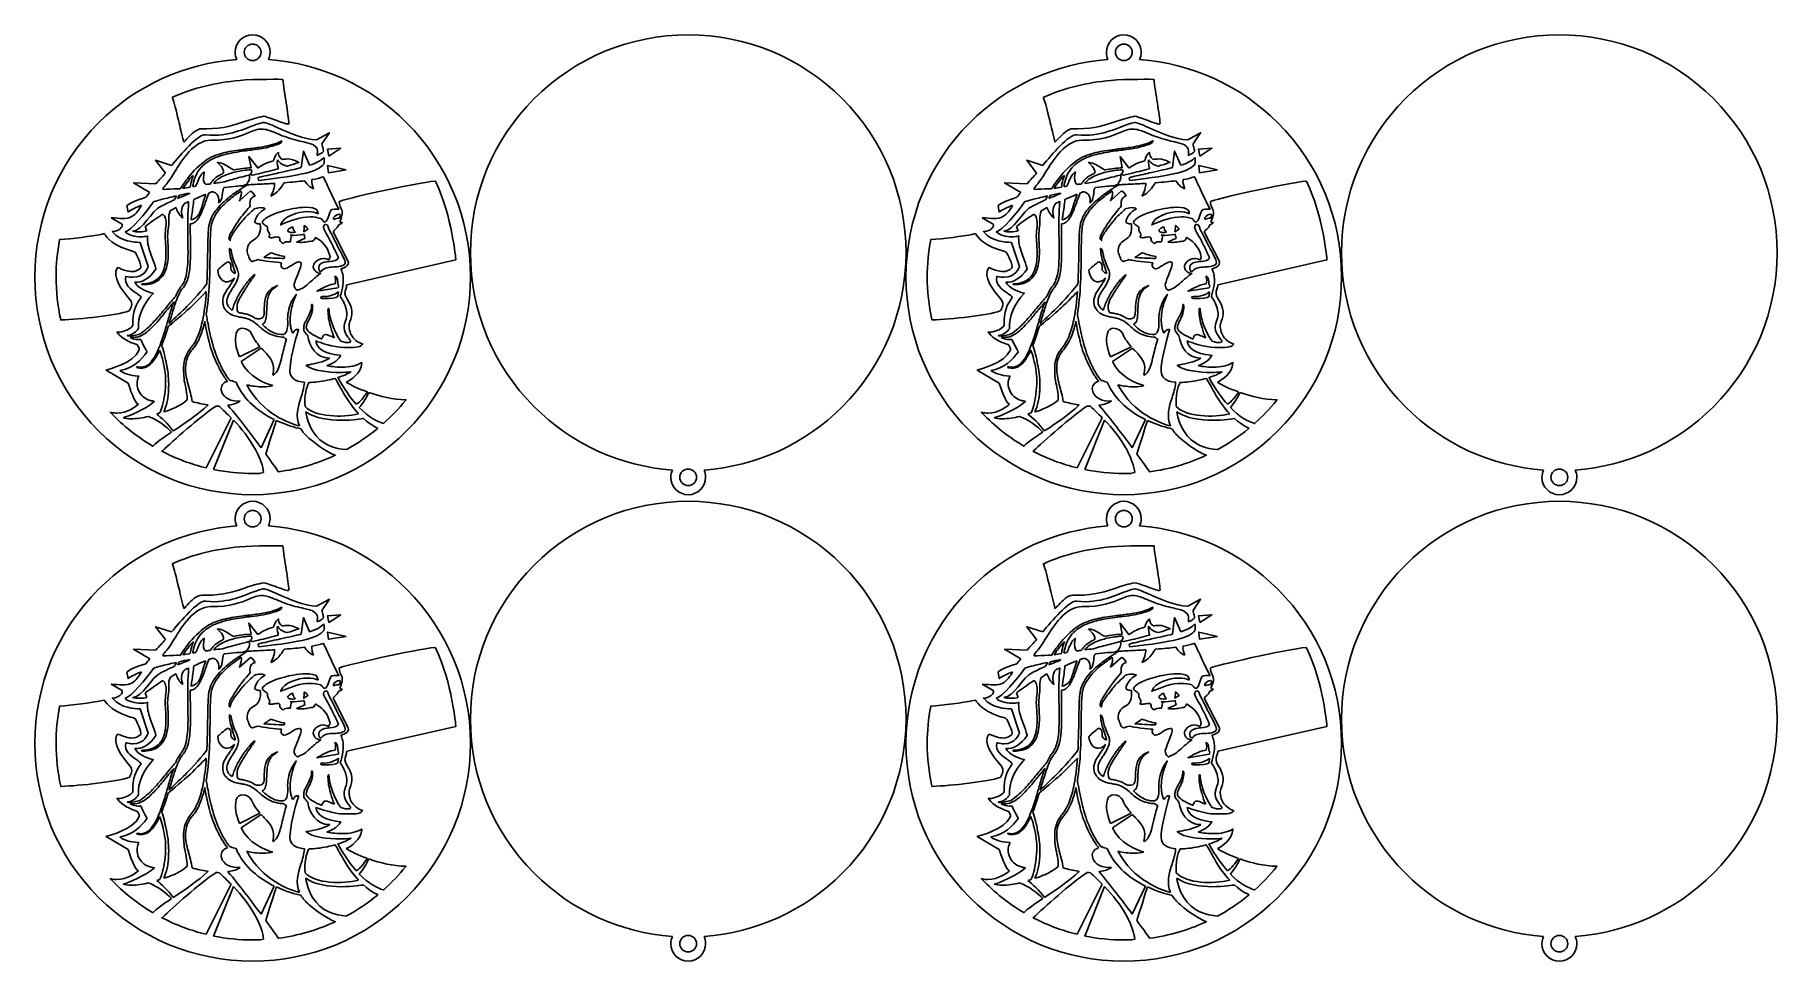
# Model space of a CAD drawing. Extents: x 0 to 2835, y 194 to 1700.
import ezdxf

# ---------------------------------------------------------------- set-up
doc = ezdxf.new("R2010")
doc.units = 0
doc.layers.add('H0105_Printing_Least_4', color=7, linetype='CONTINUOUS')

msp = doc.modelspace()

# ---------------------------------------------------------------- linework, layer by layer
at = {"layer": 'H0105_Printing_Least_4', "color": 1}
for points in [[(354.830591, 1685.357558)], [(1772.153256, 1685.357558)], [(605.381585, 1557.267561)], [(2022.704249, 1557.267561)], [(478.561588, 1503.060562), (476.632588, 1514.172562), (498.210588, 1515.801562)], [(1895.884253, 1503.060562), (1893.955253, 1514.172562), (1915.533252, 1515.801562)], [(470.444588, 1490.226563)], [(507.126587, 1480.641563), (478.195588, 1476.028563), (476.679588, 1487.557563)], [(1887.767253, 1490.226563)], [(1924.449252, 1480.641563), (1895.518253, 1476.028563), (1894.002253, 1487.557563)], [(254.220594, 1457.407064)], [(1671.543258, 1457.407064)], [(254.650194, 1399.606365)], [(495.360588, 1408.659565)], [(1671.972858, 1399.606365)], [(1912.683252, 1408.659565)], [(438.924589, 1388.809565)], [(1856.247254, 1388.809565)], [(406.74169, 1338.314667)], [(1824.064454, 1338.314667)], [(486.669588, 1322.725567)], [(1903.992252, 1322.725567)], [(493.772588, 1289.141568)], [(1911.095252, 1289.141568)], [(43.292599, 1236.583569)], [(1460.615263, 1236.583569)], [(175.612496, 1216.73817)], [(1592.93526, 1216.73817)], [(446.342589, 1134.602572)], [(1863.665253, 1134.602572)], [(812.94108, 1095.410573)], [(2230.263844, 1095.410573)], [(430.868589, 1064.257573)], [(1848.191254, 1064.257573)], [(192.846595, 1031.630574)], [(208.165595, 1022.548574)], [(1610.16926, 1031.630574)], [(1625.488259, 1022.548574)], [(1063.492073, 967.320576)], [(2480.814838, 967.320576)], [(354.830591, 926.705277)], [(1772.153256, 926.705277)], [(605.381585, 798.61528)], [(2022.704249, 798.61528)], [(478.561588, 744.408281), (476.632588, 755.520281), (498.210588, 757.149281)], [(1895.884253, 744.408281), (1893.955253, 755.520281), (1915.533252, 757.149281)], [(470.444588, 731.574282)], [(507.126587, 721.989282), (478.195588, 717.376282), (476.679588, 728.905282)], [(1887.767253, 731.574282)], [(1924.449252, 721.989282), (1895.518253, 717.376282), (1894.002253, 728.905282)], [(254.220594, 698.754883)], [(1671.543258, 698.754883)], [(254.650194, 640.954184)], [(438.924589, 630.157284)], [(495.360588, 650.007284)], [(1671.972858, 640.954184)], [(1856.247254, 630.157284)], [(1912.683252, 650.007284)], [(406.74169, 579.662386)], [(1824.064454, 579.662386)], [(486.669588, 564.073286)], [(1903.992252, 564.073286)], [(493.772588, 530.489287)], [(1911.095252, 530.489287)], [(43.292599, 477.931288)], [(175.612496, 458.085889)], [(1460.615263, 477.931288)], [(1592.93526, 458.085889)], [(446.342589, 375.950291)], [(1863.665253, 375.950291)], [(812.94108, 336.758392)], [(2230.263844, 336.758392)], [(430.868589, 305.605292)], [(1848.191254, 305.605292)], [(192.846595, 272.978293)], [(208.165595, 263.897293)], [(1610.16926, 272.978293)], [(1625.488259, 263.897293)], [(1063.492073, 208.668395)], [(2480.814838, 208.668395)]]:
    msp.add_lwpolyline(points, close=True, dxfattribs=at)
for points in [[(224.333594, 1598.03856), (224.116594, 1598.59956), (224.667594, 1598.84556)], [(1641.656259, 1598.03856), (1641.439259, 1598.59956), (1641.990259, 1598.84556)], [(271.921593, 1547.654561), (271.919593, 1547.654561)], [(458.786589, 1529.745562), (479.689588, 1540.987561), (467.436588, 1522.815562)], [(1689.244258, 1547.654561), (1689.242258, 1547.654561)], [(1876.109253, 1529.745562), (1897.012253, 1540.987561), (1884.759253, 1522.815562)], [(243.716594, 1526.741562), (242.957594, 1526.139562), (242.709594, 1527.076562)], [(287.667593, 1529.077562), (287.039593, 1529.085562)], [(395.78159, 1508.201562), (396.75759, 1508.949562), (396.80059, 1507.718562)], [(401.11659, 1527.469562), (402.14159, 1528.038562), (402.05559, 1526.867562)], [(433.847589, 1484.299563), (437.533589, 1511.160562), (447.611589, 1488.224563)], [(460.808588, 1504.820562), (459.973589, 1504.570562), (459.991589, 1505.442562)], [(470.126588, 1511.217562), (470.153588, 1510.992562), (470.024588, 1510.799562)], [(1661.039258, 1526.741562), (1660.280258, 1526.139562), (1660.032258, 1527.076562)], [(1704.990257, 1529.077562), (1704.362257, 1529.085562)], [(1813.104255, 1508.201562), (1814.080255, 1508.949562), (1814.123255, 1507.718562)], [(1818.439255, 1527.469562), (1819.464255, 1528.038562), (1819.378255, 1526.867562)], [(1851.170254, 1484.299563), (1854.856254, 1511.160562), (1864.934253, 1488.224563)], [(1878.131253, 1504.820562), (1877.296253, 1504.570562), (1877.314253, 1505.442562)], [(1887.449253, 1511.217562), (1887.476253, 1510.992562), (1887.347253, 1510.799562)], [(213.044595, 1475.443563), (197.021595, 1496.328563), (222.850594, 1487.795563)], [(274.820593, 1476.523563), (276.048593, 1477.264563), (275.770593, 1475.856563)], [(298.971593, 1491.339563), (297.643593, 1492.554563), (299.438593, 1492.440563)], [(352.307591, 1484.005563), (348.767591, 1502.266562), (363.230591, 1483.898563), (363.445591, 1483.886563), (363.889591, 1484.160563)], [(351.394591, 1473.413563), (350.406591, 1473.744563), (351.157591, 1474.469563)], [(353.703591, 1476.798563), (352.892591, 1480.980563)], [(396.53659, 1483.198563), (396.69459, 1482.593563), (396.09259, 1482.425563)], [(411.12159, 1486.731563), (410.94059, 1486.677563), (410.76259, 1486.731563)], [(427.115589, 1494.314563), (430.057589, 1492.939563), (428.613589, 1492.428563)], [(469.916588, 1500.543562), (471.048588, 1500.142562)], [(1630.367259, 1475.443563), (1614.34426, 1496.328563), (1640.173259, 1487.795563)], [(1692.143258, 1476.523563), (1693.371258, 1477.264563), (1693.093258, 1475.856563)], [(1716.294257, 1491.339563), (1714.966257, 1492.554563), (1716.761257, 1492.440563)], [(1769.630256, 1484.005563), (1766.090256, 1502.266562), (1780.553255, 1483.898563), (1780.768255, 1483.886563), (1781.212255, 1484.160563)], [(1768.717256, 1473.413563), (1767.729256, 1473.744563), (1768.480256, 1474.469563)], [(1771.026256, 1476.798563), (1770.215256, 1480.980563)], [(1813.859255, 1483.198563), (1814.017255, 1482.593563), (1813.415255, 1482.425563)], [(1828.444254, 1486.731563), (1828.263254, 1486.677563), (1828.085254, 1486.731563)], [(1844.438254, 1494.314563), (1847.380254, 1492.939563), (1845.936254, 1492.428563)], [(1887.239253, 1500.543562), (1888.371253, 1500.142562)], [(187.465595, 1444.027564), (161.020596, 1459.711564), (197.430595, 1458.139564)], [(208.841595, 1448.886564), (208.844595, 1448.886564)], [(252.886594, 1466.423063), (251.302594, 1464.360063)], [(257.402594, 1453.392564), (258.454594, 1453.576564)], [(351.325591, 1446.479564), (333.413592, 1430.571564), (334.362592, 1433.014564)], [(336.372592, 1450.068564), (337.410592, 1450.744564)], [(345.935591, 1458.290564), (345.799591, 1458.147564)], [(346.532591, 1456.391564), (346.667591, 1456.474564), (349.290591, 1456.609564)], [(348.738591, 1472.005563), (349.239591, 1472.128563), (349.458591, 1471.657563)], [(354.818591, 1472.153563), (354.595591, 1472.099563), (354.390591, 1472.202563)], [(389.90859, 1458.700564), (390.49159, 1458.733564), (390.57159, 1458.155564)], [(405.91759, 1459.494564), (406.08959, 1459.743564), (406.38959, 1459.764564)], [(439.298589, 1462.928563), (439.749589, 1462.989563), (439.949589, 1462.584563)], [(451.241589, 1464.384563), (451.343589, 1464.777563), (451.740589, 1464.847563)], [(469.359588, 1469.226563), (469.887588, 1469.411563), (470.135588, 1468.911563)], [(651.509584, 1462.547563), (651.949584, 1462.588563), (652.146584, 1462.191563)], [(1604.78826, 1444.027564), (1578.343261, 1459.711564), (1614.75326, 1458.139564)], [(1626.164259, 1448.886564), (1626.167259, 1448.886564)], [(1670.209258, 1466.423063), (1668.625258, 1464.360063)], [(1674.725258, 1453.392564), (1675.777258, 1453.576564)], [(1768.648256, 1446.479564), (1750.736256, 1430.571564), (1751.685256, 1433.014564)], [(1753.695256, 1450.068564), (1754.733256, 1450.744564)], [(1763.258256, 1458.290564), (1763.122256, 1458.147564)], [(1763.855256, 1456.391564), (1763.990256, 1456.474564), (1766.613256, 1456.609564)], [(1766.061256, 1472.005563), (1766.562256, 1472.128563), (1766.781256, 1471.657563)], [(1772.141256, 1472.153563), (1771.918256, 1472.099563), (1771.713256, 1472.202563)], [(1807.231255, 1458.700564), (1807.814255, 1458.733564), (1807.894255, 1458.155564)], [(1823.240254, 1459.494564), (1823.412254, 1459.743564), (1823.712254, 1459.764564)], [(1856.621254, 1462.928563), (1857.072254, 1462.989563), (1857.272254, 1462.584563)], [(1868.564253, 1464.384563), (1868.666253, 1464.777563), (1869.063253, 1464.847563)], [(1886.682253, 1469.226563), (1887.210253, 1469.411563), (1887.458253, 1468.911563)], [(2068.832248, 1462.547563), (2069.272248, 1462.588563), (2069.469248, 1462.191563)], [(153.049596, 1412.727565), (152.206596, 1412.023565), (150.375596, 1422.594564), (150.655596, 1422.828564)], [(251.955994, 1441.925064), (252.071994, 1442.870064)], [(300.999592, 1428.189564), (299.829593, 1427.178564), (299.956593, 1428.721564)], [(494.682588, 1417.773565), (495.145588, 1416.926565), (494.185588, 1416.836565)], [(1570.372261, 1412.727565), (1569.529261, 1412.023565), (1567.698261, 1422.594564), (1567.978261, 1422.828564)], [(1669.278658, 1441.925064), (1669.394658, 1442.870064)], [(1718.322257, 1428.189564), (1717.152257, 1427.178564), (1717.279257, 1428.721564)], [(1912.005252, 1417.773565), (1912.468252, 1416.926565), (1911.508252, 1416.836565)], [(142.371596, 1392.411565), (124.560597, 1402.896565)], [(240.727494, 1405.127165), (240.866494, 1402.365165), (239.734494, 1403.384165)], [(333.528592, 1400.433565), (333.794592, 1400.830565)], [(358.875591, 1394.850565), (358.536591, 1395.039565), (358.550591, 1395.427565)], [(401.70859, 1391.813565), (400.36359, 1391.257565), (400.87459, 1392.620565)], [(438.924589, 1388.809565), (438.793589, 1390.066565), (439.878589, 1389.423565)], [(476.982588, 1390.373565), (477.119588, 1390.229565), (477.152588, 1390.037565)], [(1559.694261, 1392.411565), (1541.883261, 1402.896565)], [(1658.050259, 1405.127165), (1658.189259, 1402.365165), (1657.057259, 1403.384165)], [(1750.851256, 1400.433565), (1751.117256, 1400.830565)], [(1776.198256, 1394.850565), (1775.859256, 1395.039565), (1775.873256, 1395.427565)], [(1819.031255, 1391.813565), (1817.686255, 1391.257565), (1818.197255, 1392.620565)], [(1856.247254, 1388.809565), (1856.116254, 1390.066565), (1857.201254, 1389.423565)], [(1894.305253, 1390.373565), (1894.442253, 1390.229565), (1894.475253, 1390.037565)], [(40.663599, 1366.725566), (40.755599, 1367.208566), (41.246599, 1367.241566)], [(107.772597, 1375.815566), (113.676597, 1377.039566)], [(127.411597, 1379.310566), (126.535597, 1380.366565), (127.910597, 1380.346565)], [(184.964595, 1323.405567), (172.064596, 1362.805566)], [(180.159495, 1388.564165), (182.719495, 1381.410165)], [(183.001495, 1372.992166), (183.832495, 1373.237166), (183.814495, 1372.370166)], [(318.399592, 1367.200566), (318.303592, 1365.776566), (317.311592, 1366.803566)], [(417.98659, 1372.680566), (416.16959, 1374.604566), (417.90459, 1374.399566)], [(419.57859, 1387.663565), (420.239589, 1387.663565), (420.268589, 1387.062565)], [(424.375589, 1379.486566), (423.188589, 1379.147566)], [(423.409589, 1380.252565), (424.375589, 1379.486566)], [(444.422589, 1384.754565), (444.756589, 1384.209565), (437.936589, 1380.080565), (438.218589, 1381.492565)], [(438.044589, 1375.823566), (438.650589, 1375.930566), (440.008589, 1369.472566), (439.550589, 1369.259566)], [(456.983589, 1370.172566), (457.314589, 1370.724566), (457.863589, 1370.384566)], [(470.137588, 1387.373565), (470.065588, 1387.901565), (470.169588, 1387.934565)], [(509.883587, 1332.854567), (485.861588, 1379.887566)], [(1457.986264, 1366.725566), (1458.078264, 1367.208566), (1458.569264, 1367.241566)], [(1525.095262, 1375.815566), (1530.999262, 1377.039566)], [(1544.734261, 1379.310566), (1543.858261, 1380.366565), (1545.233261, 1380.346565)], [(1602.28726, 1323.405567), (1589.38726, 1362.805566)], [(1597.48226, 1388.564165), (1600.04226, 1381.410165)], [(1600.32426, 1372.992166), (1601.15526, 1373.237166), (1601.13726, 1372.370166)], [(1735.722257, 1367.200566), (1735.626257, 1365.776566), (1734.634257, 1366.803566)], [(1835.309254, 1372.680566), (1833.492254, 1374.604566), (1835.227254, 1374.399566)], [(1836.901254, 1387.663565), (1837.562254, 1387.663565), (1837.591254, 1387.062565)], [(1841.698254, 1379.486566), (1840.511254, 1379.147566)], [(1840.732254, 1380.252565), (1841.698254, 1379.486566)], [(1861.745253, 1384.754565), (1862.079253, 1384.209565), (1855.259254, 1380.080565), (1855.541254, 1381.492565)], [(1855.367254, 1375.823566), (1855.973254, 1375.930566), (1857.331254, 1369.472566), (1856.873254, 1369.259566)], [(1874.306253, 1370.172566), (1874.637253, 1370.724566), (1875.186253, 1370.384566)], [(1887.460253, 1387.373565), (1887.388253, 1387.901565), (1887.492253, 1387.934565)], [(1927.206252, 1332.854567), (1903.184252, 1379.887566)], [(281.850593, 1356.805566), (281.888593, 1358.479566)], [(285.748593, 1358.176566), (285.721593, 1356.735566)], [(317.069592, 1351.975566), (317.077592, 1352.659566), (317.757592, 1352.602566)], [(345.765591, 1347.195566), (345.730591, 1347.375566)], [(350.281591, 1334.712567), (350.162591, 1334.913567), (348.705591, 1338.956567)], [(478.909588, 1334.536567), (478.596588, 1333.914567), (478.007588, 1334.283567)], [(480.739588, 1339.689567), (480.767588, 1339.550567), (480.731588, 1339.407567)], [(685.345583, 1334.684567), (685.384583, 1334.139567), (508.090587, 1293.974568)], [(1699.173258, 1356.805566), (1699.211258, 1358.479566)], [(1703.071257, 1358.176566), (1703.044257, 1356.735566)], [(1734.392257, 1351.975566), (1734.400257, 1352.659566), (1735.080257, 1352.602566)], [(1763.088256, 1347.195566), (1763.053256, 1347.375566)], [(1767.604256, 1334.712567), (1767.485256, 1334.913567), (1766.028256, 1338.956567)], [(1896.232253, 1334.536567), (1895.919253, 1333.914567), (1895.330253, 1334.283567)], [(1898.062253, 1339.689567), (1898.090253, 1339.550567), (1898.054253, 1339.407567)], [(2102.668247, 1334.684567), (2102.707247, 1334.139567), (1925.413252, 1293.974568)], [(148.486596, 1307.075567), (148.660596, 1307.672567), (149.261596, 1307.508567)], [(197.491495, 1319.963167), (197.557495, 1319.693167), (197.405495, 1319.464167)], [(201.167495, 1304.251167), (201.265495, 1304.337167)], [(298.144593, 1317.724567), (298.130593, 1318.023567), (298.351593, 1318.223567)], [(325.574592, 1317.204567), (322.833592, 1325.439567)], [(326.636592, 1311.949567), (326.636592, 1312.060567)], [(326.861592, 1326.179567), (329.554592, 1319.668567)], [(354.568591, 1331.860567), (354.363591, 1331.798567), (354.163591, 1331.872567)], [(357.666591, 1310.472567), (358.575591, 1309.592567)], [(463.906588, 1312.514567), (465.551588, 1312.325567), (464.203588, 1311.368567)], [(489.094588, 1306.555567), (488.769588, 1307.783567), (489.945588, 1307.304567)], [(498.607588, 1318.980567), (498.327588, 1319.639567), (499.015588, 1319.840567)], [(504.425587, 1326.810567), (504.337587, 1326.691567), (504.204587, 1326.626567)], [(1565.809261, 1307.075567), (1565.983261, 1307.672567), (1566.584261, 1307.508567)], [(1614.81426, 1319.963167), (1614.88026, 1319.693167), (1614.72826, 1319.464167)], [(1618.49026, 1304.251167), (1618.58826, 1304.337167)], [(1715.467257, 1317.724567), (1715.453257, 1318.023567), (1715.674257, 1318.223567)], [(1742.897256, 1317.204567), (1740.156256, 1325.439567)], [(1743.959256, 1311.949567), (1743.959256, 1312.060567)], [(1744.184256, 1326.179567), (1746.877256, 1319.668567)], [(1771.891256, 1331.860567), (1771.686256, 1331.798567), (1771.486256, 1331.872567)], [(1774.989256, 1310.472567), (1775.898256, 1309.592567)], [(1881.229253, 1312.514567), (1882.874253, 1312.325567), (1881.526253, 1311.368567)], [(1906.417252, 1306.555567), (1906.092252, 1307.783567), (1907.268252, 1307.304567)], [(1915.930252, 1318.980567), (1915.650252, 1319.639567), (1916.338252, 1319.840567)], [(1921.748252, 1326.810567), (1921.660252, 1326.691567), (1921.527252, 1326.626567)], [(174.642496, 1294.097168), (174.644496, 1295.366168)], [(192.073495, 1280.240168), (193.084495, 1279.961168), (192.368495, 1279.192168)], [(280.239593, 1295.558568), (280.290593, 1296.581568)], [(321.643592, 1287.082568), (320.681592, 1285.580568)], [(338.310592, 1279.543568), (337.659592, 1278.487568)], [(348.135591, 1294.940568), (348.050591, 1294.813568)], [(389.67759, 1290.135568), (395.41559, 1292.734568), (390.30959, 1289.042568)], [(422.222589, 1294.731568), (422.250589, 1294.915568)], [(422.279589, 1273.269568), (425.697589, 1278.049568), (423.374589, 1272.651568)], [(427.880589, 1284.823568), (427.561589, 1284.667568), (427.260589, 1284.856568)], [(493.772588, 1289.141568), (493.622588, 1288.965568), (459.289589, 1283.202568), (462.160588, 1284.925568)], [(488.893588, 1295.345568), (489.002588, 1295.345568)], [(493.240588, 1281.606568), (494.345588, 1282.506568)], [(494.345588, 1282.506568), (494.273588, 1281.086568)], [(1591.96526, 1294.097168), (1591.96726, 1295.366168)], [(1609.39626, 1280.240168), (1610.40726, 1279.961168), (1609.69126, 1279.192168)], [(1697.562258, 1295.558568), (1697.613258, 1296.581568)], [(1738.966257, 1287.082568), (1738.004257, 1285.580568)], [(1755.633256, 1279.543568), (1754.982256, 1278.487568)], [(1765.458256, 1294.940568), (1765.373256, 1294.813568)], [(1807.000255, 1290.135568), (1812.738255, 1292.734568), (1807.632255, 1289.042568)], [(1839.545254, 1294.731568), (1839.573254, 1294.915568)], [(1839.602254, 1273.269568), (1843.020254, 1278.049568), (1840.697254, 1272.651568)], [(1845.203254, 1284.823568), (1844.884254, 1284.667568), (1844.583254, 1284.856568)], [(1911.095252, 1289.141568), (1910.945252, 1288.965568), (1876.612253, 1283.202568), (1879.483253, 1284.925568)], [(1906.216252, 1295.345568), (1906.325252, 1295.345568)], [(1910.563252, 1281.606568), (1911.668252, 1282.506568)], [(1911.668252, 1282.506568), (1911.596252, 1281.086568)], [(212.829495, 1255.426169), (214.969495, 1258.029169)], [(337.440592, 1247.592569), (338.112592, 1247.481569)], [(450.828589, 1261.503568), (452.088589, 1261.589568)], [(477.714588, 1255.237569), (478.975588, 1255.168569)], [(497.298588, 1275.250568), (497.345588, 1275.483568)], [(1630.152259, 1255.426169), (1632.292259, 1258.029169)], [(1754.763256, 1247.592569), (1755.435256, 1247.481569)], [(1868.151253, 1261.503568), (1869.411253, 1261.589568)], [(1895.037253, 1255.237569), (1896.298253, 1255.168569)], [(1914.621252, 1275.250568), (1914.668252, 1275.483568)], [(43.292599, 1236.583569), (42.766599, 1236.562569), (42.652599, 1237.078569)], [(168.902496, 1222.746169), (168.915496, 1222.521169), (168.782496, 1222.337169)], [(199.788595, 1233.726569), (198.758595, 1232.596569)], [(217.930495, 1226.310169), (217.298495, 1225.672169)], [(219.600595, 1231.455569), (223.683594, 1235.220569)], [(337.049592, 1240.782569), (336.442592, 1240.872569)], [(366.461591, 1225.512569), (365.706591, 1226.183569)], [(428.725589, 1221.063569), (429.460589, 1220.965569), (429.249589, 1220.257569)], [(438.036589, 1225.103569), (438.056589, 1225.340569)], [(443.031589, 1229.359569), (442.959589, 1229.146569)], [(1460.615263, 1236.583569), (1460.089263, 1236.562569), (1459.975264, 1237.078569)], [(1586.22526, 1222.746169), (1586.23726, 1222.521169), (1586.10526, 1222.337169)], [(1617.11126, 1233.726569), (1616.08126, 1232.596569)], [(1635.253159, 1226.310169), (1634.621159, 1225.672169)], [(1636.923259, 1231.455569), (1641.006259, 1235.220569)], [(1754.372256, 1240.782569), (1753.765256, 1240.872569)], [(1783.784255, 1225.512569), (1783.029255, 1226.183569)], [(1846.048254, 1221.063569), (1846.783254, 1220.965569), (1846.572254, 1220.257569)], [(1855.359254, 1225.103569), (1855.379254, 1225.340569)], [(1860.354253, 1229.359569), (1860.282253, 1229.146569)], [(135.170597, 1215.75957), (134.231597, 1217.07357), (135.813597, 1216.74557)], [(158.654596, 1208.31157), (158.468596, 1208.31557)], [(172.426596, 1204.73857), (172.905596, 1204.79957), (173.089596, 1204.35357)], [(283.341593, 1203.66557), (282.560593, 1206.85057)], [(287.682593, 1205.37657), (287.898593, 1204.50057)], [(366.756591, 1193.13157), (333.282592, 1176.510571)], [(336.325592, 1168.968571), (368.860591, 1190.79857)], [(533.017587, 1197.52657), (533.853587, 1197.21957), (533.288587, 1196.53257)], [(1552.493261, 1215.75957), (1551.554261, 1217.07357), (1553.136261, 1216.74557)], [(1575.977261, 1208.31157), (1575.791261, 1208.31557)], [(1589.74926, 1204.73857), (1590.22826, 1204.79957), (1590.41226, 1204.35357)], [(1700.664257, 1203.66557), (1699.883258, 1206.85057)], [(1705.005257, 1205.37657), (1705.221257, 1204.50057)], [(1784.079255, 1193.13157), (1750.605256, 1176.510571)], [(1753.648256, 1168.968571), (1786.183255, 1190.79857)], [(1950.340251, 1197.52657), (1951.176251, 1197.21957), (1950.611251, 1196.53257)], [(182.901595, 1185.01957), (183.081595, 1184.67657), (182.856595, 1184.36057)], [(442.822589, 1161.937571), (441.775589, 1162.784571), (443.095589, 1163.050571)], [(480.346588, 1174.394571), (480.063588, 1174.394571)], [(497.334588, 1178.954571), (498.270588, 1178.831571), (497.799588, 1178.008571)], [(531.404587, 1166.680571), (532.380587, 1167.245571), (532.358587, 1166.119571)], [(1600.22426, 1185.01957), (1600.40426, 1184.67657), (1600.17926, 1184.36057)], [(1860.145253, 1161.937571), (1859.098254, 1162.784571), (1860.418253, 1163.050571)], [(1897.669253, 1174.394571), (1897.386253, 1174.394571)], [(1914.657252, 1178.954571), (1915.593252, 1178.831571), (1915.122252, 1178.008571)], [(1948.727251, 1166.680571), (1949.703251, 1167.245571), (1949.681251, 1166.119571)], [(152.202596, 1133.841572), (116.285597, 1155.134571), (117.768597, 1155.515571)], [(165.908596, 1159.505571), (166.307596, 1160.709571)], [(168.671596, 1145.255571), (169.567596, 1145.185571), (169.201596, 1144.363571)], [(173.846596, 1158.179571), (173.361596, 1158.171571)], [(181.759595, 1161.990571), (181.997595, 1162.125571)], [(302.831592, 1153.559571), (302.360592, 1154.394571)], [(318.111592, 1137.790572), (319.304592, 1138.097572), (319.480592, 1138.039572)], [(438.421589, 1135.224572), (439.035589, 1135.167572), (438.993589, 1134.548572)], [(446.342589, 1134.602572), (446.526589, 1134.900572), (446.874589, 1134.909572)], [(488.535588, 1141.465571), (488.969588, 1141.588571), (489.227588, 1141.219571)], [(493.755588, 1142.251571), (493.377588, 1142.922571), (494.112588, 1143.164571)], [(1569.525261, 1133.841572), (1533.608262, 1155.134571), (1535.091262, 1155.515571)], [(1583.23126, 1159.505571), (1583.63026, 1160.709571)], [(1585.99426, 1145.255571), (1586.89026, 1145.185571), (1586.52426, 1144.363571)], [(1591.16926, 1158.179571), (1590.68426, 1158.171571)], [(1599.08226, 1161.990571), (1599.32026, 1162.125571)], [(1720.154257, 1153.559571), (1719.683257, 1154.394571)], [(1735.434257, 1137.790572), (1736.627257, 1138.097572), (1736.803257, 1138.039572)], [(1855.744254, 1135.224572), (1856.358254, 1135.167572), (1856.316254, 1134.548572)], [(1863.665253, 1134.602572), (1863.849253, 1134.900572), (1864.197253, 1134.909572)], [(1905.858252, 1141.465571), (1906.292252, 1141.588571), (1906.550252, 1141.219571)], [(1911.078252, 1142.251571), (1910.700252, 1142.922571), (1911.435252, 1143.164571)], [(249.831594, 1131.585572), (253.643594, 1117.482572)], [(602.987585, 1106.821572), (604.306585, 1106.813572), (603.476585, 1105.789572)], [(1667.153258, 1131.585572), (1670.966258, 1117.482572)], [(2020.310249, 1106.821572), (2021.629249, 1106.813572), (2020.799249, 1105.789572)], [(124.569597, 1084.974573), (123.114597, 1086.480573), (125.162597, 1086.030573)], [(193.597595, 1104.418572), (194.836595, 1104.164572), (193.890595, 1103.325572)], [(319.801592, 1077.550573), (279.015593, 996.032575)], [(280.796593, 1098.508573), (282.013593, 1098.300573), (281.134593, 1097.432573)], [(295.228593, 1096.425573), (295.413593, 1096.544573), (295.632593, 1096.524573)], [(300.436592, 1096.172573), (300.674592, 1096.159573), (300.844592, 1095.991573)], [(315.283592, 1097.039573), (314.523592, 1097.927573), (315.682592, 1098.079573)], [(1541.892261, 1084.974573), (1540.437261, 1086.480573), (1542.485261, 1086.030573)], [(1610.92026, 1104.418572), (1612.15926, 1104.164572), (1611.21326, 1103.325572)], [(1737.124257, 1077.550573), (1696.338258, 996.032575)], [(1698.119258, 1098.508573), (1699.336258, 1098.300573), (1698.457258, 1097.432573)], [(1712.551257, 1096.425573), (1712.736257, 1096.544573), (1712.955257, 1096.524573)], [(1717.759257, 1096.172573), (1717.997257, 1096.159573), (1718.167257, 1095.991573)], [(1732.606257, 1097.039573), (1731.846257, 1097.927573), (1733.005257, 1098.079573)], [(291.416593, 993.270575), (323.486592, 1073.797573)], [(390.08459, 1074.529573), (368.606591, 1028.712574)], [(558.714586, 1060.471573), (557.376586, 1059.374574)], [(568.068586, 1068.558573), (567.810586, 1068.325573), (567.479586, 1068.415573)], [(1708.739257, 993.270575), (1740.809256, 1073.797573)], [(1807.407255, 1074.529573), (1785.929255, 1028.712574)], [(1976.037251, 1060.471573), (1974.699251, 1059.374574)], [(1985.39125, 1068.558573), (1985.13325, 1068.325573), (1984.80225, 1068.415573)], [(192.846595, 1031.630574), (192.498595, 1031.241574), (192.050595, 1031.507574)], [(208.165595, 1022.548574), (207.367595, 1022.962574), (208.026595, 1023.576574)], [(507.675587, 1025.827574), (507.515587, 1025.741574), (507.331587, 1025.753574)], [(1610.16926, 1031.630574), (1609.82126, 1031.241574), (1609.37326, 1031.507574)], [(1625.488259, 1022.548574), (1624.690259, 1022.962574), (1625.349259, 1023.576574)], [(1924.998252, 1025.827574), (1924.838252, 1025.741574), (1924.654252, 1025.753574)], [(487.989588, 1017.130575), (489.364588, 1016.586575), (488.020588, 1015.968575)], [(1905.312252, 1017.130575), (1906.687252, 1016.586575), (1905.343252, 1015.968575)], [(367.532591, 987.155575), (366.840591, 987.127575)], [(372.727591, 988.223575), (367.532591, 987.155575)], [(397.18559, 989.689575), (396.80459, 989.640575), (396.58359, 989.955575)], [(1784.855255, 987.155575), (1784.163255, 987.127575)], [(1790.050255, 988.223575), (1784.855255, 987.155575)], [(1814.508255, 989.689575), (1814.127255, 989.640575), (1813.906255, 989.955575)], [(224.333594, 839.387279), (224.116594, 839.947279), (224.667594, 840.193279)], [(1641.656259, 839.387279), (1641.439259, 839.947279), (1641.990259, 840.193279)], [(243.716594, 768.089281), (242.957594, 767.487281), (242.709594, 768.424281)], [(271.921593, 789.00228), (271.919593, 789.00228)], [(287.667593, 770.425281), (287.039593, 770.433281)], [(401.11659, 768.817281), (402.14159, 769.386281), (402.05559, 768.215281)], [(458.786589, 771.093281), (479.689588, 782.33528), (467.436588, 764.163281)], [(1661.039258, 768.089281), (1660.280258, 767.487281), (1660.032258, 768.424281)], [(1689.244258, 789.00228), (1689.242258, 789.00228)], [(1704.990257, 770.425281), (1704.362257, 770.433281)], [(1818.439255, 768.817281), (1819.464255, 769.386281), (1819.378255, 768.215281)], [(1876.109253, 771.093281), (1897.012253, 782.33528), (1884.759253, 764.163281)], [(213.044595, 716.791282), (197.021595, 737.676282), (222.850594, 729.143282)], [(352.307591, 725.353282), (348.767591, 743.614281), (363.230591, 725.246282), (363.445591, 725.234282), (363.889591, 725.508282)], [(395.78159, 749.549281), (396.75759, 750.297281), (396.80059, 749.066281)], [(433.847589, 725.648282), (437.533589, 752.508281), (447.611589, 729.572282)], [(460.808588, 746.168281), (459.973589, 745.918281), (459.991589, 746.790281)], [(469.916588, 741.891281), (471.048588, 741.490281)], [(470.126588, 752.565281), (470.153588, 752.340281), (470.024588, 752.147281)], [(1630.367259, 716.791282), (1614.34426, 737.676282), (1640.173259, 729.143282)], [(1769.630256, 725.353282), (1766.090256, 743.614281), (1780.553255, 725.246282), (1780.768255, 725.234282), (1781.212255, 725.508282)], [(1813.104255, 749.549281), (1814.080255, 750.297281), (1814.123255, 749.066281)], [(1851.170254, 725.648282), (1854.856254, 752.508281), (1864.934253, 729.572282)], [(1878.131253, 746.168281), (1877.296253, 745.918281), (1877.314253, 746.790281)], [(1887.239253, 741.891281), (1888.371253, 741.490281)], [(1887.449253, 752.565281), (1887.476253, 752.340281), (1887.347253, 752.147281)], [(274.820593, 717.871282), (276.048593, 718.612282), (275.770593, 717.205282)], [(298.971593, 732.687282), (297.643593, 733.902282), (299.438593, 733.788282)], [(348.738591, 713.353282), (349.239591, 713.476282), (349.458591, 713.005282)], [(351.394591, 714.761282), (350.406591, 715.092282), (351.157591, 715.817282)], [(353.703591, 718.146282), (352.892591, 722.328282)], [(354.818591, 713.501282), (354.595591, 713.447282), (354.390591, 713.550282)], [(396.53659, 724.547282), (396.69459, 723.941282), (396.09259, 723.773282)], [(411.12159, 728.079282), (410.94059, 728.025282), (410.76259, 728.079282)], [(427.115589, 735.662282), (430.057589, 734.287282), (428.613589, 733.776282)], [(469.359588, 710.574282), (469.887588, 710.759282), (470.135588, 710.259282)], [(1692.143258, 717.871282), (1693.371258, 718.612282), (1693.093258, 717.205282)], [(1716.294257, 732.687282), (1714.966257, 733.902282), (1716.761257, 733.788282)], [(1766.061256, 713.353282), (1766.562256, 713.476282), (1766.781256, 713.005282)], [(1768.717256, 714.761282), (1767.729256, 715.092282), (1768.480256, 715.817282)], [(1771.026256, 718.146282), (1770.215256, 722.328282)], [(1772.141256, 713.501282), (1771.918256, 713.447282), (1771.713256, 713.550282)], [(1813.859255, 724.547282), (1814.017255, 723.941282), (1813.415255, 723.773282)], [(1828.444254, 728.079282), (1828.263254, 728.025282), (1828.085254, 728.079282)], [(1844.438254, 735.662282), (1847.380254, 734.287282), (1845.936254, 733.776282)], [(1886.682253, 710.574282), (1887.210253, 710.759282), (1887.458253, 710.259282)], [(187.465595, 685.376283), (161.020596, 701.059282), (197.430595, 699.487283)], [(208.841595, 690.234283), (208.844595, 690.234283)], [(252.886594, 707.770882), (251.302594, 705.707882)], [(251.955994, 683.272883), (252.071994, 684.217883)], [(257.402594, 694.740283), (258.454594, 694.924283)], [(351.325591, 687.827283), (333.413592, 671.919283), (334.362592, 674.362283)], [(336.372592, 691.416283), (337.410592, 692.092283)], [(345.935591, 699.638283), (345.799591, 699.495283)], [(346.532591, 697.739283), (346.667591, 697.822283), (349.290591, 697.957283)], [(389.90859, 700.048282), (390.49159, 700.081282), (390.57159, 699.503283)], [(405.91759, 700.842282), (406.08959, 701.091282), (406.38959, 701.112282)], [(439.298589, 704.276282), (439.749589, 704.337282), (439.949589, 703.932282)], [(451.241589, 705.732282), (451.343589, 706.125282), (451.740589, 706.195282)], [(651.509584, 703.895282), (651.949584, 703.936282), (652.146584, 703.539282)], [(1604.78826, 685.376283), (1578.343261, 701.059282), (1614.75326, 699.487283)], [(1626.164259, 690.234283), (1626.167259, 690.234283)], [(1670.209258, 707.770882), (1668.625258, 705.707882)], [(1669.278658, 683.272883), (1669.394658, 684.217883)], [(1674.725258, 694.740283), (1675.777258, 694.924283)], [(1768.648256, 687.827283), (1750.736256, 671.919283), (1751.685256, 674.362283)], [(1753.695256, 691.416283), (1754.733256, 692.092283)], [(1763.258256, 699.638283), (1763.122256, 699.495283)], [(1763.855256, 697.739283), (1763.990256, 697.822283), (1766.613256, 697.957283)], [(1807.231255, 700.048282), (1807.814255, 700.081282), (1807.894255, 699.503283)], [(1823.240254, 700.842282), (1823.412254, 701.091282), (1823.712254, 701.112282)], [(1856.621254, 704.276282), (1857.072254, 704.337282), (1857.272254, 703.932282)], [(1868.564253, 705.732282), (1868.666253, 706.125282), (1869.063253, 706.195282)], [(2068.832248, 703.895282), (2069.272248, 703.936282), (2069.469248, 703.539282)], [(153.049596, 654.075284), (152.206596, 653.371284), (150.375596, 663.942283), (150.655596, 664.176283)], [(300.999592, 669.537283), (299.829593, 668.526283), (299.956593, 670.069283)], [(494.682588, 659.121284), (495.145588, 658.274284), (494.185588, 658.184284)], [(1570.372261, 654.075284), (1569.529261, 653.371284), (1567.698261, 663.942283), (1567.978261, 664.176283)], [(1718.322257, 669.537283), (1717.152257, 668.526283), (1717.279257, 670.069283)], [(1912.005252, 659.121284), (1912.468252, 658.274284), (1911.508252, 658.184284)], [(142.371596, 633.759284), (124.560597, 644.244284)], [(180.159495, 629.911884), (182.719495, 622.757884)], [(240.727494, 646.474884), (240.866494, 643.712884), (239.734494, 644.731884)], [(333.528592, 641.781284), (333.794592, 642.178284)], [(358.875591, 636.198284), (358.536591, 636.387284), (358.550591, 636.775284)], [(401.70859, 633.161284), (400.36359, 632.605284), (400.87459, 633.968284)], [(419.57859, 629.011284), (420.239589, 629.011284), (420.268589, 628.410284)], [(444.422589, 626.102284), (444.756589, 625.557284), (437.936589, 621.428284), (438.218589, 622.840284)], [(438.924589, 630.157284), (438.793589, 631.414284), (439.878589, 630.771284)], [(470.137588, 628.721284), (470.065588, 629.249284), (470.169588, 629.282284)], [(476.982588, 631.721284), (477.119588, 631.577284), (477.152588, 631.385284)], [(1559.694261, 633.759284), (1541.883261, 644.244284)], [(1597.48226, 629.911884), (1600.04226, 622.757884)], [(1658.050259, 646.474884), (1658.189259, 643.712884), (1657.057259, 644.731884)], [(1750.851256, 641.781284), (1751.117256, 642.178284)], [(1776.198256, 636.198284), (1775.859256, 636.387284), (1775.873256, 636.775284)], [(1819.031255, 633.161284), (1817.686255, 632.605284), (1818.197255, 633.968284)], [(1836.901254, 629.011284), (1837.562254, 629.011284), (1837.591254, 628.410284)], [(1861.745253, 626.102284), (1862.079253, 625.557284), (1855.259254, 621.428284), (1855.541254, 622.840284)], [(1856.247254, 630.157284), (1856.116254, 631.414284), (1857.201254, 630.771284)], [(1887.460253, 628.721284), (1887.388253, 629.249284), (1887.492253, 629.282284)], [(1894.305253, 631.721284), (1894.442253, 631.577284), (1894.475253, 631.385284)], [(40.663599, 608.073285), (40.755599, 608.556285), (41.246599, 608.589285)], [(107.772597, 617.163285), (113.676597, 618.387285)], [(127.411597, 620.658284), (126.535597, 621.714284), (127.910597, 621.694284)], [(184.964595, 564.753286), (172.064596, 604.153285)], [(183.001495, 614.339885), (183.832495, 614.584885), (183.814495, 613.717885)], [(281.850593, 598.153285), (281.888593, 599.827285)], [(285.748593, 599.524285), (285.721593, 598.083285)], [(318.399592, 608.548285), (318.303592, 607.124285), (317.311592, 608.151285)], [(417.98659, 614.028285), (416.16959, 615.952285), (417.90459, 615.747285)], [(424.375589, 620.834284), (423.188589, 620.495284)], [(423.409589, 621.600284), (424.375589, 620.834284)], [(438.044589, 617.171285), (438.650589, 617.278285), (440.008589, 610.820285), (439.550589, 610.607285)], [(456.983589, 611.520285), (457.314589, 612.072285), (457.863589, 611.732285)], [(509.883587, 574.203286), (485.861588, 621.235284)], [(1457.986264, 608.073285), (1458.078264, 608.556285), (1458.569264, 608.589285)], [(1525.095262, 617.163285), (1530.999262, 618.387285)], [(1544.734261, 620.658284), (1543.858261, 621.714284), (1545.233261, 621.694284)], [(1602.28726, 564.753286), (1589.38726, 604.153285)], [(1600.32426, 614.339885), (1601.15526, 614.584885), (1601.13726, 613.717885)], [(1699.173258, 598.153285), (1699.211258, 599.827285)], [(1703.071257, 599.524285), (1703.044257, 598.083285)], [(1735.722257, 608.548285), (1735.626257, 607.124285), (1734.634257, 608.151285)], [(1835.309254, 614.028285), (1833.492254, 615.952285), (1835.227254, 615.747285)], [(1841.698254, 620.834284), (1840.511254, 620.495284)], [(1840.732254, 621.600284), (1841.698254, 620.834284)], [(1855.367254, 617.171285), (1855.973254, 617.278285), (1857.331254, 610.820285), (1856.873254, 610.607285)], [(1874.306253, 611.520285), (1874.637253, 612.072285), (1875.186253, 611.732285)], [(1927.206252, 574.203286), (1903.184252, 621.235284)], [(317.069592, 593.323285), (317.077592, 594.007285), (317.757592, 593.950285)], [(326.861592, 567.527286), (329.554592, 561.016286)], [(345.765591, 588.543285), (345.730591, 588.723285)], [(350.281591, 576.060286), (350.162591, 576.261286), (348.705591, 580.304285)], [(354.568591, 573.208286), (354.363591, 573.146286), (354.163591, 573.220286)], [(478.909588, 575.884286), (478.596588, 575.262286), (478.007588, 575.631286)], [(480.739588, 581.037285), (480.767588, 580.898285), (480.731588, 580.755285)], [(504.425587, 568.158286), (504.337587, 568.039286), (504.204587, 567.974286)], [(685.345583, 576.032286), (685.384583, 575.487286), (508.090587, 535.322287)], [(1734.392257, 593.323285), (1734.400257, 594.007285), (1735.080257, 593.950285)], [(1744.184256, 567.527286), (1746.877256, 561.016286)], [(1763.088256, 588.543285), (1763.053256, 588.723285)], [(1767.604256, 576.060286), (1767.485256, 576.261286), (1766.028256, 580.304285)], [(1771.891256, 573.208286), (1771.686256, 573.146286), (1771.486256, 573.220286)], [(1896.232253, 575.884286), (1895.919253, 575.262286), (1895.330253, 575.631286)], [(1898.062253, 581.037285), (1898.090253, 580.898285), (1898.054253, 580.755285)], [(1921.748252, 568.158286), (1921.660252, 568.039286), (1921.527252, 567.974286)], [(2102.668247, 576.032286), (2102.707247, 575.487286), (1925.413252, 535.322287)], [(148.486596, 548.423286), (148.660596, 549.020286), (149.261596, 548.856286)], [(197.491495, 561.310886), (197.557495, 561.040886), (197.405495, 560.811886)], [(201.167495, 545.598886), (201.265495, 545.684886)], [(298.144593, 559.072286), (298.130593, 559.371286), (298.351593, 559.571286)], [(325.574592, 558.552286), (322.833592, 566.787286)], [(326.636592, 553.297286), (326.636592, 553.408286)], [(357.666591, 551.820286), (358.575591, 550.940286)], [(463.906588, 553.862286), (465.551588, 553.674286), (464.203588, 552.716286)], [(489.094588, 547.903286), (488.769588, 549.131286), (489.945588, 548.652286)], [(498.607588, 560.328286), (498.327588, 560.987286), (499.015588, 561.188286)], [(1565.809261, 548.423286), (1565.983261, 549.020286), (1566.584261, 548.856286)], [(1614.81426, 561.310886), (1614.88026, 561.040886), (1614.72826, 560.811886)], [(1618.49026, 545.598886), (1618.58826, 545.684886)], [(1715.467257, 559.072286), (1715.453257, 559.371286), (1715.674257, 559.571286)], [(1742.897256, 558.552286), (1740.156256, 566.787286)], [(1743.959256, 553.297286), (1743.959256, 553.408286)], [(1774.989256, 551.820286), (1775.898256, 550.940286)], [(1881.229253, 553.862286), (1882.874253, 553.674286), (1881.526253, 552.716286)], [(1906.417252, 547.903286), (1906.092252, 549.131286), (1907.268252, 548.652286)], [(1915.930252, 560.328286), (1915.650252, 560.987286), (1916.338252, 561.188286)], [(174.642496, 535.444887), (174.644496, 536.713887)], [(192.073495, 521.587887), (193.084495, 521.308887), (192.368495, 520.539887)], [(280.239593, 536.906287), (280.290593, 537.929287)], [(321.643592, 528.430287), (320.681592, 526.928287)], [(338.310592, 520.892287), (337.659592, 519.835287)], [(348.135591, 536.288287), (348.050591, 536.161287)], [(389.67759, 531.483287), (395.41559, 534.082287), (390.30959, 530.391287)], [(422.222589, 536.079287), (422.250589, 536.263287)], [(422.279589, 514.617287), (425.697589, 519.397287), (423.374589, 513.999287)], [(427.880589, 526.171287), (427.561589, 526.015287), (427.260589, 526.204287)], [(493.772588, 530.489287), (493.622588, 530.313287), (459.289589, 524.550287), (462.160588, 526.273287)], [(488.893588, 536.693287), (489.002588, 536.693287)], [(493.240588, 522.954287), (494.345588, 523.854287)], [(494.345588, 523.854287), (494.273588, 522.434287)], [(497.298588, 516.598287), (497.345588, 516.831287)], [(1591.96526, 535.444887), (1591.96726, 536.713887)], [(1609.39626, 521.587887), (1610.40726, 521.308887), (1609.69126, 520.539887)], [(1697.562258, 536.906287), (1697.613258, 537.929287)], [(1738.966257, 528.430287), (1738.004257, 526.928287)], [(1755.633256, 520.892287), (1754.982256, 519.835287)], [(1765.458256, 536.288287), (1765.373256, 536.161287)], [(1807.000255, 531.483287), (1812.738255, 534.082287), (1807.632255, 530.391287)], [(1839.545254, 536.079287), (1839.573254, 536.263287)], [(1839.602254, 514.617287), (1843.020254, 519.397287), (1840.697254, 513.999287)], [(1845.203254, 526.171287), (1844.884254, 526.015287), (1844.583254, 526.204287)], [(1911.095252, 530.489287), (1910.945252, 530.313287), (1876.612253, 524.550287), (1879.483253, 526.273287)], [(1906.216252, 536.693287), (1906.325252, 536.693287)], [(1910.563252, 522.954287), (1911.668252, 523.854287)], [(1911.668252, 523.854287), (1911.596252, 522.434287)], [(1914.621252, 516.598287), (1914.668252, 516.831287)], [(212.829495, 496.773888), (214.969495, 499.376888)], [(337.049592, 482.130288), (336.442592, 482.220288)], [(337.440592, 488.940288), (338.112592, 488.830288)], [(450.828589, 502.851287), (452.088589, 502.937287)], [(477.714588, 496.585288), (478.975588, 496.516288)], [(1630.152259, 496.773888), (1632.292259, 499.376888)], [(1754.372256, 482.130288), (1753.765256, 482.220288)], [(1754.763256, 488.940288), (1755.435256, 488.830288)], [(1868.151253, 502.851287), (1869.411253, 502.937287)], [(1895.037253, 496.585288), (1896.298253, 496.516288)], [(43.292599, 477.931288), (42.766599, 477.910288), (42.652599, 478.426288)], [(135.170597, 457.107289), (134.231597, 458.421289), (135.813597, 458.094289)], [(168.902496, 464.093888), (168.915496, 463.868888), (168.782496, 463.684888)], [(199.788595, 475.074288), (198.758595, 473.944288)], [(217.930495, 467.658088), (217.298495, 467.020088)], [(219.600595, 472.803288), (223.683594, 476.568288)], [(366.461591, 466.860288), (365.706591, 467.531288)], [(428.725589, 462.411288), (429.460589, 462.313288), (429.249589, 461.605288)], [(438.036589, 466.451288), (438.056589, 466.688288)], [(443.031589, 470.707288), (442.959589, 470.494288)], [(1460.615263, 477.931288), (1460.089263, 477.910288), (1459.975264, 478.426288)], [(1552.493261, 457.107289), (1551.554261, 458.421289), (1553.136261, 458.094289)], [(1586.22526, 464.093888), (1586.23726, 463.868888), (1586.10526, 463.684888)], [(1617.11126, 475.074288), (1616.08126, 473.944288)], [(1635.253159, 467.658088), (1634.621159, 467.020088)], [(1636.923259, 472.803288), (1641.006259, 476.568288)], [(1783.784255, 466.860288), (1783.029255, 467.531288)], [(1846.048254, 462.411288), (1846.783254, 462.313288), (1846.572254, 461.605288)], [(1855.359254, 466.451288), (1855.379254, 466.688288)], [(1860.354253, 470.707288), (1860.282253, 470.494288)], [(158.654596, 449.659289), (158.468596, 449.663289)], [(172.426596, 446.086289), (172.905596, 446.147289), (173.089596, 445.701289)], [(182.901595, 426.367289), (183.081595, 426.024289), (182.856595, 425.708289)], [(283.341593, 445.013289), (282.560593, 448.198289)], [(287.682593, 446.724289), (287.898593, 445.848289)], [(366.756591, 434.479289), (333.282592, 417.85929)], [(336.325592, 410.31629), (368.860591, 432.146289)], [(533.017587, 438.875289), (533.853587, 438.567289), (533.288587, 437.880289)], [(1575.977261, 449.659289), (1575.791261, 449.663289)], [(1589.74926, 446.086289), (1590.22826, 446.147289), (1590.41226, 445.701289)], [(1600.22426, 426.367289), (1600.40426, 426.024289), (1600.17926, 425.708289)], [(1700.664257, 445.013289), (1699.883258, 448.198289)], [(1705.005257, 446.724289), (1705.221257, 445.848289)], [(1784.079255, 434.479289), (1750.605256, 417.85929)], [(1753.648256, 410.31629), (1786.183255, 432.146289)], [(1950.340251, 438.875289), (1951.176251, 438.567289), (1950.611251, 437.880289)], [(152.202596, 375.189291), (116.285597, 396.48229), (117.768597, 396.86329)], [(165.908596, 400.85429), (166.307596, 402.05729)], [(173.846596, 399.52829), (173.361596, 399.51929)], [(181.759595, 403.33829), (181.997595, 403.47329)], [(442.822589, 403.28529), (441.775589, 404.13229), (443.095589, 404.39829)], [(480.346588, 415.74329), (480.063588, 415.74329)], [(497.334588, 420.302289), (498.270588, 420.179289), (497.799588, 419.35629)], [(531.404587, 408.02829), (532.380587, 408.59329), (532.358587, 407.46729)], [(1569.525261, 375.189291), (1533.608262, 396.48229), (1535.091262, 396.86329)], [(1583.23126, 400.85429), (1583.63026, 402.05729)], [(1591.16926, 399.52829), (1590.68426, 399.51929)], [(1599.08226, 403.33829), (1599.32026, 403.47329)], [(1860.145253, 403.28529), (1859.098254, 404.13229), (1860.418253, 404.39829)], [(1897.669253, 415.74329), (1897.386253, 415.74329)], [(1914.657252, 420.302289), (1915.593252, 420.179289), (1915.122252, 419.35629)], [(1948.727251, 408.02829), (1949.703251, 408.59329), (1949.681251, 407.46729)], [(168.671596, 386.60329), (169.567596, 386.53329), (169.201596, 385.71129)], [(249.831594, 372.933291), (253.643594, 358.830291)], [(302.831592, 394.90729), (302.360592, 395.74229)], [(318.111592, 379.138291), (319.304592, 379.445291), (319.480592, 379.387291)], [(438.421589, 376.572291), (439.035589, 376.515291), (438.993589, 375.896291)], [(446.342589, 375.950291), (446.526589, 376.248291), (446.874589, 376.257291)], [(488.535588, 382.81329), (488.969588, 382.93629), (489.227588, 382.56729)], [(493.755588, 383.59929), (493.377588, 384.27029), (494.112588, 384.51229)], [(1585.99426, 386.60329), (1586.89026, 386.53329), (1586.52426, 385.71129)], [(1667.153258, 372.933291), (1670.966258, 358.830291)], [(1720.154257, 394.90729), (1719.683257, 395.74229)], [(1735.434257, 379.138291), (1736.627257, 379.445291), (1736.803257, 379.387291)], [(1855.744254, 376.572291), (1856.358254, 376.515291), (1856.316254, 375.896291)], [(1863.665253, 375.950291), (1863.849253, 376.248291), (1864.197253, 376.257291)], [(1905.858252, 382.81329), (1906.292252, 382.93629), (1906.550252, 382.56729)], [(1911.078252, 383.59929), (1910.700252, 384.27029), (1911.435252, 384.51229)], [(193.597595, 345.766291), (194.836595, 345.513291), (193.890595, 344.673291)], [(602.987585, 348.169291), (604.306585, 348.161291), (603.476585, 347.137291)], [(1610.92026, 345.766291), (1612.15926, 345.513291), (1611.21326, 344.673291)], [(2020.310249, 348.169291), (2021.629249, 348.161291), (2020.799249, 347.137291)], [(124.569597, 326.322292), (123.114597, 327.828292), (125.162597, 327.378292)], [(319.801592, 318.898292), (279.015593, 237.380294)], [(280.796593, 339.856292), (282.013593, 339.648292), (281.134593, 338.780292)], [(291.416593, 234.618294), (323.486592, 315.145292)], [(295.228593, 337.773292), (295.413593, 337.892292), (295.632593, 337.872292)], [(300.436592, 337.520292), (300.674592, 337.507292), (300.844592, 337.339292)], [(315.283592, 338.387292), (314.523592, 339.275292), (315.682592, 339.427292)], [(390.08459, 315.877292), (368.606591, 270.060293)], [(1541.892261, 326.322292), (1540.437261, 327.828292), (1542.485261, 327.378292)], [(1737.124257, 318.898292), (1696.338258, 237.380294)], [(1698.119258, 339.856292), (1699.336258, 339.648292), (1698.457258, 338.780292)], [(1708.739257, 234.618294), (1740.809256, 315.145292)], [(1712.551257, 337.773292), (1712.736257, 337.892292), (1712.955257, 337.872292)], [(1717.759257, 337.520292), (1717.997257, 337.507292), (1718.167257, 337.339292)], [(1732.606257, 338.387292), (1731.846257, 339.275292), (1733.005257, 339.427292)], [(1807.407255, 315.877292), (1785.929255, 270.060293)], [(558.714586, 301.819292), (557.376586, 300.722292)], [(568.068586, 309.906292), (567.810586, 309.673292), (567.479586, 309.763292)], [(1976.037251, 301.819292), (1974.699251, 300.722292)], [(1985.39125, 309.906292), (1985.13325, 309.673292), (1984.80225, 309.763292)], [(192.846595, 272.978293), (192.498595, 272.589293), (192.050595, 272.855293)], [(208.165595, 263.897293), (207.367595, 264.310293), (208.026595, 264.924293)], [(487.989588, 258.478294), (489.364588, 257.934294), (488.020588, 257.316294)], [(507.675587, 267.175293), (507.515587, 267.089293), (507.331587, 267.101293)], [(1610.16926, 272.978293), (1609.82126, 272.589293), (1609.37326, 272.855293)], [(1625.488259, 263.897293), (1624.690259, 264.310293), (1625.349259, 264.924293)], [(1905.312252, 258.478294), (1906.687252, 257.934294), (1905.343252, 257.316294)], [(1924.998252, 267.175293), (1924.838252, 267.089293), (1924.654252, 267.101293)], [(367.532591, 228.503294), (366.840591, 228.475294)], [(372.727591, 229.571294), (367.532591, 228.503294)], [(397.18559, 231.037294), (396.80459, 230.988294), (396.58359, 231.303294)], [(1784.855255, 228.503294), (1784.163255, 228.475294)], [(1790.050255, 229.571294), (1784.855255, 228.503294)], [(1814.508255, 231.037294), (1814.127255, 230.988294), (1813.906255, 231.303294)]]:
    msp.add_lwpolyline(points, dxfattribs=at)
for points in [[(354.830591, 1700.289557), (339.175592, 1700.289557), (326.484592, 1687.598558), (326.484592, 1671.943558)], [(341.157591, 1671.943558), (341.157591, 1679.351558), (347.279591, 1685.357558), (354.830591, 1685.357558)], [(383.17759, 1671.943558), (383.17759, 1687.598558), (370.485591, 1700.289557), (354.830591, 1700.289557)], [(354.830591, 1685.357558), (362.382591, 1685.357558), (368.503591, 1679.351558), (368.503591, 1671.943558)], [(1063.492073, 1700.289557), (968.849076, 1700.289557), (879.868078, 1663.435558), (812.94108, 1596.51256)], [(1314.041067, 1596.51256), (1247.118069, 1663.435558), (1158.137071, 1700.289557), (1063.492073, 1700.289557)], [(1772.153256, 1700.289557), (1756.498256, 1700.289557), (1743.807256, 1687.598558), (1743.807256, 1671.943558)], [(1758.480256, 1671.943558), (1758.480256, 1679.351558), (1764.602256, 1685.357558), (1772.153256, 1685.357558)], [(1800.500255, 1671.943558), (1800.500255, 1687.598558), (1787.808255, 1700.289557), (1772.153256, 1700.289557)], [(1772.153256, 1685.357558), (1779.705256, 1685.357558), (1785.826255, 1679.351558), (1785.826255, 1671.943558)], [(2480.814838, 1700.289557), (2386.17184, 1700.289557), (2297.190843, 1663.435558), (2230.263844, 1596.51256)], [(2731.363832, 1596.51256), (2664.439833, 1663.435558), (2575.459836, 1700.289557), (2480.814838, 1700.289557)], [(329.066592, 1660.125558), (244.125594, 1654.062559), (165.095596, 1618.08256), (104.281597, 1557.267561)], [(326.484592, 1671.943558), (326.484592, 1667.724558), (327.412592, 1663.724558), (329.066592, 1660.125558)], [(354.830591, 1658.529559), (347.279591, 1658.529559), (341.157591, 1664.534558), (341.157591, 1671.943558)], [(368.503591, 1671.943558), (368.503591, 1664.534558), (362.382591, 1658.529559), (354.830591, 1658.529559)], [(380.59559, 1660.125558), (382.24859, 1663.724558), (383.17759, 1667.724558), (383.17759, 1671.943558)], [(605.381585, 1557.267561), (544.565586, 1618.08256), (465.536588, 1654.062559), (380.59559, 1660.125558)], [(1746.389256, 1660.125558), (1661.448258, 1654.062559), (1582.41826, 1618.08256), (1521.604262, 1557.267561)], [(1743.807256, 1671.943558), (1743.807256, 1667.724558), (1744.735256, 1663.724558), (1746.389256, 1660.125558)], [(1772.153256, 1658.529559), (1764.602256, 1658.529559), (1758.480256, 1664.534558), (1758.480256, 1671.943558)], [(1785.826255, 1671.943558), (1785.826255, 1664.534558), (1779.705256, 1658.529559), (1772.153256, 1658.529559)], [(1797.918255, 1660.125558), (1799.571255, 1663.724558), (1800.500255, 1667.724558), (1800.500255, 1671.943558)], [(2022.704249, 1557.267561), (1961.888251, 1618.08256), (1882.859253, 1654.062559), (1797.918255, 1660.125558)], [(224.667594, 1598.84556), (259.643594, 1614.49156), (294.709593, 1622.603559), (333.759592, 1626.233559)], [(333.759592, 1626.233559), (357.048591, 1628.537559), (404.08559, 1627.907559), (404.08559, 1627.907559)], [(404.08559, 1627.907559), (404.81259, 1618.27756), (407.30459, 1602.02556), (409.41059, 1589.08856)], [(1641.990259, 1598.84556), (1676.966258, 1614.49156), (1712.032257, 1622.603559), (1751.082256, 1626.233559)], [(1751.082256, 1626.233559), (1774.371256, 1628.537559), (1821.408254, 1627.907559), (1821.408254, 1627.907559)], [(1821.408254, 1627.907559), (1822.135254, 1618.27756), (1824.627254, 1602.02556), (1826.733254, 1589.08856)], [(234.250594, 1561.299561), (230.419594, 1577.391561), (227.392594, 1590.09956), (224.333594, 1598.03856)], [(409.41059, 1589.08856), (411.55859, 1575.889561), (413.58859, 1563.427561), (413.84859, 1556.289561)], [(812.94108, 1596.51256), (746.018081, 1529.584562), (709.161082, 1440.602564), (709.161082, 1345.958566)], [(1417.823065, 1345.958566), (1417.823065, 1440.602564), (1380.966065, 1529.584562), (1314.041067, 1596.51256)], [(1651.573259, 1561.299561), (1647.742259, 1577.391561), (1644.715259, 1590.09956), (1641.656259, 1598.03856)], [(1826.733254, 1589.08856), (1828.881254, 1575.889561), (1830.911254, 1563.427561), (1831.171254, 1556.289561)], [(2230.263844, 1596.51256), (2163.340846, 1529.584562), (2126.483847, 1440.602564), (2126.483847, 1345.958566)], [(2835.145829, 1345.958566), (2835.145829, 1440.602564), (2798.28883, 1529.584562), (2731.363832, 1596.51256)], [(242.709594, 1527.076562), (239.448594, 1539.477562), (236.687594, 1551.071561), (234.250594, 1561.299561)], [(343.407591, 1559.678561), (326.198592, 1553.957561), (306.692592, 1547.470561), (280.110593, 1547.470561)], [(372.877591, 1567.855561), (362.856591, 1566.149561), (353.410591, 1563.006561), (343.407591, 1559.678561)], [(373.030591, 1567.864561), (372.971591, 1567.864561), (372.922591, 1567.864561), (372.877591, 1567.855561)], [(390.98759, 1562.003561), (383.15159, 1564.884561), (375.052591, 1567.864561), (373.030591, 1567.864561)], [(412.38159, 1555.209561), (409.46959, 1555.209561), (400.07459, 1558.663561), (390.98759, 1562.003561)], [(1660.032258, 1527.076562), (1656.771259, 1539.477562), (1654.010259, 1551.071561), (1651.573259, 1561.299561)], [(1760.730256, 1559.678561), (1743.521256, 1553.957561), (1724.015257, 1547.470561), (1697.433258, 1547.470561)], [(1790.200255, 1567.855561), (1780.179255, 1566.149561), (1770.733256, 1563.006561), (1760.730256, 1559.678561)], [(1790.353255, 1567.864561), (1790.294255, 1567.864561), (1790.245255, 1567.864561), (1790.200255, 1567.855561)], [(1808.310255, 1562.003561), (1800.474255, 1564.884561), (1792.375255, 1567.864561), (1790.353255, 1567.864561)], [(1829.704254, 1555.209561), (1826.792254, 1555.209561), (1817.397255, 1558.663561), (1808.310255, 1562.003561)], [(104.281597, 1557.267561), (37.356599, 1490.344563), (0.4996, 1401.362565), (0.4996, 1306.719567)], [(222.850594, 1487.795563), (238.439594, 1506.572562), (265.735593, 1537.647562), (275.641593, 1537.647562)], [(248.953594, 1532.008562), (246.884594, 1529.769562), (245.097594, 1527.837562), (243.716594, 1526.741562)], [(271.919593, 1547.654561), (263.422593, 1547.654561), (254.715594, 1538.237562), (248.953594, 1532.008562)], [(272.438593, 1547.642561), (272.266593, 1547.650561), (272.093593, 1547.654561), (271.921593, 1547.654561)], [(280.110593, 1547.470561), (277.593593, 1547.470561), (275.011593, 1547.527561), (272.438593, 1547.642561)], [(275.641593, 1537.647562), (276.682593, 1537.623562), (277.618593, 1537.696562), (278.547593, 1537.610562)], [(278.547593, 1537.610562), (317.611592, 1533.988562), (342.006591, 1548.477561), (360.253591, 1554.313561)], [(348.712591, 1541.233561), (336.049592, 1535.900562), (318.536592, 1528.533562), (287.667593, 1529.077562)], [(369.551591, 1547.134561), (362.723591, 1547.134561), (356.541591, 1544.527561), (348.712591, 1541.233561)], [(360.253591, 1554.313561), (365.948591, 1556.134561), (370.063591, 1557.448561), (372.038591, 1557.787561)], [(374.767591, 1546.618561), (373.005591, 1546.962561), (371.299591, 1547.134561), (369.551591, 1547.134561)], [(372.038591, 1557.787561), (375.346591, 1558.348561), (383.36259, 1554.759561), (394.81359, 1549.610561)], [(393.11359, 1540.357561), (386.57759, 1543.123561), (381.41659, 1545.313561), (374.767591, 1546.618561)], [(406.98559, 1534.819562), (401.47859, 1536.813562), (397.03359, 1538.695562), (393.11359, 1540.357561)], [(394.81359, 1549.610561), (413.19159, 1541.351561), (438.343589, 1530.047562), (458.786589, 1529.745562)], [(438.140589, 1526.041562), (429.932589, 1527.894562), (419.71959, 1530.203562), (406.98559, 1534.819562)], [(413.58659, 1555.589561), (413.25759, 1555.246561), (412.73959, 1555.209561), (412.38159, 1555.209561)], [(413.84859, 1556.289561), (413.85959, 1556.024561), (413.76659, 1555.778561), (413.58659, 1555.589561)], [(709.161582, 1306.719567), (709.161582, 1401.362565), (672.304583, 1490.344563), (605.381585, 1557.267561)], [(1521.604262, 1557.267561), (1454.679264, 1490.344563), (1417.822265, 1401.362565), (1417.822265, 1306.719567)], [(1640.173259, 1487.795563), (1655.762259, 1506.572562), (1683.058258, 1537.647562), (1692.964258, 1537.647562)], [(1666.276258, 1532.008562), (1664.207258, 1529.769562), (1662.420258, 1527.837562), (1661.039258, 1526.741562)], [(1689.242258, 1547.654561), (1680.745258, 1547.654561), (1672.038258, 1538.237562), (1666.276258, 1532.008562)], [(1689.761258, 1547.642561), (1689.589258, 1547.650561), (1689.416258, 1547.654561), (1689.244258, 1547.654561)], [(1697.433258, 1547.470561), (1694.916258, 1547.470561), (1692.334258, 1547.527561), (1689.761258, 1547.642561)], [(1692.964258, 1537.647562), (1694.005258, 1537.623562), (1694.941258, 1537.696562), (1695.870258, 1537.610562)], [(1695.870258, 1537.610562), (1734.934257, 1533.988562), (1759.329256, 1548.477561), (1777.576256, 1554.313561)], [(1766.035256, 1541.233561), (1753.372256, 1535.900562), (1735.859257, 1528.533562), (1704.990257, 1529.077562)], [(1786.874255, 1547.134561), (1780.046255, 1547.134561), (1773.864256, 1544.527561), (1766.035256, 1541.233561)], [(1777.576256, 1554.313561), (1783.271255, 1556.134561), (1787.386255, 1557.448561), (1789.361255, 1557.787561)], [(1792.090255, 1546.618561), (1790.328255, 1546.962561), (1788.622255, 1547.134561), (1786.874255, 1547.134561)], [(1789.361255, 1557.787561), (1792.669255, 1558.348561), (1800.685255, 1554.759561), (1812.136255, 1549.610561)], [(1810.436255, 1540.357561), (1803.900255, 1543.123561), (1798.739255, 1545.313561), (1792.090255, 1546.618561)], [(1824.308254, 1534.819562), (1818.801255, 1536.813562), (1814.356255, 1538.695562), (1810.436255, 1540.357561)], [(1812.136255, 1549.610561), (1830.514254, 1541.351561), (1855.666254, 1530.047562), (1876.109253, 1529.745562)], [(1855.463254, 1526.041562), (1847.255254, 1527.894562), (1837.042254, 1530.203562), (1824.308254, 1534.819562)], [(1830.909254, 1555.589561), (1830.580254, 1555.246561), (1830.062254, 1555.209561), (1829.704254, 1555.209561)], [(1831.171254, 1556.289561), (1831.182254, 1556.024561), (1831.089254, 1555.778561), (1830.909254, 1555.589561)], [(2126.484247, 1306.719567), (2126.484247, 1401.362565), (2089.627248, 1490.344563), (2022.704249, 1557.267561)], [(287.039593, 1529.085562), (259.794594, 1529.085562), (240.133594, 1497.085563), (227.123594, 1475.909563)], [(279.953593, 1496.880563), (289.530593, 1503.342562), (300.744592, 1506.617562), (309.440592, 1508.745562)], [(310.185592, 1505.769562), (298.386593, 1502.729562), (289.384593, 1498.984563), (281.858593, 1493.995563)], [(309.440592, 1508.745562), (319.142592, 1511.102562), (328.874592, 1512.580562), (340.504591, 1514.082562)], [(340.864591, 1511.446562), (330.945592, 1510.013562), (320.405592, 1508.397562), (310.185592, 1505.769562)], [(340.504591, 1514.082562), (342.881591, 1514.380562), (345.257591, 1514.671562), (347.633591, 1514.962562)], [(352.919591, 1512.993562), (348.920591, 1512.514562), (344.789591, 1512.023562), (340.864591, 1511.446562)], [(347.633591, 1514.962562), (355.495591, 1515.919562), (363.623591, 1516.906562), (371.540591, 1518.285562)], [(372.715591, 1515.829562), (366.316591, 1514.589562), (359.504591, 1513.775562), (352.919591, 1512.993562)], [(371.540591, 1518.285562), (377.428591, 1519.316562), (382.25759, 1520.401562), (386.73859, 1521.702562)], [(402.05559, 1526.867562), (401.76559, 1522.906562), (383.90459, 1517.994562), (372.715591, 1515.829562)], [(386.73859, 1521.702562), (392.32559, 1523.311562), (397.02659, 1525.193562), (401.11659, 1527.469562)], [(388.89559, 1495.317563), (389.29459, 1497.175563), (391.14859, 1504.652562), (395.78159, 1508.201562)], [(396.80059, 1507.718562), (396.99959, 1501.804562), (401.61759, 1498.288563), (402.62859, 1497.593563)], [(453.721589, 1521.223562), (450.647589, 1523.216562), (445.401589, 1524.403562), (438.140589, 1526.041562)], [(460.100588, 1508.012562), (460.376588, 1513.300562), (460.558588, 1516.791562), (453.721589, 1521.223562)], [(459.991589, 1505.442562), (460.012588, 1506.339562), (460.056588, 1507.190562), (460.100588, 1508.012562)], [(470.024588, 1510.799562), (469.916588, 1510.636562), (467.286588, 1506.764562), (460.808588, 1504.820562)], [(467.436588, 1522.815562), (467.694588, 1521.616562), (468.056588, 1520.290562), (468.436588, 1518.886562)], [(468.436588, 1518.886562), (469.132588, 1516.329562), (469.850588, 1513.685562), (470.126588, 1511.217562)], [(1704.362257, 1529.085562), (1677.117258, 1529.085562), (1657.456259, 1497.085563), (1644.446259, 1475.909563)], [(1697.276258, 1496.880563), (1706.853257, 1503.342562), (1718.067257, 1506.617562), (1726.763257, 1508.745562)], [(1727.508257, 1505.769562), (1715.709257, 1502.729562), (1706.707257, 1498.984563), (1699.181258, 1493.995563)], [(1726.763257, 1508.745562), (1736.465257, 1511.102562), (1746.197256, 1512.580562), (1757.827256, 1514.082562)], [(1758.187256, 1511.446562), (1748.268256, 1510.013562), (1737.728257, 1508.397562), (1727.508257, 1505.769562)], [(1757.827256, 1514.082562), (1760.204256, 1514.380562), (1762.580256, 1514.671562), (1764.956256, 1514.962562)], [(1770.242256, 1512.993562), (1766.243256, 1512.514562), (1762.111256, 1512.023562), (1758.187256, 1511.446562)], [(1764.956256, 1514.962562), (1772.818256, 1515.919562), (1780.946255, 1516.906562), (1788.863255, 1518.285562)], [(1790.038255, 1515.829562), (1783.639255, 1514.589562), (1776.827256, 1513.775562), (1770.242256, 1512.993562)], [(1788.863255, 1518.285562), (1794.751255, 1519.316562), (1799.580255, 1520.401562), (1804.061255, 1521.702562)], [(1819.378255, 1526.867562), (1819.088255, 1522.906562), (1801.227255, 1517.994562), (1790.038255, 1515.829562)], [(1804.061255, 1521.702562), (1809.648255, 1523.311562), (1814.349255, 1525.193562), (1818.439255, 1527.469562)], [(1806.218255, 1495.317563), (1806.617255, 1497.175563), (1808.471255, 1504.652562), (1813.104255, 1508.201562)], [(1814.123255, 1507.718562), (1814.322255, 1501.804562), (1818.940255, 1498.288563), (1819.951255, 1497.593563)], [(1871.044253, 1521.223562), (1867.970253, 1523.216562), (1862.724253, 1524.403562), (1855.463254, 1526.041562)], [(1877.423253, 1508.012562), (1877.699253, 1513.300562), (1877.881253, 1516.791562), (1871.044253, 1521.223562)], [(1877.314253, 1505.442562), (1877.335253, 1506.339562), (1877.379253, 1507.190562), (1877.423253, 1508.012562)], [(1887.347253, 1510.799562), (1887.239253, 1510.636562), (1884.609253, 1506.764562), (1878.131253, 1504.820562)], [(1884.759253, 1522.815562), (1885.017253, 1521.616562), (1885.379253, 1520.290562), (1885.759253, 1518.886562)], [(1885.759253, 1518.886562), (1886.455253, 1516.329562), (1887.173253, 1513.685562), (1887.449253, 1511.217562)], [(205.431595, 1467.020563), (207.846595, 1469.550563), (210.343595, 1472.165563), (213.044595, 1475.443563)], [(227.123594, 1475.909563), (225.723594, 1473.634563), (224.388594, 1471.465563), (223.118594, 1469.447563)], [(250.543594, 1468.801563), (257.113594, 1477.203563), (269.121593, 1489.575563), (279.953593, 1496.880563)], [(281.858593, 1493.995563), (273.183593, 1488.314563), (266.459593, 1480.452563), (262.410593, 1471.252563)], [(264.673593, 1459.584564), (267.202593, 1465.670563), (270.666593, 1474.006563), (274.820593, 1476.523563)], [(275.770593, 1475.856563), (273.478593, 1464.258563), (275.915593, 1459.739564), (277.071593, 1458.336564)], [(295.691593, 1468.637563), (298.697593, 1470.822563), (301.961592, 1472.717563), (305.673592, 1474.440563)], [(317.783592, 1474.796563), (309.643592, 1472.169563), (303.222592, 1469.066563), (298.146593, 1465.322563)], [(307.599592, 1477.133563), (307.856592, 1478.803563), (307.529592, 1483.530563), (298.971593, 1491.339563)], [(299.438593, 1492.440563), (305.896592, 1492.035563), (313.036592, 1487.332563), (318.246592, 1483.898563)], [(305.673592, 1474.440563), (306.723592, 1474.927563), (307.406592, 1475.885563), (307.599592, 1477.133563)], [(339.460592, 1479.646563), (331.277592, 1478.451563), (324.184592, 1476.867563), (317.783592, 1474.796563)], [(318.246592, 1483.898563), (320.826592, 1482.200563), (323.261592, 1480.596563), (324.139592, 1480.596563)], [(324.139592, 1480.596563), (329.001592, 1481.709563), (333.990592, 1482.552563), (339.022592, 1483.108563)], [(339.022592, 1483.108563), (343.266591, 1483.587563), (347.731591, 1483.886563), (352.307591, 1484.005563)], [(352.892591, 1480.980563), (348.237591, 1480.694563), (343.720591, 1480.248563), (339.460592, 1479.646563)], [(351.157591, 1474.469563), (351.975591, 1475.259563), (352.831591, 1476.040563), (353.703591, 1476.798563)], [(364.176591, 1474.367563), (360.994591, 1473.614563), (357.885591, 1472.881563), (354.818591, 1472.153563)], [(363.889591, 1484.160563), (372.652591, 1489.542563), (377.982591, 1492.816563), (388.89559, 1495.317563)], [(396.09259, 1482.425563), (384.97259, 1479.360563), (375.291591, 1476.986563), (364.176591, 1474.367563)], [(470.444588, 1490.226563), (461.708588, 1478.091563), (437.784589, 1472.255563), (364.861591, 1463.406563)], [(371.113591, 1469.942563), (381.56759, 1472.373563), (391.43959, 1474.559563), (400.14859, 1476.491563)], [(395.20659, 1497.073563), (394.25459, 1492.079563), (396.51259, 1483.293563), (396.53659, 1483.198563)], [(410.76259, 1486.731563), (405.36659, 1488.306563), (398.84559, 1490.897563), (395.20659, 1497.073563)], [(400.14859, 1476.491563), (413.09359, 1479.360563), (424.297589, 1481.844563), (433.847589, 1484.299563)], [(402.62859, 1497.593563), (405.71859, 1498.141563), (408.48759, 1498.407563), (411.08459, 1498.407563)], [(411.08459, 1498.407563), (418.14159, 1498.407563), (422.500589, 1496.418563), (427.115589, 1494.314563)], [(428.613589, 1492.428563), (423.345589, 1490.557563), (417.46059, 1488.642563), (411.12159, 1486.731563)], [(447.611589, 1488.224563), (459.363589, 1492.027563), (466.253588, 1495.837563), (469.916588, 1500.543562)], [(471.048588, 1500.142562), (471.027588, 1499.197563), (471.547588, 1492.157563), (470.444588, 1490.226563)], [(1622.754259, 1467.020563), (1625.169259, 1469.550563), (1627.666259, 1472.165563), (1630.367259, 1475.443563)], [(1644.446259, 1475.909563), (1643.046259, 1473.634563), (1641.711259, 1471.465563), (1640.441259, 1469.447563)], [(1667.866258, 1468.801563), (1674.436258, 1477.203563), (1686.444258, 1489.575563), (1697.276258, 1496.880563)], [(1699.181258, 1493.995563), (1690.506258, 1488.314563), (1683.782258, 1480.452563), (1679.732258, 1471.252563)], [(1681.996258, 1459.584564), (1684.525258, 1465.670563), (1687.989258, 1474.006563), (1692.143258, 1476.523563)], [(1693.093258, 1475.856563), (1690.801258, 1464.258563), (1693.238258, 1459.739564), (1694.394258, 1458.336564)], [(1713.014257, 1468.637563), (1716.020257, 1470.822563), (1719.284257, 1472.717563), (1722.996257, 1474.440563)], [(1735.106257, 1474.796563), (1726.966257, 1472.169563), (1720.545257, 1469.066563), (1715.469257, 1465.322563)], [(1724.922257, 1477.133563), (1725.179257, 1478.803563), (1724.852257, 1483.530563), (1716.294257, 1491.339563)], [(1716.761257, 1492.440563), (1723.219257, 1492.035563), (1730.359257, 1487.332563), (1735.569257, 1483.898563)], [(1722.996257, 1474.440563), (1724.046257, 1474.927563), (1724.729257, 1475.885563), (1724.922257, 1477.133563)], [(1756.783256, 1479.646563), (1748.600256, 1478.451563), (1741.507256, 1476.867563), (1735.106257, 1474.796563)], [(1735.569257, 1483.898563), (1738.149257, 1482.200563), (1740.584256, 1480.596563), (1741.462256, 1480.596563)], [(1741.462256, 1480.596563), (1746.324256, 1481.709563), (1751.313256, 1482.552563), (1756.345256, 1483.108563)], [(1756.345256, 1483.108563), (1760.589256, 1483.587563), (1765.054256, 1483.886563), (1769.630256, 1484.005563)], [(1770.215256, 1480.980563), (1765.560256, 1480.694563), (1761.043256, 1480.248563), (1756.783256, 1479.646563)], [(1768.480256, 1474.469563), (1769.298256, 1475.259563), (1770.154256, 1476.040563), (1771.026256, 1476.798563)], [(1781.499255, 1474.367563), (1778.316256, 1473.614563), (1775.208256, 1472.881563), (1772.141256, 1472.153563)], [(1781.212255, 1484.160563), (1789.975255, 1489.542563), (1795.305255, 1492.816563), (1806.218255, 1495.317563)], [(1813.415255, 1482.425563), (1802.295255, 1479.360563), (1792.614255, 1476.986563), (1781.499255, 1474.367563)], [(1887.767253, 1490.226563), (1879.031253, 1478.091563), (1855.107254, 1472.255563), (1782.184255, 1463.406563)], [(1788.436255, 1469.942563), (1798.890255, 1472.373563), (1808.762255, 1474.559563), (1817.471255, 1476.491563)], [(1812.529255, 1497.073563), (1811.577255, 1492.079563), (1813.835255, 1483.293563), (1813.859255, 1483.198563)], [(1828.085254, 1486.731563), (1822.689254, 1488.306563), (1816.168255, 1490.897563), (1812.529255, 1497.073563)], [(1817.471255, 1476.491563), (1830.416254, 1479.360563), (1841.620254, 1481.844563), (1851.170254, 1484.299563)], [(1819.951255, 1497.593563), (1823.041254, 1498.141563), (1825.810254, 1498.407563), (1828.407254, 1498.407563)], [(1828.407254, 1498.407563), (1835.464254, 1498.407563), (1839.823254, 1496.418563), (1844.438254, 1494.314563)], [(1845.936254, 1492.428563), (1840.668254, 1490.557563), (1834.783254, 1488.642563), (1828.444254, 1486.731563)], [(1864.934253, 1488.224563), (1876.686253, 1492.027563), (1883.576253, 1495.837563), (1887.239253, 1500.543562)], [(1888.371253, 1500.142562), (1888.350253, 1499.197563), (1888.870253, 1492.157563), (1887.767253, 1490.226563)], [(197.430595, 1458.139564), (200.305595, 1461.651563), (202.910595, 1464.376563), (205.431595, 1467.020563)], [(213.011595, 1455.749564), (210.492595, 1452.770564), (209.113595, 1451.141564), (208.841595, 1448.886564)], [(208.844595, 1448.886564), (216.345595, 1449.344564), (224.098594, 1449.815564), (231.630594, 1449.815564)], [(223.118594, 1469.447563), (218.814595, 1462.612563), (215.460595, 1458.647564), (213.011595, 1455.749564)], [(231.630594, 1449.815564), (233.554594, 1449.815564), (235.420594, 1449.786564), (237.190594, 1449.720564)], [(237.190594, 1449.720564), (240.882594, 1455.798564), (245.253594, 1462.044563), (250.543594, 1468.801563)], [(251.302594, 1464.360063), (247.762594, 1459.764064), (244.406594, 1455.406064), (241.420594, 1450.474064)], [(241.420594, 1450.474064), (245.388594, 1451.235064), (249.419594, 1451.980064), (253.432594, 1452.692064)], [(258.390594, 1471.568063), (257.588594, 1471.355063), (255.440594, 1469.804063), (252.886594, 1466.423063)], [(253.432594, 1452.692064), (253.676594, 1454.264064), (253.935594, 1455.835064), (254.220594, 1457.407064)], [(254.220594, 1457.407064), (255.254594, 1462.793063), (255.896594, 1465.821063), (258.082594, 1470.643063)], [(257.957594, 1456.707564), (257.762594, 1455.610564), (257.578594, 1454.500564), (257.402594, 1453.392564)], [(262.410593, 1471.252563), (260.445593, 1466.873563), (258.947594, 1461.982563), (257.957594, 1456.707564)], [(258.082594, 1470.643063), (258.296594, 1471.117063), (258.368594, 1471.408063), (258.390594, 1471.568063)], [(258.454594, 1453.576564), (259.635594, 1453.785564), (259.999594, 1453.846564), (262.158593, 1454.202564)], [(262.158593, 1454.202564), (262.622593, 1454.648564), (263.711593, 1457.267564), (264.673593, 1459.584564)], [(277.071593, 1458.336564), (277.878593, 1457.349564), (278.856593, 1456.858564), (279.742593, 1456.993564)], [(279.742593, 1456.993564), (281.878593, 1457.312564), (284.002593, 1457.619564), (286.104593, 1457.914564)], [(286.104593, 1457.914564), (286.526593, 1458.635564), (286.961593, 1459.342564), (287.422593, 1460.042563)], [(287.422593, 1460.042563), (288.645593, 1461.892563), (289.873593, 1463.431563), (291.177593, 1464.745563)], [(291.177593, 1464.745563), (292.542593, 1466.116563), (294.017593, 1467.388563), (295.691593, 1468.637563)], [(294.097593, 1461.880563), (293.178593, 1460.959563), (292.288593, 1459.895564), (291.396593, 1458.647564)], [(291.396593, 1458.647564), (296.266593, 1459.305564), (301.042592, 1459.903564), (305.614592, 1460.431563)], [(298.146593, 1465.322563), (296.639593, 1464.205563), (295.276593, 1463.042563), (294.097593, 1461.880563)], [(305.614592, 1460.431563), (314.571592, 1463.181563), (323.108592, 1465.600563), (330.878592, 1467.601563)], [(308.984592, 1452.213564), (306.852592, 1451.427564), (306.428592, 1447.306564), (305.980592, 1442.947564)], [(328.491592, 1454.141564), (322.795592, 1453.748564), (316.232592, 1453.101564), (308.984592, 1452.213564)], [(315.088592, 1434.885564), (321.178592, 1439.804564), (327.941592, 1444.629564), (336.372592, 1450.068564)], [(336.014592, 1446.561564), (328.502592, 1441.486564), (322.459592, 1437.013564), (317.038592, 1432.511564)], [(338.813592, 1454.779564), (335.240592, 1454.578564), (331.780592, 1454.366564), (328.491592, 1454.141564)], [(330.878592, 1467.601563), (335.799592, 1468.866563), (341.474591, 1470.266563), (348.738591, 1472.005563)], [(334.362592, 1433.014564), (335.476592, 1435.875564), (337.804592, 1443.577564), (336.014592, 1446.561564)], [(337.410592, 1450.744564), (337.968592, 1451.108564), (338.525592, 1451.472564), (339.088592, 1451.828564)], [(345.799591, 1458.147564), (344.332591, 1457.038564), (340.987591, 1454.906564), (338.813592, 1454.779564)], [(339.088592, 1451.828564), (341.557591, 1453.375564), (344.042591, 1454.889564), (346.532591, 1456.391564)], [(349.458591, 1471.657563), (349.554591, 1471.453563), (351.728591, 1466.546563), (345.935591, 1458.290564)], [(349.290591, 1456.609564), (353.473591, 1456.821564), (357.779591, 1457.030564), (362.174591, 1457.243564)], [(358.896591, 1438.130564), (356.518591, 1443.139564), (352.546591, 1445.763564), (351.325591, 1446.479564)], [(354.390591, 1472.202563), (353.531591, 1472.627563), (352.551591, 1473.024563), (351.394591, 1473.413563)], [(362.174591, 1457.243564), (373.272591, 1457.779564), (382.08359, 1458.241564), (389.90859, 1458.700564)], [(363.691591, 1466.914563), (363.625591, 1467.487563), (363.889591, 1468.252563), (365.528591, 1468.637563)], [(364.861591, 1463.406563), (364.859591, 1463.406563), (363.842591, 1465.633563), (363.691591, 1466.914563)], [(365.528591, 1468.637563), (366.717591, 1468.919563), (370.435591, 1469.787563), (371.113591, 1469.942563)], [(390.57159, 1458.155564), (391.20159, 1453.649564), (387.87459, 1443.483564), (384.18759, 1437.933564)], [(384.18759, 1437.933564), (395.14159, 1442.464564), (401.49059, 1452.532564), (404.63459, 1457.517564)], [(404.63459, 1457.517564), (405.14359, 1458.319564), (405.56959, 1458.994564), (405.91759, 1459.494564)], [(406.38959, 1459.764564), (419.43559, 1460.697563), (430.196589, 1461.732563), (439.298589, 1462.928563)], [(439.949589, 1462.584563), (443.717589, 1454.955564), (450.954589, 1451.231564), (453.963589, 1449.962564)], [(453.963589, 1449.962564), (452.731589, 1452.970564), (450.130589, 1460.108563), (451.241589, 1464.384563)], [(451.740589, 1464.847563), (458.802589, 1466.132563), (464.565588, 1467.564563), (469.359588, 1469.226563)], [(470.135588, 1468.911563), (473.394588, 1462.306563), (476.501588, 1455.520564), (479.501588, 1448.959564)], [(479.501588, 1448.959564), (484.203588, 1438.679564), (489.065588, 1428.050564), (494.682588, 1417.773565)], [(495.679588, 1429.089564), (499.362588, 1432.572564), (620.702584, 1459.502564), (651.509584, 1462.547563)], [(652.146584, 1462.191563), (679.908583, 1404.558565), (685.292583, 1335.375567), (685.345583, 1334.684567)], [(1614.75326, 1458.139564), (1617.62826, 1461.651563), (1620.233259, 1464.376563), (1622.754259, 1467.020563)], [(1630.334259, 1455.749564), (1627.815259, 1452.770564), (1626.436259, 1451.141564), (1626.164259, 1448.886564)], [(1626.167259, 1448.886564), (1633.668259, 1449.344564), (1641.421259, 1449.815564), (1648.953259, 1449.815564)], [(1640.441259, 1469.447563), (1636.137259, 1462.612563), (1632.783259, 1458.647564), (1630.334259, 1455.749564)], [(1648.953259, 1449.815564), (1650.877259, 1449.815564), (1652.743259, 1449.786564), (1654.513259, 1449.720564)], [(1654.513259, 1449.720564), (1658.205259, 1455.798564), (1662.576258, 1462.044563), (1667.866258, 1468.801563)], [(1668.625258, 1464.360063), (1665.085258, 1459.764064), (1661.729258, 1455.406064), (1658.743259, 1450.474064)], [(1658.743259, 1450.474064), (1662.711258, 1451.235064), (1666.742258, 1451.980064), (1670.755258, 1452.692064)], [(1675.713258, 1471.568063), (1674.911258, 1471.355063), (1672.763258, 1469.804063), (1670.209258, 1466.423063)], [(1670.755258, 1452.692064), (1670.999258, 1454.264064), (1671.258258, 1455.835064), (1671.543258, 1457.407064)], [(1671.543258, 1457.407064), (1672.577258, 1462.793063), (1673.219258, 1465.821063), (1675.405258, 1470.643063)], [(1675.280258, 1456.707564), (1675.085258, 1455.610564), (1674.901258, 1454.500564), (1674.725258, 1453.392564)], [(1679.732258, 1471.252563), (1677.768258, 1466.873563), (1676.270258, 1461.982563), (1675.280258, 1456.707564)], [(1675.405258, 1470.643063), (1675.619258, 1471.117063), (1675.691258, 1471.408063), (1675.713258, 1471.568063)], [(1675.777258, 1453.576564), (1676.958258, 1453.785564), (1677.322258, 1453.846564), (1679.481258, 1454.202564)], [(1679.481258, 1454.202564), (1679.945258, 1454.648564), (1681.034258, 1457.267564), (1681.996258, 1459.584564)], [(1694.394258, 1458.336564), (1695.201258, 1457.349564), (1696.179258, 1456.858564), (1697.065258, 1456.993564)], [(1697.065258, 1456.993564), (1699.201258, 1457.312564), (1701.325257, 1457.619564), (1703.427257, 1457.914564)], [(1703.427257, 1457.914564), (1703.849257, 1458.635564), (1704.284257, 1459.342564), (1704.745257, 1460.042563)], [(1704.745257, 1460.042563), (1705.968257, 1461.892563), (1707.196257, 1463.431563), (1708.500257, 1464.745563)], [(1708.500257, 1464.745563), (1709.865257, 1466.116563), (1711.340257, 1467.388563), (1713.014257, 1468.637563)], [(1711.420257, 1461.880563), (1710.501257, 1460.959563), (1709.611257, 1459.895564), (1708.719257, 1458.647564)], [(1708.719257, 1458.647564), (1713.589257, 1459.305564), (1718.365257, 1459.903564), (1722.937257, 1460.431563)], [(1715.469257, 1465.322563), (1713.962257, 1464.205563), (1712.599257, 1463.042563), (1711.420257, 1461.880563)], [(1722.937257, 1460.431563), (1731.894257, 1463.181563), (1740.431256, 1465.600563), (1748.201256, 1467.601563)], [(1726.307257, 1452.213564), (1724.175257, 1451.427564), (1723.751257, 1447.306564), (1723.303257, 1442.947564)], [(1745.814256, 1454.141564), (1740.118256, 1453.748564), (1733.555257, 1453.101564), (1726.307257, 1452.213564)], [(1732.411257, 1434.885564), (1738.501257, 1439.804564), (1745.264256, 1444.629564), (1753.695256, 1450.068564)], [(1753.337256, 1446.561564), (1745.825256, 1441.486564), (1739.782257, 1437.013564), (1734.361257, 1432.511564)], [(1756.136256, 1454.779564), (1752.563256, 1454.578564), (1749.103256, 1454.366564), (1745.814256, 1454.141564)], [(1748.201256, 1467.601563), (1753.122256, 1468.866563), (1758.797256, 1470.266563), (1766.061256, 1472.005563)], [(1751.685256, 1433.014564), (1752.799256, 1435.875564), (1755.127256, 1443.577564), (1753.337256, 1446.561564)], [(1754.733256, 1450.744564), (1755.291256, 1451.108564), (1755.848256, 1451.472564), (1756.411256, 1451.828564)], [(1763.122256, 1458.147564), (1761.655256, 1457.038564), (1758.310256, 1454.906564), (1756.136256, 1454.779564)], [(1756.411256, 1451.828564), (1758.880256, 1453.375564), (1761.365256, 1454.889564), (1763.855256, 1456.391564)], [(1766.781256, 1471.657563), (1766.877256, 1471.453563), (1769.051256, 1466.546563), (1763.258256, 1458.290564)], [(1766.613256, 1456.609564), (1770.796256, 1456.821564), (1775.102256, 1457.030564), (1779.497256, 1457.243564)], [(1776.219256, 1438.130564), (1773.841256, 1443.139564), (1769.869256, 1445.763564), (1768.648256, 1446.479564)], [(1771.713256, 1472.202563), (1770.854256, 1472.627563), (1769.873256, 1473.024563), (1768.717256, 1473.413563)], [(1779.497256, 1457.243564), (1790.595255, 1457.779564), (1799.406255, 1458.241564), (1807.231255, 1458.700564)], [(1781.014255, 1466.914563), (1780.948255, 1467.487563), (1781.212255, 1468.252563), (1782.851255, 1468.637563)], [(1782.184255, 1463.406563), (1782.182255, 1463.406563), (1781.165255, 1465.633563), (1781.014255, 1466.914563)], [(1782.851255, 1468.637563), (1784.040255, 1468.919563), (1787.758255, 1469.787563), (1788.436255, 1469.942563)], [(1807.894255, 1458.155564), (1808.524255, 1453.649564), (1805.197255, 1443.483564), (1801.510255, 1437.933564)], [(1801.510255, 1437.933564), (1812.464255, 1442.464564), (1818.813255, 1452.532564), (1821.957254, 1457.517564)], [(1821.957254, 1457.517564), (1822.466254, 1458.319564), (1822.892254, 1458.994564), (1823.240254, 1459.494564)], [(1823.712254, 1459.764564), (1836.758254, 1460.697563), (1847.519254, 1461.732563), (1856.621254, 1462.928563)], [(1857.272254, 1462.584563), (1861.040253, 1454.955564), (1868.277253, 1451.231564), (1871.286253, 1449.962564)], [(1871.286253, 1449.962564), (1870.054253, 1452.970564), (1867.453253, 1460.108563), (1868.564253, 1464.384563)], [(1869.063253, 1464.847563), (1876.125253, 1466.132563), (1881.888253, 1467.564563), (1886.682253, 1469.226563)], [(1887.458253, 1468.911563), (1890.717253, 1462.306563), (1893.824253, 1455.520564), (1896.824253, 1448.959564)], [(1896.824253, 1448.959564), (1901.526252, 1438.679564), (1906.388252, 1428.050564), (1912.005252, 1417.773565)], [(1913.002252, 1429.089564), (1916.685252, 1432.572564), (2038.025249, 1459.502564), (2068.832248, 1462.547563)], [(2069.469248, 1462.191563), (2097.231248, 1404.558565), (2102.615247, 1335.375567), (2102.668247, 1334.684567)], [(193.829495, 1429.053164), (181.972495, 1411.999165), (155.881496, 1380.608165), (147.277496, 1380.088165)], [(150.655596, 1422.828564), (155.566596, 1426.937564), (165.737596, 1431.385564), (180.884595, 1436.051564)], [(173.965596, 1423.180564), (167.024596, 1420.405564), (155.814596, 1415.039565), (153.049596, 1412.727565)], [(158.233596, 1404.701565), (164.673596, 1408.291565), (170.373596, 1415.891565), (173.965596, 1423.180564)], [(159.499496, 1381.263165), (176.709496, 1381.472165), (188.428495, 1413.783165), (207.283495, 1422.403164)], [(180.884595, 1436.051564), (183.063595, 1438.679564), (185.259595, 1441.343564), (187.465595, 1444.027564)], [(207.734495, 1432.827164), (202.875495, 1431.574164), (198.198495, 1430.305164), (193.829495, 1429.053164)], [(207.283495, 1422.403164), (213.434495, 1425.214164), (220.169494, 1428.701164), (227.675494, 1431.979164)], [(230.824494, 1438.376164), (222.784494, 1436.571164), (215.023495, 1434.709164), (207.734495, 1432.827164)], [(230.192494, 1419.717165), (228.696494, 1418.985165), (221.984494, 1414.667165), (220.527494, 1413.939165)], [(227.675494, 1431.979164), (228.625494, 1434.021164), (229.660494, 1436.125164), (230.824494, 1438.376164)], [(239.734494, 1403.384165), (236.259494, 1406.511165), (231.436494, 1414.250165), (230.192494, 1419.717165)], [(232.790994, 1434.181064), (238.823994, 1436.739064), (245.261994, 1439.342064), (251.955994, 1441.925064)], [(235.340994, 1439.379064), (234.446994, 1437.607064), (233.590994, 1435.868064), (232.790994, 1434.181064)], [(252.071994, 1442.870064), (246.452994, 1441.749064), (240.831994, 1440.578064), (235.340994, 1439.379064)], [(244.461494, 1426.458164), (239.840494, 1422.124164), (237.633494, 1412.093165), (240.727494, 1405.127165)], [(250.719494, 1429.282164), (248.617494, 1428.345164), (246.530494, 1427.404164), (244.461494, 1426.458164)], [(249.305494, 1378.860166), (249.178494, 1392.685165), (249.229494, 1410.837165), (250.719494, 1429.282164)], [(259.060194, 1432.519364), (258.305194, 1423.679364), (257.009194, 1415.220365), (255.866194, 1407.742365)], [(265.449193, 1435.363364), (263.515193, 1434.496364), (261.450193, 1433.571364), (259.060194, 1432.519364)], [(278.766193, 1441.089364), (273.495193, 1438.981364), (269.742193, 1437.295364), (265.449193, 1435.363364)], [(277.808593, 1427.166564), (275.305593, 1420.167564), (272.717593, 1412.927565), (269.113593, 1406.130565)], [(269.693193, 1413.169365), (270.914193, 1416.189365), (271.862193, 1419.451365), (272.776193, 1422.607364)], [(272.776193, 1422.607364), (273.321193, 1424.481364), (273.882193, 1426.421364), (274.498193, 1428.295364)], [(274.498193, 1428.295364), (275.887193, 1432.618364), (277.264193, 1436.853364), (278.766193, 1441.089364)], [(279.533593, 1432.008564), (278.962593, 1430.395564), (278.391593, 1428.779564), (277.808593, 1427.166564)], [(283.554593, 1442.972564), (282.136593, 1439.362564), (280.814593, 1435.625564), (279.533593, 1432.008564)], [(288.251593, 1444.773564), (286.691593, 1444.179564), (285.126593, 1443.577564), (283.554593, 1442.972564)], [(288.932593, 1444.834564), (288.508593, 1444.834564), (288.297593, 1444.789564), (288.251593, 1444.773564)], [(296.690593, 1441.310564), (293.532593, 1444.736564), (289.394593, 1444.834564), (288.932593, 1444.834564)], [(294.349593, 1413.807565), (299.534593, 1420.912564), (306.125592, 1427.608564), (315.088592, 1434.885564)], [(299.956593, 1428.721564), (300.410592, 1434.226564), (299.311593, 1438.462564), (296.690593, 1441.310564)], [(317.038592, 1432.511564), (308.394592, 1425.300564), (302.078592, 1418.714565), (297.164593, 1411.786565)], [(305.980592, 1442.947564), (305.425592, 1437.565564), (304.797592, 1431.463564), (300.999592, 1428.189564)], [(333.794592, 1400.830565), (334.420592, 1401.767565), (348.720591, 1419.398565), (350.782591, 1421.796564)], [(350.782591, 1421.796564), (350.015591, 1427.395564), (350.782591, 1431.860564), (353.005591, 1434.717564)], [(353.005591, 1434.717564), (354.431591, 1436.550564), (356.412591, 1437.696564), (358.896591, 1438.130564)], [(367.779591, 1419.337565), (363.912591, 1419.337565), (359.952591, 1418.145565), (357.265591, 1417.122565)], [(375.242591, 1417.294565), (373.237591, 1418.649565), (370.730591, 1419.337565), (367.779591, 1419.337565)], [(421.139589, 1417.761565), (400.44759, 1413.660565), (385.41859, 1408.409565), (376.472591, 1402.156565)], [(441.304589, 1419.815565), (435.079589, 1419.815565), (427.728589, 1419.067565), (421.139589, 1417.761565)], [(459.021589, 1415.653565), (456.248589, 1418.375565), (450.124589, 1419.815565), (441.304589, 1419.815565)], [(494.185588, 1416.836565), (490.989588, 1416.545565), (483.927588, 1417.568565), (482.165588, 1415.260565)], [(499.763588, 1416.124565), (499.763588, 1416.124565), (494.940588, 1424.763564), (495.679588, 1429.089564)], [(1611.15226, 1429.053164), (1599.29526, 1411.999165), (1573.204261, 1380.608165), (1564.600261, 1380.088165)], [(1567.978261, 1422.828564), (1572.889261, 1426.937564), (1583.05926, 1431.385564), (1598.20726, 1436.051564)], [(1591.28826, 1423.180564), (1584.34726, 1420.405564), (1573.137261, 1415.039565), (1570.372261, 1412.727565)], [(1575.556261, 1404.701565), (1581.99626, 1408.291565), (1587.69626, 1415.891565), (1591.28826, 1423.180564)], [(1576.822261, 1381.263165), (1594.03226, 1381.472165), (1605.75126, 1413.783165), (1624.606259, 1422.403164)], [(1598.20726, 1436.051564), (1600.38626, 1438.679564), (1602.58226, 1441.343564), (1604.78826, 1444.027564)], [(1625.056259, 1432.827164), (1620.198259, 1431.574164), (1615.52126, 1430.305164), (1611.15226, 1429.053164)], [(1624.606259, 1422.403164), (1630.757259, 1425.214164), (1637.492259, 1428.701164), (1644.998259, 1431.979164)], [(1648.147259, 1438.376164), (1640.107259, 1436.571164), (1632.346259, 1434.709164), (1625.056259, 1432.827164)], [(1647.515259, 1419.717165), (1646.019259, 1418.985165), (1639.307259, 1414.667165), (1637.850259, 1413.939165)], [(1644.998259, 1431.979164), (1645.948259, 1434.021164), (1646.983259, 1436.125164), (1648.147259, 1438.376164)], [(1657.057259, 1403.384165), (1653.582259, 1406.511165), (1648.759259, 1414.250165), (1647.515259, 1419.717165)], [(1650.113659, 1434.181064), (1656.146659, 1436.739064), (1662.584658, 1439.342064), (1669.278658, 1441.925064)], [(1652.663659, 1439.379064), (1651.769659, 1437.607064), (1650.914659, 1435.868064), (1650.113659, 1434.181064)], [(1669.394658, 1442.870064), (1663.775658, 1441.749064), (1658.154659, 1440.578064), (1652.663659, 1439.379064)], [(1661.784258, 1426.458164), (1657.163259, 1422.124164), (1654.956259, 1412.093165), (1658.050259, 1405.127165)], [(1668.042258, 1429.282164), (1665.940258, 1428.345164), (1663.853258, 1427.404164), (1661.784258, 1426.458164)], [(1666.628258, 1378.860166), (1666.501258, 1392.685165), (1666.552258, 1410.837165), (1668.042258, 1429.282164)], [(1676.382858, 1432.519364), (1675.627858, 1423.679364), (1674.331858, 1415.220365), (1673.188858, 1407.742365)], [(1682.771858, 1435.363364), (1680.837858, 1434.496364), (1678.772858, 1433.571364), (1676.382858, 1432.519364)], [(1696.088858, 1441.089364), (1690.817858, 1438.981364), (1687.064858, 1437.295364), (1682.771858, 1435.363364)], [(1695.131258, 1427.166564), (1692.628258, 1420.167564), (1690.040258, 1412.927565), (1686.436258, 1406.130565)], [(1687.015858, 1413.169365), (1688.237858, 1416.189365), (1689.184858, 1419.451365), (1690.098858, 1422.607364)], [(1690.098858, 1422.607364), (1690.643858, 1424.481364), (1691.204858, 1426.421364), (1691.820858, 1428.295364)], [(1691.820858, 1428.295364), (1693.209858, 1432.618364), (1694.586858, 1436.853364), (1696.088858, 1441.089364)], [(1696.856258, 1432.008564), (1696.285258, 1430.395564), (1695.714258, 1428.779564), (1695.131258, 1427.166564)], [(1700.877257, 1442.972564), (1699.459258, 1439.362564), (1698.137258, 1435.625564), (1696.856258, 1432.008564)], [(1705.574257, 1444.773564), (1704.014257, 1444.179564), (1702.449257, 1443.577564), (1700.877257, 1442.972564)], [(1706.255257, 1444.834564), (1705.831257, 1444.834564), (1705.620257, 1444.789564), (1705.574257, 1444.773564)], [(1714.013257, 1441.310564), (1710.855257, 1444.736564), (1706.717257, 1444.834564), (1706.255257, 1444.834564)], [(1711.672257, 1413.807565), (1716.857257, 1420.912564), (1723.448257, 1427.608564), (1732.411257, 1434.885564)], [(1717.279257, 1428.721564), (1717.733257, 1434.226564), (1716.634257, 1438.462564), (1714.013257, 1441.310564)], [(1734.361257, 1432.511564), (1725.717257, 1425.300564), (1719.401257, 1418.714565), (1714.487257, 1411.786565)], [(1723.303257, 1442.947564), (1722.748257, 1437.565564), (1722.120257, 1431.463564), (1718.322257, 1428.189564)], [(1751.117256, 1400.830565), (1751.743256, 1401.767565), (1766.043256, 1419.398565), (1768.105256, 1421.796564)], [(1768.105256, 1421.796564), (1767.338256, 1427.395564), (1768.105256, 1431.860564), (1770.328256, 1434.717564)], [(1770.328256, 1434.717564), (1771.754256, 1436.550564), (1773.735256, 1437.696564), (1776.219256, 1438.130564)], [(1785.102255, 1419.337565), (1781.235255, 1419.337565), (1777.275256, 1418.145565), (1774.588256, 1417.122565)], [(1792.565255, 1417.294565), (1790.560255, 1418.649565), (1788.053255, 1419.337565), (1785.102255, 1419.337565)], [(1838.462254, 1417.761565), (1817.770255, 1413.660565), (1802.741255, 1408.409565), (1793.795255, 1402.156565)], [(1858.627254, 1419.815565), (1852.402254, 1419.815565), (1845.051254, 1419.067565), (1838.462254, 1417.761565)], [(1876.344253, 1415.653565), (1873.571253, 1418.375565), (1867.447253, 1419.815565), (1858.627254, 1419.815565)], [(1911.508252, 1416.836565), (1908.312252, 1416.545565), (1901.250252, 1417.568565), (1899.488253, 1415.260565)], [(1917.086252, 1416.124565), (1917.086252, 1416.124565), (1912.263252, 1424.763564), (1913.002252, 1429.089564)], [(124.560597, 1402.896565), (137.896597, 1401.951565), (150.481596, 1399.692565), (158.233596, 1404.701565)], [(141.717596, 1387.389565), (142.812596, 1389.063565), (143.030596, 1390.749565), (142.371596, 1392.411565)], [(207.877495, 1408.107165), (204.187495, 1406.036165), (181.469495, 1390.148165), (180.159495, 1388.564165)], [(210.430495, 1407.260165), (209.553495, 1408.295165), (208.738495, 1408.586165), (207.877495, 1408.107165)], [(213.768495, 1388.458165), (214.941495, 1395.587165), (212.972495, 1404.264165), (210.430495, 1407.260165)], [(220.527494, 1413.939165), (216.799495, 1403.834165), (219.369495, 1397.425165), (217.842495, 1387.815165)], [(253.346594, 1392.988565), (253.336594, 1388.527565), (253.363594, 1383.915565), (253.430594, 1378.905566)], [(257.152594, 1393.614565), (255.945594, 1393.192565), (254.682594, 1392.992565), (253.346594, 1392.988565)], [(255.866194, 1407.742365), (255.436194, 1404.939365), (255.020194, 1402.221365), (254.650194, 1399.606365)], [(254.650194, 1399.606365), (256.993194, 1399.991365), (263.142193, 1401.808365), (266.773193, 1407.406365)], [(262.233593, 1396.761565), (260.600593, 1395.276565), (258.892594, 1394.216565), (257.152594, 1393.614565)], [(269.113593, 1406.130565), (267.535593, 1403.265565), (265.331593, 1399.618565), (262.233593, 1396.761565)], [(266.773193, 1407.406365), (267.208193, 1408.082365), (267.603193, 1408.790365), (267.929193, 1409.392365)], [(267.929193, 1409.392365), (268.512193, 1410.566365), (269.091193, 1411.810365), (269.693193, 1413.169365)], [(283.253593, 1386.149565), (283.718593, 1391.130565), (284.982593, 1396.193565), (286.908593, 1400.788565)], [(286.908593, 1400.788565), (288.733593, 1405.152565), (291.236593, 1409.531565), (294.349593, 1413.807565)], [(297.164593, 1411.786565), (291.132593, 1403.293565), (287.704593, 1394.543565), (286.976593, 1385.772565)], [(316.995592, 1372.668566), (317.979592, 1376.892566), (326.349592, 1389.726565), (333.528592, 1400.433565)], [(336.386592, 1395.607565), (333.178592, 1391.666565), (330.419592, 1388.142565), (327.951592, 1384.831565)], [(340.833591, 1400.993565), (339.335592, 1399.209565), (337.856592, 1397.412565), (336.386592, 1395.607565)], [(349.567591, 1409.653565), (346.376591, 1406.727565), (343.076591, 1403.703565), (340.833591, 1400.993565)], [(357.265591, 1417.122565), (355.125591, 1414.745565), (352.301591, 1412.158565), (349.567591, 1409.653565)], [(356.044591, 1366.619566), (365.133591, 1370.622566), (368.780591, 1379.261566), (367.237591, 1393.062565)], [(358.550591, 1395.427565), (358.855591, 1403.662565), (365.668591, 1412.531565), (375.242591, 1417.294565)], [(365.107591, 1392.698565), (362.938591, 1392.698565), (360.840591, 1393.762565), (358.875591, 1394.850565)], [(367.237591, 1393.062565), (366.545591, 1392.816565), (365.843591, 1392.698565), (365.107591, 1392.698565)], [(376.472591, 1402.156565), (372.564591, 1399.422565), (370.601591, 1397.138565), (370.646591, 1395.362565)], [(370.646591, 1395.362565), (370.689591, 1393.553565), (372.842591, 1392.198565), (374.925591, 1390.888565)], [(374.925591, 1390.888565), (377.420591, 1389.317565), (379.998591, 1387.696565), (379.187591, 1385.060565)], [(400.87459, 1392.620565), (405.39359, 1404.668565), (427.211589, 1412.764565), (444.754589, 1412.764565)], [(448.458589, 1404.206565), (433.055589, 1404.206565), (418.17259, 1398.591565), (401.70859, 1391.813565)], [(439.878589, 1389.423565), (442.491589, 1387.872565), (444.345589, 1384.880565), (444.422589, 1384.754565)], [(444.754589, 1412.764565), (451.519589, 1412.764565), (457.163589, 1411.552565), (461.184588, 1409.252565)], [(465.299588, 1401.803565), (459.787589, 1403.420565), (454.278589, 1404.206565), (448.458589, 1404.206565)], [(461.184588, 1409.252565), (460.922588, 1411.831565), (460.517588, 1414.180565), (459.021589, 1415.653565)], [(468.013588, 1399.225565), (467.163588, 1400.392565), (466.361588, 1401.492565), (465.299588, 1401.803565)], [(473.007588, 1396.119565), (470.591588, 1395.702565), (469.208588, 1397.584565), (468.013588, 1399.225565)], [(470.169588, 1387.934565), (470.475588, 1390.885565), (472.244588, 1391.944565), (473.724588, 1391.944565)], [(482.165588, 1415.260565), (479.998588, 1412.420565), (476.861588, 1396.794565), (473.007588, 1396.119565)], [(473.724588, 1391.944565), (474.854588, 1391.944565), (476.010588, 1391.388565), (476.982588, 1390.373565)], [(477.152588, 1390.037565), (477.708588, 1386.636565), (480.104588, 1382.048565), (483.419588, 1375.705566)], [(485.861588, 1379.887566), (487.179588, 1383.043565), (492.165588, 1384.471565), (494.877588, 1391.506565)], [(486.794588, 1399.974565), (486.268588, 1400.568565), (486.593588, 1403.134565), (486.593588, 1403.134565)], [(486.593588, 1403.134565), (489.409588, 1406.592565), (492.687588, 1408.659565), (495.360588, 1408.659565)], [(495.796588, 1402.086565), (493.684588, 1402.090565), (489.454588, 1401.873565), (486.794588, 1399.974565)], [(494.877588, 1391.506565), (496.444588, 1391.736565), (500.044587, 1393.573565), (500.959587, 1394.985565)], [(495.360588, 1408.659565), (496.596588, 1408.659565), (497.466588, 1408.295565), (497.527588, 1406.866565)], [(497.527588, 1406.866565), (497.594588, 1405.328565), (496.528588, 1403.322565), (495.796588, 1402.086565)], [(496.537588, 1395.689565), (498.165588, 1400.019565), (499.543588, 1403.960565), (500.157587, 1406.387565)], [(500.959587, 1394.985565), (500.748587, 1394.965565), (497.408588, 1394.539565), (496.537588, 1395.689565)], [(500.157587, 1406.387565), (501.186587, 1409.719565), (500.457587, 1414.176565), (499.763588, 1416.124565)], [(1541.883261, 1402.896565), (1555.219261, 1401.951565), (1567.804261, 1399.692565), (1575.556261, 1404.701565)], [(1559.040261, 1387.389565), (1560.135261, 1389.063565), (1560.353261, 1390.749565), (1559.694261, 1392.411565)], [(1625.200259, 1408.107165), (1621.510259, 1406.036165), (1598.79226, 1390.148165), (1597.48226, 1388.564165)], [(1627.753259, 1407.260165), (1626.876259, 1408.295165), (1626.061259, 1408.586165), (1625.200259, 1408.107165)], [(1631.091259, 1388.458165), (1632.263259, 1395.587165), (1630.295259, 1404.264165), (1627.753259, 1407.260165)], [(1637.850259, 1413.939165), (1634.122259, 1403.834165), (1636.692259, 1397.425165), (1635.165259, 1387.815165)], [(1670.669258, 1392.988565), (1670.659258, 1388.527565), (1670.686258, 1383.915565), (1670.753258, 1378.905566)], [(1674.475258, 1393.614565), (1673.268258, 1393.192565), (1672.005258, 1392.992565), (1670.669258, 1392.988565)], [(1673.188858, 1407.742365), (1672.758858, 1404.939365), (1672.342858, 1402.221365), (1671.972858, 1399.606365)], [(1671.972858, 1399.606365), (1674.315858, 1399.991365), (1680.464858, 1401.808365), (1684.095858, 1407.406365)], [(1679.556258, 1396.761565), (1677.923258, 1395.276565), (1676.215258, 1394.216565), (1674.475258, 1393.614565)], [(1686.436258, 1406.130565), (1684.858258, 1403.265565), (1682.654258, 1399.618565), (1679.556258, 1396.761565)], [(1684.095858, 1407.406365), (1684.530858, 1408.082365), (1684.925858, 1408.790365), (1685.251858, 1409.392365)], [(1685.251858, 1409.392365), (1685.834858, 1410.566365), (1686.413858, 1411.810365), (1687.015858, 1413.169365)], [(1700.576257, 1386.149565), (1701.041257, 1391.130565), (1702.305257, 1396.193565), (1704.231257, 1400.788565)], [(1704.231257, 1400.788565), (1706.056257, 1405.152565), (1708.559257, 1409.531565), (1711.672257, 1413.807565)], [(1714.487257, 1411.786565), (1708.455257, 1403.293565), (1705.027257, 1394.543565), (1704.299257, 1385.772565)], [(1734.318257, 1372.668566), (1735.302257, 1376.892566), (1743.672256, 1389.726565), (1750.851256, 1400.433565)], [(1753.709256, 1395.607565), (1750.501256, 1391.666565), (1747.742256, 1388.142565), (1745.274256, 1384.831565)], [(1758.156256, 1400.993565), (1756.658256, 1399.209565), (1755.179256, 1397.412565), (1753.709256, 1395.607565)], [(1766.890256, 1409.653565), (1763.699256, 1406.727565), (1760.399256, 1403.703565), (1758.156256, 1400.993565)], [(1774.588256, 1417.122565), (1772.448256, 1414.745565), (1769.624256, 1412.158565), (1766.890256, 1409.653565)], [(1773.367256, 1366.619566), (1782.456255, 1370.622566), (1786.103255, 1379.261566), (1784.560255, 1393.062565)], [(1775.873256, 1395.427565), (1776.178256, 1403.662565), (1782.991255, 1412.531565), (1792.565255, 1417.294565)], [(1782.430255, 1392.698565), (1780.261255, 1392.698565), (1778.163256, 1393.762565), (1776.198256, 1394.850565)], [(1784.560255, 1393.062565), (1783.868255, 1392.816565), (1783.166255, 1392.698565), (1782.430255, 1392.698565)], [(1793.795255, 1402.156565), (1789.887255, 1399.422565), (1787.924255, 1397.138565), (1787.969255, 1395.362565)], [(1787.969255, 1395.362565), (1788.012255, 1393.553565), (1790.165255, 1392.198565), (1792.248255, 1390.888565)], [(1792.248255, 1390.888565), (1794.743255, 1389.317565), (1797.321255, 1387.696565), (1796.510255, 1385.060565)], [(1818.197255, 1392.620565), (1822.716254, 1404.668565), (1844.534254, 1412.764565), (1862.077253, 1412.764565)], [(1865.781253, 1404.206565), (1850.378254, 1404.206565), (1835.495254, 1398.591565), (1819.031255, 1391.813565)], [(1857.201254, 1389.423565), (1859.814254, 1387.872565), (1861.668253, 1384.880565), (1861.745253, 1384.754565)], [(1862.077253, 1412.764565), (1868.842253, 1412.764565), (1874.486253, 1411.552565), (1878.507253, 1409.252565)], [(1882.622253, 1401.803565), (1877.110253, 1403.420565), (1871.601253, 1404.206565), (1865.781253, 1404.206565)], [(1878.507253, 1409.252565), (1878.245253, 1411.831565), (1877.840253, 1414.180565), (1876.344253, 1415.653565)], [(1885.336253, 1399.225565), (1884.486253, 1400.392565), (1883.684253, 1401.492565), (1882.622253, 1401.803565)], [(1890.330253, 1396.119565), (1887.914253, 1395.702565), (1886.531253, 1397.584565), (1885.336253, 1399.225565)], [(1887.492253, 1387.934565), (1887.798253, 1390.885565), (1889.567253, 1391.944565), (1891.047253, 1391.944565)], [(1899.488253, 1415.260565), (1897.321253, 1412.420565), (1894.184253, 1396.794565), (1890.330253, 1396.119565)], [(1891.047253, 1391.944565), (1892.177253, 1391.944565), (1893.333253, 1391.388565), (1894.305253, 1390.373565)], [(1894.475253, 1390.037565), (1895.031253, 1386.636565), (1897.427253, 1382.048565), (1900.742252, 1375.705566)], [(1903.184252, 1379.887566), (1904.502252, 1383.043565), (1909.488252, 1384.471565), (1912.200252, 1391.506565)], [(1904.117252, 1399.974565), (1903.591252, 1400.568565), (1903.916252, 1403.134565), (1903.916252, 1403.134565)], [(1903.916252, 1403.134565), (1906.732252, 1406.592565), (1910.010252, 1408.659565), (1912.683252, 1408.659565)], [(1913.119252, 1402.086565), (1911.007252, 1402.090565), (1906.777252, 1401.873565), (1904.117252, 1399.974565)], [(1912.200252, 1391.506565), (1913.767252, 1391.736565), (1917.367252, 1393.573565), (1918.282252, 1394.985565)], [(1912.683252, 1408.659565), (1913.919252, 1408.659565), (1914.789252, 1408.295565), (1914.850252, 1406.866565)], [(1914.850252, 1406.866565), (1914.917252, 1405.328565), (1913.851252, 1403.322565), (1913.119252, 1402.086565)], [(1913.860252, 1395.689565), (1915.488252, 1400.019565), (1916.866252, 1403.960565), (1917.480252, 1406.387565)], [(1918.282252, 1394.985565), (1918.071252, 1394.965565), (1914.731252, 1394.539565), (1913.860252, 1395.689565)], [(1917.480252, 1406.387565), (1918.509252, 1409.719565), (1917.780252, 1414.176565), (1917.086252, 1416.124565)], [(34.992599, 1306.719567), (34.992599, 1326.797567), (36.899599, 1346.987566), (40.663599, 1366.725566)], [(41.246599, 1367.241566), (59.870599, 1368.375566), (94.688598, 1372.865566), (107.772597, 1375.815566)], [(113.676597, 1377.039566), (113.676597, 1377.039566), (121.159597, 1360.582566), (152.742596, 1350.432566)], [(170.488596, 1362.784566), (163.588596, 1362.784566), (140.088596, 1363.975566), (127.411597, 1379.310566)], [(127.910597, 1380.346565), (131.639597, 1380.346565), (138.946597, 1383.153565), (141.717596, 1387.389565)], [(147.277496, 1380.088165), (151.734496, 1374.645166), (163.324496, 1371.805166), (173.206496, 1371.805166)], [(182.719495, 1381.410165), (176.893496, 1379.716166), (165.219496, 1378.963166), (159.499496, 1381.263165)], [(172.064596, 1362.805566), (171.714596, 1362.796566), (171.180596, 1362.784566), (170.488596, 1362.784566)], [(173.206496, 1371.805166), (176.961496, 1371.805166), (180.347495, 1372.214166), (183.001495, 1372.992166)], [(183.814495, 1372.370166), (183.669495, 1366.124166), (183.808495, 1359.727166), (187.064495, 1350.191166)], [(212.839495, 1365.973166), (212.606495, 1368.666166), (212.495495, 1371.199166), (212.512495, 1373.499166)], [(212.512495, 1373.499166), (212.536495, 1378.243166), (212.945495, 1383.137165), (213.768495, 1388.458165)], [(213.367495, 1358.671166), (213.218495, 1361.107166), (213.040495, 1363.541166), (212.839495, 1365.973166)], [(216.512495, 1373.462166), (216.477495, 1371.207166), (216.557495, 1368.923166), (216.766495, 1366.284166)], [(217.842495, 1387.815165), (217.005495, 1382.626165), (216.572495, 1377.936166), (216.512495, 1373.462166)], [(216.766495, 1366.284166), (216.944495, 1363.816166), (217.101495, 1361.356166), (217.230495, 1358.888166)], [(249.471494, 1367.634166), (249.409494, 1371.375166), (249.348494, 1375.120166), (249.305494, 1378.860166)], [(249.694494, 1347.519166), (249.689494, 1354.215166), (249.579494, 1361.037166), (249.471494, 1367.634166)], [(253.430594, 1378.905566), (253.459594, 1375.475566), (253.502594, 1372.046566), (253.543594, 1368.616566)], [(253.543594, 1368.616566), (253.629594, 1361.704566), (253.717594, 1354.554566), (253.692594, 1347.510566)], [(281.888593, 1358.479566), (282.099593, 1367.536566), (282.316593, 1376.896566), (283.253593, 1386.149565)], [(286.976593, 1385.772565), (286.092593, 1376.654566), (285.916593, 1367.261566), (285.748593, 1358.176566)], [(317.311592, 1366.803566), (315.763592, 1368.407566), (316.306592, 1370.262566), (316.744592, 1371.751566)], [(316.744592, 1371.751566), (316.834592, 1372.062566), (316.926592, 1372.369566), (316.995592, 1372.668566)], [(319.778592, 1371.899566), (319.027592, 1370.208566), (318.505592, 1368.755566), (318.399592, 1367.200566)], [(322.181592, 1376.359566), (321.229592, 1374.817566), (320.443592, 1373.359566), (319.778592, 1371.899566)], [(327.951592, 1384.831565), (326.010592, 1382.188565), (323.965592, 1379.326566), (322.181592, 1376.359566)], [(345.730591, 1347.375566), (345.388591, 1355.626566), (349.147591, 1362.637566), (356.044591, 1366.619566)], [(379.187591, 1385.060565), (378.656591, 1382.932565), (379.715591, 1381.226565), (380.83959, 1379.421566)], [(380.83959, 1379.421566), (382.29459, 1377.080566), (383.93359, 1374.444566), (380.99459, 1371.064566)], [(380.99459, 1371.064566), (381.94059, 1370.556566), (383.13959, 1370.306566), (384.63359, 1370.306566)], [(384.63359, 1370.306566), (386.49559, 1370.306566), (388.51959, 1370.683566), (390.47559, 1371.047566)], [(390.47559, 1371.047566), (392.23759, 1371.375566), (393.89959, 1371.686566), (395.29259, 1371.686566)], [(395.29259, 1371.686566), (397.91159, 1371.686566), (399.24059, 1370.470566), (399.24059, 1368.080566)], [(399.24059, 1368.080566), (399.17859, 1367.200566), (399.05959, 1366.328566), (398.88359, 1365.408566)], [(398.88359, 1365.408566), (401.03459, 1364.421566), (401.66059, 1363.308566), (402.12759, 1362.477566)], [(402.12759, 1362.477566), (402.59859, 1361.638566), (402.89259, 1361.114566), (404.97159, 1361.004566)], [(404.97159, 1361.004566), (406.74559, 1363.570566), (410.93059, 1363.909566), (414.42959, 1363.909566)], [(412.88259, 1380.407565), (412.44359, 1380.828565), (411.94559, 1381.406565), (411.99559, 1382.171565)], [(411.99559, 1382.171565), (412.03959, 1382.904565), (412.55559, 1383.591565), (413.66259, 1384.414565)], [(419.18159, 1378.582566), (415.96659, 1378.582566), (413.65459, 1379.675566), (412.88259, 1380.407565)], [(413.66259, 1384.414565), (414.29459, 1384.880565), (414.81459, 1385.306565), (415.27559, 1385.683565)], [(414.42959, 1363.909566), (414.99859, 1363.909566), (415.58659, 1363.897566), (416.18759, 1363.881566)], [(415.27559, 1385.683565), (416.72959, 1386.873565), (417.69159, 1387.663565), (419.57859, 1387.663565)], [(416.18759, 1363.881566), (416.82259, 1367.237566), (417.72859, 1371.485566), (417.98659, 1372.680566)], [(417.90459, 1374.399566), (419.02159, 1374.264566), (420.333589, 1374.198566), (421.802589, 1374.198566)], [(423.188589, 1379.147566), (421.861589, 1378.770566), (420.513589, 1378.582566), (419.18159, 1378.582566)], [(420.268589, 1387.062565), (420.333589, 1385.740565), (421.330589, 1381.909565), (423.409589, 1380.252565)], [(421.802589, 1374.198566), (429.002589, 1374.198566), (437.954589, 1375.807566), (438.044589, 1375.823566)], [(439.550589, 1369.259566), (439.550589, 1369.259566), (432.597589, 1366.058566), (426.323589, 1363.181566)], [(426.323589, 1363.181566), (429.278589, 1362.952566), (432.259589, 1362.764566), (435.134589, 1362.764566)], [(435.134589, 1362.764566), (439.348589, 1362.764566), (442.669589, 1363.185566), (445.284589, 1364.057566)], [(438.218589, 1381.492565), (438.228589, 1381.541565), (439.180589, 1386.346565), (438.924589, 1388.809565)], [(445.284589, 1364.057566), (447.451589, 1364.430566), (448.953589, 1364.564566), (450.161589, 1364.671566)], [(450.161589, 1364.671566), (453.742589, 1364.990566), (453.883589, 1365.002566), (456.983589, 1370.172566)], [(457.863589, 1370.384566), (471.064588, 1362.133566), (478.118588, 1352.667566), (480.739588, 1339.689567)], [(476.046588, 1374.563566), (472.891588, 1379.986566), (470.614588, 1383.902565), (470.137588, 1387.373565)], [(483.057588, 1361.691566), (480.600588, 1366.737566), (478.181588, 1370.896566), (476.046588, 1374.563566)], [(485.359588, 1356.989566), (484.566588, 1358.605566), (483.792588, 1360.181566), (483.057588, 1361.691566)], [(483.419588, 1375.705566), (485.016588, 1372.652566), (486.822588, 1369.193566), (488.725588, 1365.285566)], [(488.725588, 1365.285566), (492.127588, 1358.302566), (495.288588, 1352.413566), (497.828588, 1347.682566)], [(1452.315264, 1306.719567), (1452.315264, 1326.797567), (1454.222264, 1346.987566), (1457.986264, 1366.725566)], [(1458.569264, 1367.241566), (1477.193263, 1368.375566), (1512.011262, 1372.865566), (1525.095262, 1375.815566)], [(1530.999262, 1377.039566), (1530.999262, 1377.039566), (1538.482262, 1360.582566), (1570.065261, 1350.432566)], [(1587.81126, 1362.784566), (1580.91126, 1362.784566), (1557.411261, 1363.975566), (1544.734261, 1379.310566)], [(1545.233261, 1380.346565), (1548.962261, 1380.346565), (1556.269261, 1383.153565), (1559.040261, 1387.389565)], [(1564.600261, 1380.088165), (1569.057261, 1374.645166), (1580.64726, 1371.805166), (1590.52926, 1371.805166)], [(1600.04226, 1381.410165), (1594.21626, 1379.716166), (1582.54226, 1378.963166), (1576.822261, 1381.263165)], [(1589.38726, 1362.805566), (1589.03726, 1362.796566), (1588.50326, 1362.784566), (1587.81126, 1362.784566)], [(1590.52926, 1371.805166), (1594.28426, 1371.805166), (1597.67026, 1372.214166), (1600.32426, 1372.992166)], [(1601.13726, 1372.370166), (1600.99226, 1366.124166), (1601.13126, 1359.727166), (1604.38726, 1350.191166)], [(1630.162259, 1365.973166), (1629.929259, 1368.666166), (1629.818259, 1371.199166), (1629.835259, 1373.499166)], [(1629.835259, 1373.499166), (1629.859259, 1378.243166), (1630.268259, 1383.137165), (1631.091259, 1388.458165)], [(1630.690259, 1358.671166), (1630.541259, 1361.107166), (1630.363259, 1363.541166), (1630.162259, 1365.973166)], [(1633.835259, 1373.462166), (1633.800259, 1371.207166), (1633.880259, 1368.923166), (1634.089259, 1366.284166)], [(1635.165259, 1387.815165), (1634.328259, 1382.626165), (1633.895259, 1377.936166), (1633.835259, 1373.462166)], [(1634.089259, 1366.284166), (1634.267259, 1363.816166), (1634.424259, 1361.356166), (1634.553259, 1358.888166)], [(1666.794258, 1367.634166), (1666.732258, 1371.375166), (1666.671258, 1375.120166), (1666.628258, 1378.860166)], [(1667.017258, 1347.519166), (1667.012258, 1354.215166), (1666.902258, 1361.037166), (1666.794258, 1367.634166)], [(1670.753258, 1378.905566), (1670.782258, 1375.475566), (1670.825258, 1372.046566), (1670.866258, 1368.616566)], [(1670.866258, 1368.616566), (1670.952258, 1361.704566), (1671.040258, 1354.554566), (1671.015258, 1347.510566)], [(1699.211258, 1358.479566), (1699.422258, 1367.536566), (1699.639258, 1376.896566), (1700.576257, 1386.149565)], [(1704.299257, 1385.772565), (1703.415257, 1376.654566), (1703.239257, 1367.261566), (1703.071257, 1358.176566)], [(1734.634257, 1366.803566), (1733.086257, 1368.407566), (1733.629257, 1370.262566), (1734.067257, 1371.751566)], [(1734.067257, 1371.751566), (1734.157257, 1372.062566), (1734.249257, 1372.369566), (1734.318257, 1372.668566)], [(1737.101257, 1371.899566), (1736.350257, 1370.208566), (1735.828257, 1368.755566), (1735.722257, 1367.200566)], [(1739.504257, 1376.359566), (1738.552257, 1374.817566), (1737.766257, 1373.359566), (1737.101257, 1371.899566)], [(1745.274256, 1384.831565), (1743.333256, 1382.188565), (1741.288256, 1379.326566), (1739.504257, 1376.359566)], [(1763.053256, 1347.375566), (1762.711256, 1355.626566), (1766.470256, 1362.637566), (1773.367256, 1366.619566)], [(1796.510255, 1385.060565), (1795.979255, 1382.932565), (1797.038255, 1381.226565), (1798.162255, 1379.421566)], [(1798.162255, 1379.421566), (1799.617255, 1377.080566), (1801.256255, 1374.444566), (1798.317255, 1371.064566)], [(1798.317255, 1371.064566), (1799.263255, 1370.556566), (1800.462255, 1370.306566), (1801.956255, 1370.306566)], [(1801.956255, 1370.306566), (1803.818255, 1370.306566), (1805.842255, 1370.683566), (1807.798255, 1371.047566)], [(1807.798255, 1371.047566), (1809.560255, 1371.375566), (1811.222255, 1371.686566), (1812.615255, 1371.686566)], [(1812.615255, 1371.686566), (1815.234255, 1371.686566), (1816.563255, 1370.470566), (1816.563255, 1368.080566)], [(1816.563255, 1368.080566), (1816.501255, 1367.200566), (1816.382255, 1366.328566), (1816.206255, 1365.408566)], [(1816.206255, 1365.408566), (1818.357255, 1364.421566), (1818.983255, 1363.308566), (1819.450255, 1362.477566)], [(1819.450255, 1362.477566), (1819.921255, 1361.638566), (1820.215254, 1361.114566), (1822.294254, 1361.004566)], [(1822.294254, 1361.004566), (1824.068254, 1363.570566), (1828.253254, 1363.909566), (1831.752254, 1363.909566)], [(1830.205254, 1380.407565), (1829.766254, 1380.828565), (1829.268254, 1381.406565), (1829.318254, 1382.171565)], [(1829.318254, 1382.171565), (1829.362254, 1382.904565), (1829.878254, 1383.591565), (1830.985254, 1384.414565)], [(1836.504254, 1378.582566), (1833.289254, 1378.582566), (1830.977254, 1379.675566), (1830.205254, 1380.407565)], [(1830.985254, 1384.414565), (1831.617254, 1384.880565), (1832.137254, 1385.306565), (1832.598254, 1385.683565)], [(1831.752254, 1363.909566), (1832.321254, 1363.909566), (1832.909254, 1363.897566), (1833.510254, 1363.881566)], [(1832.598254, 1385.683565), (1834.052254, 1386.873565), (1835.014254, 1387.663565), (1836.901254, 1387.663565)], [(1833.510254, 1363.881566), (1834.145254, 1367.237566), (1835.051254, 1371.485566), (1835.309254, 1372.680566)], [(1835.227254, 1374.399566), (1836.344254, 1374.264566), (1837.656254, 1374.198566), (1839.125254, 1374.198566)], [(1840.511254, 1379.147566), (1839.184254, 1378.770566), (1837.836254, 1378.582566), (1836.504254, 1378.582566)], [(1837.591254, 1387.062565), (1837.656254, 1385.740565), (1838.653254, 1381.909565), (1840.732254, 1380.252565)], [(1839.125254, 1374.198566), (1846.325254, 1374.198566), (1855.277254, 1375.807566), (1855.367254, 1375.823566)], [(1856.873254, 1369.259566), (1856.873254, 1369.259566), (1849.920254, 1366.058566), (1843.646254, 1363.181566)], [(1843.646254, 1363.181566), (1846.601254, 1362.952566), (1849.582254, 1362.764566), (1852.457254, 1362.764566)], [(1852.457254, 1362.764566), (1856.671254, 1362.764566), (1859.992254, 1363.185566), (1862.607253, 1364.057566)], [(1855.541254, 1381.492565), (1855.551254, 1381.541565), (1856.503254, 1386.346565), (1856.247254, 1388.809565)], [(1862.607253, 1364.057566), (1864.774253, 1364.430566), (1866.276253, 1364.564566), (1867.484253, 1364.671566)], [(1867.484253, 1364.671566), (1871.065253, 1364.990566), (1871.206253, 1365.002566), (1874.306253, 1370.172566)], [(1875.186253, 1370.384566), (1888.387253, 1362.133566), (1895.441253, 1352.667566), (1898.062253, 1339.689567)], [(1893.369253, 1374.563566), (1890.214253, 1379.986566), (1887.937253, 1383.902565), (1887.460253, 1387.373565)], [(1900.380252, 1361.691566), (1897.923253, 1366.737566), (1895.504253, 1370.896566), (1893.369253, 1374.563566)], [(1902.682252, 1356.989566), (1901.889252, 1358.605566), (1901.115252, 1360.181566), (1900.380252, 1361.691566)], [(1900.742252, 1375.705566), (1902.339252, 1372.652566), (1904.145252, 1369.193566), (1906.048252, 1365.285566)], [(1906.048252, 1365.285566), (1909.450252, 1358.302566), (1912.611252, 1352.413566), (1915.151252, 1347.682566)], [(152.742596, 1350.432566), (157.367596, 1348.943566), (162.378596, 1348.427566), (164.144596, 1346.156566)], [(164.144596, 1346.156566), (164.286596, 1345.975566), (175.674596, 1324.346567), (172.684596, 1321.170567)], [(187.064495, 1350.191166), (188.701495, 1345.399166), (190.231495, 1341.380166), (191.580495, 1337.836167)], [(191.580495, 1337.836167), (193.874495, 1331.815167), (195.854495, 1326.613167), (197.491495, 1319.963167)], [(212.810495, 1329.650167), (213.913495, 1337.959167), (214.085495, 1346.913166), (213.367495, 1358.671166)], [(217.527495, 1344.032166), (217.433495, 1338.576167), (217.012495, 1333.698167), (216.236495, 1329.123167)], [(217.230495, 1358.888166), (217.517495, 1353.330166), (217.615495, 1348.469166), (217.527495, 1344.032166)], [(248.042494, 1316.497167), (249.526494, 1327.056167), (249.673494, 1338.045167), (249.694494, 1347.519166)], [(253.692594, 1347.510566), (253.629594, 1337.459567), (253.434594, 1326.748567), (251.873594, 1315.939567)], [(280.384593, 1298.431568), (281.134593, 1313.672567), (281.387593, 1329.208567), (281.633593, 1344.228566)], [(281.633593, 1344.228566), (281.702593, 1348.419566), (281.772593, 1352.609566), (281.850593, 1356.805566)], [(285.557593, 1343.905566), (285.377593, 1328.942567), (285.193593, 1313.472567), (284.504593, 1298.243568)], [(285.721593, 1356.735566), (285.658593, 1352.458566), (285.606593, 1348.181566), (285.557593, 1343.905566)], [(319.062592, 1338.040567), (318.104592, 1341.850566), (317.014592, 1346.876566), (317.069592, 1351.975566)], [(317.757592, 1352.602566), (319.240592, 1352.479566), (320.169592, 1349.090566), (321.690592, 1341.539566)], [(322.833592, 1325.439567), (321.507592, 1329.531567), (320.139592, 1333.767567), (319.062592, 1338.040567)], [(321.690592, 1341.539566), (321.915592, 1340.422566), (322.105592, 1339.472567), (322.252592, 1338.875567)], [(322.252592, 1338.875567), (323.324592, 1334.496567), (325.041592, 1330.456567), (326.861592, 1326.179567)], [(348.705591, 1338.956567), (347.688591, 1341.768566), (346.690591, 1344.527566), (345.765591, 1347.195566)], [(354.163591, 1331.872567), (352.776591, 1332.392567), (351.470591, 1333.349567), (350.281591, 1334.712567)], [(363.488591, 1334.721567), (360.638591, 1333.743567), (357.637591, 1332.777567), (354.568591, 1331.860567)], [(401.93159, 1329.691567), (394.23059, 1330.026567), (370.664591, 1332.552567), (363.488591, 1334.721567)], [(380.15369, 1343.000666), (377.731691, 1341.338666), (375.246691, 1339.636667), (372.930691, 1338.420667)], [(372.930691, 1338.420667), (380.11069, 1337.635667), (396.55769, 1336.939667), (406.31969, 1336.615667)], [(384.75969, 1346.028666), (383.37669, 1345.206666), (381.80969, 1344.134666), (380.15369, 1343.000666)], [(407.10769, 1339.845667), (399.92569, 1340.610666), (390.98569, 1343.487666), (384.75969, 1346.028666)], [(406.31969, 1336.615667), (406.51069, 1337.242667), (406.62569, 1337.766667), (406.74169, 1338.314667)], [(406.74169, 1338.314667), (406.84369, 1338.789667), (406.95069, 1339.276667), (407.10769, 1339.845667)], [(470.135588, 1336.468567), (464.448588, 1336.468567), (458.596589, 1333.534567), (455.569589, 1329.167567)], [(478.007588, 1334.283567), (475.686588, 1335.732567), (473.038588, 1336.468567), (470.135588, 1336.468567)], [(480.731588, 1339.407567), (480.309588, 1337.753567), (479.697588, 1336.112567), (478.909588, 1334.536567)], [(480.250588, 1331.848567), (486.903588, 1332.519567), (492.663588, 1333.096567), (494.380588, 1337.925567)], [(494.380588, 1337.925567), (491.849588, 1343.766566), (488.402588, 1350.784566), (485.359588, 1356.989566)], [(497.828588, 1347.682566), (504.016587, 1336.157567), (507.122587, 1330.374567), (504.425587, 1326.810567)], [(510.087587, 1327.276567), (511.309587, 1330.252567), (509.897587, 1332.830567), (509.883587, 1332.854567)], [(709.161082, 1345.958566), (709.161082, 1251.316569), (746.018081, 1162.333571), (812.94108, 1095.410573)], [(1314.041067, 1095.410573), (1380.966065, 1162.333571), (1417.823065, 1251.316569), (1417.823065, 1345.958566)], [(1570.065261, 1350.432566), (1574.690261, 1348.943566), (1579.701261, 1348.427566), (1581.46726, 1346.156566)], [(1581.46726, 1346.156566), (1581.60926, 1345.975566), (1592.99626, 1324.346567), (1590.00726, 1321.170567)], [(1604.38726, 1350.191166), (1606.02426, 1345.399166), (1607.55426, 1341.380166), (1608.90326, 1337.836167)], [(1608.90326, 1337.836167), (1611.19726, 1331.815167), (1613.17726, 1326.613167), (1614.81426, 1319.963167)], [(1630.133259, 1329.650167), (1631.236259, 1337.959167), (1631.408259, 1346.913166), (1630.690259, 1358.671166)], [(1634.850259, 1344.032166), (1634.756259, 1338.576167), (1634.335259, 1333.698167), (1633.559259, 1329.123167)], [(1634.553259, 1358.888166), (1634.840259, 1353.330166), (1634.938259, 1348.469166), (1634.850259, 1344.032166)], [(1665.365258, 1316.497167), (1666.849258, 1327.056167), (1666.996258, 1338.045167), (1667.017258, 1347.519166)], [(1671.015258, 1347.510566), (1670.952258, 1337.459567), (1670.757258, 1326.748567), (1669.196258, 1315.939567)], [(1697.707258, 1298.431568), (1698.457258, 1313.672567), (1698.710258, 1329.208567), (1698.956258, 1344.228566)], [(1698.956258, 1344.228566), (1699.025258, 1348.419566), (1699.095258, 1352.609566), (1699.173258, 1356.805566)], [(1702.880257, 1343.905566), (1702.700257, 1328.942567), (1702.516257, 1313.472567), (1701.827257, 1298.243568)], [(1703.044257, 1356.735566), (1702.981257, 1352.458566), (1702.929257, 1348.181566), (1702.880257, 1343.905566)], [(1736.385257, 1338.040567), (1735.427257, 1341.850566), (1734.337257, 1346.876566), (1734.392257, 1351.975566)], [(1735.080257, 1352.602566), (1736.563257, 1352.479566), (1737.492257, 1349.090566), (1739.013257, 1341.539566)], [(1740.156256, 1325.439567), (1738.830257, 1329.531567), (1737.462257, 1333.767567), (1736.385257, 1338.040567)], [(1739.013257, 1341.539566), (1739.238257, 1340.422566), (1739.428257, 1339.472567), (1739.575257, 1338.875567)], [(1739.575257, 1338.875567), (1740.647256, 1334.496567), (1742.364256, 1330.456567), (1744.184256, 1326.179567)], [(1766.028256, 1338.956567), (1765.011256, 1341.768566), (1764.012256, 1344.527566), (1763.088256, 1347.195566)], [(1771.486256, 1331.872567), (1770.099256, 1332.392567), (1768.793256, 1333.349567), (1767.604256, 1334.712567)], [(1780.811255, 1334.721567), (1777.961256, 1333.743567), (1774.960256, 1332.777567), (1771.891256, 1331.860567)], [(1819.254255, 1329.691567), (1811.553255, 1330.026567), (1787.987255, 1332.552567), (1780.811255, 1334.721567)], [(1797.476455, 1343.000666), (1795.054455, 1341.338666), (1792.569455, 1339.636667), (1790.253455, 1338.420667)], [(1790.253455, 1338.420667), (1797.433455, 1337.635667), (1813.880455, 1336.939667), (1823.642454, 1336.615667)], [(1802.082455, 1346.028666), (1800.699455, 1345.206666), (1799.132455, 1344.134666), (1797.476455, 1343.000666)], [(1824.430454, 1339.845667), (1817.248455, 1340.610666), (1808.308455, 1343.487666), (1802.082455, 1346.028666)], [(1823.642454, 1336.615667), (1823.833454, 1337.242667), (1823.948454, 1337.766667), (1824.064454, 1338.314667)], [(1824.064454, 1338.314667), (1824.166454, 1338.789667), (1824.273454, 1339.276667), (1824.430454, 1339.845667)], [(1887.458253, 1336.468567), (1881.771253, 1336.468567), (1875.919253, 1333.534567), (1872.892253, 1329.167567)], [(1895.330253, 1334.283567), (1893.009253, 1335.732567), (1890.361253, 1336.468567), (1887.458253, 1336.468567)], [(1898.054253, 1339.407567), (1897.632253, 1337.753567), (1897.020253, 1336.112567), (1896.232253, 1334.536567)], [(1897.573253, 1331.848567), (1904.226252, 1332.519567), (1909.986252, 1333.096567), (1911.703252, 1337.925567)], [(1911.703252, 1337.925567), (1909.172252, 1343.766566), (1905.725252, 1350.784566), (1902.682252, 1356.989566)], [(1915.151252, 1347.682566), (1921.339252, 1336.157567), (1924.445252, 1330.374567), (1921.748252, 1326.810567)], [(1927.410252, 1327.276567), (1928.632252, 1330.252567), (1927.220252, 1332.830567), (1927.206252, 1332.854567)], [(2126.483847, 1345.958566), (2126.483847, 1251.316569), (2163.340846, 1162.333571), (2230.263844, 1095.410573)], [(2731.363832, 1095.410573), (2798.28883, 1162.333571), (2835.145829, 1251.316569), (2835.145829, 1345.958566)], [(0.4996, 1306.719567), (0.4996, 1212.07657), (37.356599, 1123.093572), (104.281597, 1056.166574)], [(42.652599, 1237.078569), (37.569599, 1259.878569), (34.992599, 1283.309568), (34.992599, 1306.719567)], [(135.042597, 1321.804567), (125.117597, 1307.050567), (142.290596, 1284.864568), (155.276596, 1269.975568)], [(139.048597, 1320.266567), (137.536597, 1320.867567), (136.206597, 1321.399567), (135.042597, 1321.804567)], [(158.503596, 1315.293567), (151.549596, 1315.293567), (144.324596, 1318.166567), (139.048597, 1320.266567)], [(165.653596, 1280.137568), (156.870596, 1286.182568), (144.843596, 1294.461568), (148.486596, 1307.075567)], [(149.261596, 1307.508567), (153.115596, 1306.465567), (156.790596, 1305.937567), (160.187596, 1305.937567)], [(172.684596, 1321.170567), (169.007596, 1317.269567), (164.235596, 1315.293567), (158.503596, 1315.293567)], [(160.187596, 1305.937567), (178.606596, 1305.937567), (184.346595, 1321.542567), (184.964595, 1323.405567)], [(197.405495, 1319.464167), (187.604495, 1304.620167), (174.867496, 1296.733168), (162.911496, 1298.309168)], [(188.946495, 1297.502168), (193.665495, 1298.927168), (197.892495, 1301.259167), (201.167495, 1304.251167)], [(201.265495, 1304.337167), (204.609495, 1307.358167), (207.281495, 1311.229167), (209.209495, 1315.846167)], [(212.025495, 1314.614167), (209.808495, 1309.690167), (206.696495, 1305.442167), (203.021495, 1302.328167)], [(209.209495, 1315.846167), (210.879495, 1319.807167), (212.057495, 1324.321167), (212.810495, 1329.650167)], [(216.236495, 1329.123167), (215.295495, 1323.536167), (213.918495, 1318.788167), (212.025495, 1314.614167)], [(244.494494, 1301.665167), (246.061494, 1305.909167), (247.191494, 1310.619167), (248.042494, 1316.497167)], [(251.873594, 1315.939567), (250.954594, 1309.792567), (249.740594, 1304.832567), (248.057594, 1300.334567)], [(314.333592, 1298.582568), (304.854592, 1297.441568), (298.605593, 1307.762567), (298.144593, 1317.724567)], [(298.351593, 1318.223567), (298.840593, 1318.665567), (310.351592, 1329.077567), (313.201592, 1330.526567)], [(313.201592, 1330.526567), (314.706592, 1331.295567), (316.431592, 1330.915567), (317.644592, 1329.556567)], [(325.226592, 1305.114567), (322.778592, 1302.241567), (319.103592, 1299.151568), (314.333592, 1298.582568)], [(317.644592, 1329.556567), (319.203592, 1327.804567), (319.848592, 1324.665567), (319.416592, 1320.949567)], [(319.416592, 1320.949567), (318.857592, 1316.165567), (323.752592, 1313.242567), (326.636592, 1311.949567)], [(322.920592, 1300.404567), (323.879592, 1302.069567), (324.645592, 1303.629567), (325.226592, 1305.114567)], [(326.259592, 1314.965567), (326.098592, 1315.632567), (325.832592, 1316.435567), (325.574592, 1317.204567)], [(326.636592, 1312.060567), (326.617592, 1313.022567), (326.490592, 1314.000567), (326.259592, 1314.965567)], [(330.779592, 1304.562567), (330.159592, 1302.422567), (329.263592, 1300.232567), (327.960592, 1297.670568)], [(329.554592, 1319.668567), (329.679592, 1319.349567), (329.801592, 1319.050567), (329.926592, 1318.747567)], [(329.926592, 1318.747567), (330.239592, 1317.982567), (330.565592, 1317.192567), (330.866592, 1316.263567)], [(331.643592, 1312.346567), (331.868592, 1309.927567), (331.578592, 1307.308567), (330.779592, 1304.562567)], [(330.866592, 1316.263567), (331.268592, 1314.969567), (331.530592, 1313.656567), (331.643592, 1312.346567)], [(345.216591, 1296.855568), (348.836591, 1301.505567), (352.851591, 1306.375567), (357.666591, 1310.472567)], [(358.575591, 1309.592567), (354.826591, 1304.877567), (351.425591, 1299.827568), (348.135591, 1294.940568)], [(401.51159, 1323.642567), (400.89759, 1325.062567), (401.02259, 1326.953567), (401.93159, 1329.691567)], [(406.38959, 1319.946567), (404.16359, 1319.946567), (402.52259, 1321.190567), (401.51159, 1323.642567)], [(417.84159, 1325.266567), (413.60959, 1322.533567), (409.61459, 1319.946567), (406.38959, 1319.946567)], [(430.152589, 1330.943567), (426.615589, 1330.943567), (422.154589, 1328.058567), (417.84159, 1325.266567)], [(422.250589, 1294.915568), (423.818589, 1300.142567), (426.003589, 1305.417567), (428.115589, 1310.517567)], [(428.115589, 1310.517567), (431.500589, 1318.686567), (434.700589, 1326.409567), (433.282589, 1329.900567)], [(433.282589, 1329.900567), (432.394589, 1330.599567), (431.367589, 1330.943567), (430.152589, 1330.943567)], [(464.203588, 1311.368567), (459.494589, 1308.012567), (455.002589, 1304.026567), (450.246589, 1299.810568)], [(455.569589, 1329.167567), (454.120589, 1327.076567), (452.704589, 1323.756567), (454.183589, 1319.815567)], [(454.183589, 1319.815567), (456.211589, 1315.424567), (459.398589, 1313.022567), (463.906588, 1312.514567)], [(462.827588, 1317.716567), (461.730588, 1320.364567), (461.976588, 1324.583567), (464.585588, 1327.190567)], [(465.295588, 1315.526567), (464.305588, 1315.526567), (463.402588, 1316.324567), (462.827588, 1317.716567)], [(464.585588, 1327.190567), (468.655588, 1330.681567), (474.548588, 1331.275567), (480.250588, 1331.848567)], [(466.945588, 1316.320567), (466.408588, 1315.780567), (465.866588, 1315.526567), (465.295588, 1315.526567)], [(486.669588, 1322.725567), (479.124588, 1322.463567), (471.997588, 1322.213567), (466.945588, 1316.320567)], [(498.233588, 1323.908567), (494.466588, 1322.995567), (490.502588, 1322.860567), (486.669588, 1322.725567)], [(489.002588, 1295.345568), (490.174588, 1298.914568), (489.782588, 1303.985567), (489.094588, 1306.555567)], [(489.945588, 1307.304567), (493.168588, 1305.998567), (493.498588, 1298.722568), (493.381588, 1294.236568)], [(497.345588, 1275.483568), (501.219587, 1285.175568), (503.954587, 1300.944567), (501.384587, 1311.082567)], [(504.204587, 1326.626567), (503.701587, 1326.372567), (499.252588, 1324.153567), (498.233588, 1323.908567)], [(501.384587, 1311.082567), (500.206587, 1314.765567), (499.268588, 1317.433567), (498.607588, 1318.980567)], [(499.015588, 1319.840567), (505.051587, 1321.579567), (508.776587, 1324.084567), (510.087587, 1327.276567)], [(605.381585, 1056.166574), (672.304583, 1123.093572), (709.161582, 1212.07657), (709.161582, 1306.719567)], [(1417.822265, 1306.719567), (1417.822265, 1212.07657), (1454.679264, 1123.093572), (1521.604262, 1056.166574)], [(1459.975264, 1237.078569), (1454.892264, 1259.878569), (1452.315264, 1283.309568), (1452.315264, 1306.719567)], [(1552.365261, 1321.804567), (1542.440261, 1307.050567), (1559.613261, 1284.864568), (1572.599261, 1269.975568)], [(1556.371261, 1320.266567), (1554.859261, 1320.867567), (1553.529261, 1321.399567), (1552.365261, 1321.804567)], [(1575.826261, 1315.293567), (1568.872261, 1315.293567), (1561.647261, 1318.166567), (1556.371261, 1320.266567)], [(1582.97626, 1280.137568), (1574.193261, 1286.182568), (1562.166261, 1294.461568), (1565.809261, 1307.075567)], [(1566.584261, 1307.508567), (1570.438261, 1306.465567), (1574.113261, 1305.937567), (1577.510261, 1305.937567)], [(1590.00726, 1321.170567), (1586.33026, 1317.269567), (1581.55826, 1315.293567), (1575.826261, 1315.293567)], [(1577.510261, 1305.937567), (1595.92926, 1305.937567), (1601.66926, 1321.542567), (1602.28726, 1323.405567)], [(1614.72826, 1319.464167), (1604.92726, 1304.620167), (1592.19026, 1296.733168), (1580.23426, 1298.309168)], [(1606.26926, 1297.502168), (1610.98826, 1298.927168), (1615.21526, 1301.259167), (1618.49026, 1304.251167)], [(1618.58826, 1304.337167), (1621.932259, 1307.358167), (1624.604259, 1311.229167), (1626.532259, 1315.846167)], [(1629.347259, 1314.614167), (1627.131259, 1309.690167), (1624.019259, 1305.442167), (1620.344259, 1302.328167)], [(1626.532259, 1315.846167), (1628.202259, 1319.807167), (1629.380259, 1324.321167), (1630.133259, 1329.650167)], [(1633.559259, 1329.123167), (1632.618259, 1323.536167), (1631.241259, 1318.788167), (1629.347259, 1314.614167)], [(1661.817258, 1301.665167), (1663.384258, 1305.909167), (1664.514258, 1310.619167), (1665.365258, 1316.497167)], [(1669.196258, 1315.939567), (1668.277258, 1309.792567), (1667.063258, 1304.832567), (1665.380258, 1300.334567)], [(1731.656257, 1298.582568), (1722.177257, 1297.441568), (1715.928257, 1307.762567), (1715.467257, 1317.724567)], [(1715.674257, 1318.223567), (1716.163257, 1318.665567), (1727.674257, 1329.077567), (1730.524257, 1330.526567)], [(1730.524257, 1330.526567), (1732.028257, 1331.295567), (1733.753257, 1330.915567), (1734.967257, 1329.556567)], [(1742.549256, 1305.114567), (1740.101256, 1302.241567), (1736.426257, 1299.151568), (1731.656257, 1298.582568)], [(1734.967257, 1329.556567), (1736.526257, 1327.804567), (1737.171257, 1324.665567), (1736.739257, 1320.949567)], [(1736.739257, 1320.949567), (1736.180257, 1316.165567), (1741.075256, 1313.242567), (1743.959256, 1311.949567)], [(1740.243256, 1300.404567), (1741.202256, 1302.069567), (1741.968256, 1303.629567), (1742.549256, 1305.114567)], [(1743.582256, 1314.965567), (1743.421256, 1315.632567), (1743.154256, 1316.435567), (1742.897256, 1317.204567)], [(1743.959256, 1312.060567), (1743.940256, 1313.022567), (1743.813256, 1314.000567), (1743.582256, 1314.965567)], [(1748.102256, 1304.562567), (1747.482256, 1302.422567), (1746.586256, 1300.232567), (1745.283256, 1297.670568)], [(1746.877256, 1319.668567), (1747.002256, 1319.349567), (1747.124256, 1319.050567), (1747.249256, 1318.747567)], [(1747.249256, 1318.747567), (1747.562256, 1317.982567), (1747.888256, 1317.192567), (1748.189256, 1316.263567)], [(1748.966256, 1312.346567), (1749.191256, 1309.927567), (1748.901256, 1307.308567), (1748.102256, 1304.562567)], [(1748.189256, 1316.263567), (1748.591256, 1314.969567), (1748.853256, 1313.656567), (1748.966256, 1312.346567)], [(1762.539256, 1296.855568), (1766.159256, 1301.505567), (1770.174256, 1306.375567), (1774.989256, 1310.472567)], [(1775.898256, 1309.592567), (1772.149256, 1304.877567), (1768.748256, 1299.827568), (1765.458256, 1294.940568)], [(1818.834255, 1323.642567), (1818.220255, 1325.062567), (1818.345255, 1326.953567), (1819.254255, 1329.691567)], [(1823.712254, 1319.946567), (1821.486254, 1319.946567), (1819.845255, 1321.190567), (1818.834255, 1323.642567)], [(1835.164254, 1325.266567), (1830.932254, 1322.533567), (1826.937254, 1319.946567), (1823.712254, 1319.946567)], [(1847.475254, 1330.943567), (1843.938254, 1330.943567), (1839.477254, 1328.058567), (1835.164254, 1325.266567)], [(1839.573254, 1294.915568), (1841.141254, 1300.142567), (1843.326254, 1305.417567), (1845.438254, 1310.517567)], [(1845.438254, 1310.517567), (1848.823254, 1318.686567), (1852.023254, 1326.409567), (1850.605254, 1329.900567)], [(1850.605254, 1329.900567), (1849.717254, 1330.599567), (1848.690254, 1330.943567), (1847.475254, 1330.943567)], [(1881.526253, 1311.368567), (1876.817253, 1308.012567), (1872.325253, 1304.026567), (1867.569253, 1299.810568)], [(1872.892253, 1329.167567), (1871.443253, 1327.076567), (1870.027253, 1323.756567), (1871.506253, 1319.815567)], [(1871.506253, 1319.815567), (1873.534253, 1315.424567), (1876.721253, 1313.022567), (1881.229253, 1312.514567)], [(1880.150253, 1317.716567), (1879.053253, 1320.364567), (1879.299253, 1324.583567), (1881.908253, 1327.190567)], [(1882.618253, 1315.526567), (1881.628253, 1315.526567), (1880.725253, 1316.324567), (1880.150253, 1317.716567)], [(1881.908253, 1327.190567), (1885.978253, 1330.681567), (1891.871253, 1331.275567), (1897.573253, 1331.848567)], [(1884.268253, 1316.320567), (1883.731253, 1315.780567), (1883.189253, 1315.526567), (1882.618253, 1315.526567)], [(1903.992252, 1322.725567), (1896.447253, 1322.463567), (1889.320253, 1322.213567), (1884.268253, 1316.320567)], [(1915.556252, 1323.908567), (1911.789252, 1322.995567), (1907.825252, 1322.860567), (1903.992252, 1322.725567)], [(1906.325252, 1295.345568), (1907.497252, 1298.914568), (1907.105252, 1303.985567), (1906.417252, 1306.555567)], [(1907.268252, 1307.304567), (1910.491252, 1305.998567), (1910.821252, 1298.722568), (1910.704252, 1294.236568)], [(1914.668252, 1275.483568), (1918.542252, 1285.175568), (1921.277252, 1300.944567), (1918.707252, 1311.082567)], [(1921.527252, 1326.626567), (1921.024252, 1326.372567), (1916.575252, 1324.153567), (1915.556252, 1323.908567)], [(1918.707252, 1311.082567), (1917.529252, 1314.765567), (1916.591252, 1317.433567), (1915.930252, 1318.980567)], [(1916.338252, 1319.840567), (1922.374252, 1321.579567), (1926.099252, 1324.084567), (1927.410252, 1327.276567)], [(2022.704249, 1056.166574), (2089.627248, 1123.093572), (2126.484247, 1212.07657), (2126.484247, 1306.719567)], [(162.911496, 1298.309168), (168.180496, 1288.589168), (181.571495, 1283.129168), (192.073495, 1280.240168)], [(173.337596, 1273.110568), (173.382596, 1274.812568), (169.624596, 1277.399568), (165.653596, 1280.137568)], [(192.368495, 1279.192168), (176.578496, 1262.883168), (167.838496, 1241.818169), (168.902496, 1222.746169)], [(176.844496, 1294.065168), (176.109496, 1294.065168), (175.377496, 1294.077168), (174.642496, 1294.097168)], [(174.644496, 1295.366168), (180.038495, 1295.530168), (184.716495, 1296.230168), (188.946495, 1297.502168)], [(189.491495, 1295.554168), (185.623495, 1294.551168), (181.487495, 1294.065168), (176.844496, 1294.065168)], [(202.010495, 1301.526167), (198.386495, 1298.747168), (194.193495, 1296.749168), (189.491495, 1295.554168)], [(203.021495, 1302.328167), (202.691495, 1302.049167), (202.352495, 1301.787167), (202.010495, 1301.526167)], [(229.695494, 1275.312168), (231.416494, 1279.474168), (233.597494, 1284.308168), (236.718494, 1288.724168)], [(239.759594, 1286.546568), (236.794594, 1282.404568), (234.624594, 1277.611568), (232.723594, 1273.048568)], [(236.718494, 1288.724168), (237.237494, 1289.468168), (237.809494, 1290.160168), (238.363494, 1290.827168)], [(238.363494, 1290.827168), (238.656494, 1291.179168), (238.940494, 1291.523168), (239.200494, 1291.855168)], [(239.200494, 1291.855168), (239.914494, 1292.771168), (240.598494, 1293.770168), (241.285494, 1294.908168)], [(241.195594, 1288.363568), (240.681594, 1287.749568), (240.194594, 1287.168568), (239.759594, 1286.546568)], [(242.161594, 1289.546568), (241.831594, 1289.128568), (241.508594, 1288.740568), (241.195594, 1288.363568)], [(241.285494, 1294.908168), (242.492494, 1296.905168), (243.542494, 1299.115168), (244.494494, 1301.665167)], [(244.514594, 1292.955568), (243.765594, 1291.723568), (242.973594, 1290.577568), (242.161594, 1289.546568)], [(248.057594, 1300.334567), (247.011594, 1297.563568), (245.853594, 1295.149568), (244.514594, 1292.955568)], [(247.897594, 1258.429569), (253.279594, 1263.385568), (277.552593, 1290.983568), (280.239593, 1295.558568)], [(279.494493, 1282.781168), (273.977493, 1276.908168), (256.270494, 1259.101169), (251.040494, 1254.452169)], [(274.338493, 1240.643169), (276.730493, 1253.163169), (278.375493, 1266.594168), (279.494493, 1282.781168)], [(284.504593, 1298.243568), (283.442593, 1277.104568), (281.825593, 1261.032568), (279.269593, 1246.163569)], [(280.290593, 1296.581568), (280.323593, 1297.199568), (280.356593, 1297.813568), (280.384593, 1298.431568)], [(306.751592, 1260.844568), (305.172592, 1267.032568), (306.612592, 1272.770568), (308.098592, 1276.490568)], [(308.098592, 1276.490568), (308.902592, 1278.541568), (310.070592, 1280.779568), (311.572592, 1283.141568)], [(311.572592, 1283.141568), (312.897592, 1285.273568), (314.270592, 1287.315568), (315.436592, 1289.034568)], [(317.122592, 1279.789568), (315.849592, 1277.645568), (314.992592, 1275.889568), (314.341592, 1274.100568)], [(315.436592, 1289.034568), (316.130592, 1290.066568), (316.829592, 1291.089568), (317.527592, 1292.108568)], [(320.681592, 1285.580568), (319.236592, 1283.317568), (318.104592, 1281.479568), (317.122592, 1279.789568)], [(317.527592, 1292.108568), (319.467592, 1294.936568), (321.301592, 1297.608568), (322.920592, 1300.404567)], [(327.960592, 1297.670568), (326.036592, 1293.917568), (323.804592, 1290.442568), (321.643592, 1287.082568)], [(326.167592, 1265.383568), (328.342592, 1270.376568), (331.080592, 1275.561568), (334.784592, 1281.692568)], [(337.659592, 1278.487568), (334.702592, 1273.703568), (331.909592, 1269.181568), (330.288592, 1263.889568)], [(334.784592, 1281.692568), (338.300592, 1287.369568), (341.711591, 1292.329568), (345.216591, 1296.855568)], [(348.050591, 1294.813568), (344.005591, 1288.698568), (341.001591, 1283.988568), (338.310592, 1279.543568)], [(373.869591, 1259.141569), (374.194591, 1264.552568), (374.872591, 1270.883568), (377.409591, 1276.887568)], [(377.409591, 1276.887568), (378.371591, 1279.191568), (379.621591, 1281.344568), (381.12159, 1283.280568)], [(380.67159, 1275.647568), (378.751591, 1269.905568), (378.230591, 1263.696568), (377.990591, 1258.928569)], [(383.12159, 1281.066568), (382.11859, 1279.351568), (381.29559, 1277.530568), (380.67159, 1275.647568)], [(381.12159, 1283.280568), (381.50459, 1283.771568), (381.89059, 1284.262568), (382.30859, 1284.720568)], [(382.30859, 1284.720568), (384.43059, 1287.041568), (386.97659, 1288.911568), (389.67759, 1290.135568)], [(390.30959, 1289.042568), (387.40959, 1286.947568), (384.99159, 1284.262568), (383.12159, 1281.066568)], [(427.260589, 1284.856568), (423.871589, 1286.980568), (422.222589, 1290.209568), (422.222589, 1294.731568)], [(432.097589, 1286.726568), (430.702589, 1286.129568), (429.261589, 1285.515568), (427.880589, 1284.823568)], [(441.116589, 1291.924568), (438.777589, 1289.579568), (435.533589, 1288.195568), (432.097589, 1286.726568)], [(450.246589, 1299.810568), (447.291589, 1297.187568), (444.236589, 1294.478568), (441.116589, 1291.924568)], [(462.160588, 1284.925568), (469.142588, 1289.116568), (482.026588, 1295.345568), (488.893588, 1295.345568)], [(471.248588, 1274.501568), (484.342588, 1274.501568), (493.154588, 1281.537568), (493.240588, 1281.606568)], [(494.273588, 1281.086568), (494.263588, 1280.882568), (494.011588, 1276.089568), (492.788588, 1274.190568)], [(493.381588, 1294.236568), (494.154588, 1293.737568), (494.621588, 1293.094568), (494.770588, 1292.321568)], [(494.770588, 1292.321568), (495.081588, 1290.716568), (493.825588, 1289.206568), (493.772588, 1289.141568)], [(506.375587, 1286.755568), (504.869587, 1281.790568), (503.680587, 1277.870568), (508.031587, 1271.383568)], [(508.090587, 1293.974568), (507.724587, 1291.195568), (507.009587, 1288.846568), (506.375587, 1286.755568)], [(1580.23426, 1298.309168), (1585.50326, 1288.589168), (1598.89426, 1283.129168), (1609.39626, 1280.240168)], [(1590.66026, 1273.110568), (1590.70526, 1274.812568), (1586.94726, 1277.399568), (1582.97626, 1280.137568)], [(1609.69126, 1279.192168), (1593.90126, 1262.883168), (1585.16126, 1241.818169), (1586.22526, 1222.746169)], [(1594.16726, 1294.065168), (1593.43226, 1294.065168), (1592.70026, 1294.077168), (1591.96526, 1294.097168)], [(1591.96726, 1295.366168), (1597.36126, 1295.530168), (1602.03926, 1296.230168), (1606.26926, 1297.502168)], [(1606.81426, 1295.554168), (1602.94626, 1294.551168), (1598.81026, 1294.065168), (1594.16726, 1294.065168)], [(1619.33326, 1301.526167), (1615.70926, 1298.747168), (1611.51626, 1296.749168), (1606.81426, 1295.554168)], [(1620.344259, 1302.328167), (1620.014259, 1302.049167), (1619.67526, 1301.787167), (1619.33326, 1301.526167)], [(1647.018259, 1275.312168), (1648.739259, 1279.474168), (1650.920259, 1284.308168), (1654.041259, 1288.724168)], [(1657.082259, 1286.546568), (1654.116259, 1282.404568), (1651.947259, 1277.611568), (1650.046259, 1273.048568)], [(1654.041259, 1288.724168), (1654.560259, 1289.468168), (1655.132259, 1290.160168), (1655.686259, 1290.827168)], [(1655.686259, 1290.827168), (1655.979259, 1291.179168), (1656.263259, 1291.523168), (1656.523259, 1291.855168)], [(1656.523259, 1291.855168), (1657.237259, 1292.771168), (1657.921259, 1293.770168), (1658.608259, 1294.908168)], [(1658.518259, 1288.363568), (1658.004259, 1287.749568), (1657.517259, 1287.168568), (1657.082259, 1286.546568)], [(1659.484259, 1289.546568), (1659.154259, 1289.128568), (1658.831259, 1288.740568), (1658.518259, 1288.363568)], [(1658.608259, 1294.908168), (1659.815259, 1296.905168), (1660.865258, 1299.115168), (1661.817258, 1301.665167)], [(1661.837258, 1292.955568), (1661.088258, 1291.723568), (1660.296258, 1290.577568), (1659.484259, 1289.546568)], [(1665.380258, 1300.334567), (1664.334258, 1297.563568), (1663.176258, 1295.149568), (1661.837258, 1292.955568)], [(1665.220258, 1258.429569), (1670.602258, 1263.385568), (1694.875258, 1290.983568), (1697.562258, 1295.558568)], [(1696.817158, 1282.781168), (1691.300158, 1276.908168), (1673.593158, 1259.101169), (1668.363158, 1254.452169)], [(1691.661158, 1240.643169), (1694.053158, 1253.163169), (1695.698158, 1266.594168), (1696.817158, 1282.781168)], [(1701.827257, 1298.243568), (1700.764257, 1277.104568), (1699.148258, 1261.032568), (1696.592258, 1246.163569)], [(1697.613258, 1296.581568), (1697.646258, 1297.199568), (1697.679258, 1297.813568), (1697.707258, 1298.431568)], [(1724.074257, 1260.844568), (1722.495257, 1267.032568), (1723.935257, 1272.770568), (1725.421257, 1276.490568)], [(1725.421257, 1276.490568), (1726.225257, 1278.541568), (1727.393257, 1280.779568), (1728.895257, 1283.141568)], [(1728.895257, 1283.141568), (1730.220257, 1285.273568), (1731.593257, 1287.315568), (1732.759257, 1289.034568)], [(1734.445257, 1279.789568), (1733.172257, 1277.645568), (1732.315257, 1275.889568), (1731.664257, 1274.100568)], [(1732.759257, 1289.034568), (1733.453257, 1290.066568), (1734.152257, 1291.089568), (1734.850257, 1292.108568)], [(1738.004257, 1285.580568), (1736.559257, 1283.317568), (1735.427257, 1281.479568), (1734.445257, 1279.789568)], [(1734.850257, 1292.108568), (1736.790257, 1294.936568), (1738.624257, 1297.608568), (1740.243256, 1300.404567)], [(1745.283256, 1297.670568), (1743.359256, 1293.917568), (1741.127256, 1290.442568), (1738.966257, 1287.082568)], [(1743.490256, 1265.383568), (1745.665256, 1270.376568), (1748.403256, 1275.561568), (1752.107256, 1281.692568)], [(1754.982256, 1278.487568), (1752.025256, 1273.703568), (1749.232256, 1269.181568), (1747.611256, 1263.889568)], [(1752.107256, 1281.692568), (1755.623256, 1287.369568), (1759.034256, 1292.329568), (1762.539256, 1296.855568)], [(1765.373256, 1294.813568), (1761.328256, 1288.698568), (1758.324256, 1283.988568), (1755.633256, 1279.543568)], [(1791.192255, 1259.141569), (1791.517255, 1264.552568), (1792.195255, 1270.883568), (1794.732255, 1276.887568)], [(1794.732255, 1276.887568), (1795.694255, 1279.191568), (1796.944255, 1281.344568), (1798.444255, 1283.280568)], [(1797.994255, 1275.647568), (1796.074255, 1269.905568), (1795.553255, 1263.696568), (1795.313255, 1258.928569)], [(1800.444255, 1281.066568), (1799.441255, 1279.351568), (1798.618255, 1277.530568), (1797.994255, 1275.647568)], [(1798.444255, 1283.280568), (1798.827255, 1283.771568), (1799.213255, 1284.262568), (1799.631255, 1284.720568)], [(1799.631255, 1284.720568), (1801.753255, 1287.041568), (1804.299255, 1288.911568), (1807.000255, 1290.135568)], [(1807.632255, 1289.042568), (1804.732255, 1286.947568), (1802.314255, 1284.262568), (1800.444255, 1281.066568)], [(1844.583254, 1284.856568), (1841.194254, 1286.980568), (1839.545254, 1290.209568), (1839.545254, 1294.731568)], [(1849.420254, 1286.726568), (1848.025254, 1286.129568), (1846.584254, 1285.515568), (1845.203254, 1284.823568)], [(1858.439254, 1291.924568), (1856.100254, 1289.579568), (1852.856254, 1288.195568), (1849.420254, 1286.726568)], [(1867.569253, 1299.810568), (1864.614253, 1297.187568), (1861.559253, 1294.478568), (1858.439254, 1291.924568)], [(1879.483253, 1284.925568), (1886.465253, 1289.116568), (1899.349253, 1295.345568), (1906.216252, 1295.345568)], [(1888.571253, 1274.501568), (1901.665252, 1274.501568), (1910.477252, 1281.537568), (1910.563252, 1281.606568)], [(1911.596252, 1281.086568), (1911.586252, 1280.882568), (1911.334252, 1276.089568), (1910.111252, 1274.190568)], [(1910.704252, 1294.236568), (1911.477252, 1293.737568), (1911.944252, 1293.094568), (1912.093252, 1292.321568)], [(1912.093252, 1292.321568), (1912.404252, 1290.716568), (1911.148252, 1289.206568), (1911.095252, 1289.141568)], [(1923.698252, 1286.755568), (1922.192252, 1281.790568), (1921.003252, 1277.870568), (1925.354252, 1271.383568)], [(1925.413252, 1293.974568), (1925.047252, 1291.195568), (1924.332252, 1288.846568), (1923.698252, 1286.755568)], [(153.588596, 1251.218569), (133.695597, 1244.170569), (74.030598, 1237.745569), (43.292599, 1236.583569)], [(154.995596, 1252.581569), (154.762596, 1251.934569), (154.275596, 1251.459569), (153.588596, 1251.218569)], [(155.276596, 1269.975568), (161.421596, 1262.931568), (155.961596, 1255.254569), (154.995596, 1252.581569)], [(159.966596, 1228.033569), (159.469596, 1250.305569), (164.947596, 1262.182568), (173.337596, 1273.110568)], [(196.722495, 1236.489169), (202.276495, 1242.612169), (207.641495, 1249.127169), (212.829495, 1255.426169)], [(212.184595, 1248.582569), (207.158595, 1242.447569), (202.411595, 1236.656569), (199.788595, 1233.726569)], [(226.695594, 1265.878568), (223.816594, 1262.780568), (217.916595, 1255.581569), (212.184595, 1248.582569)], [(214.969495, 1258.029169), (219.688495, 1263.779168), (224.567494, 1269.721168), (229.695494, 1275.312168)], [(217.311595, 1236.685569), (219.467595, 1244.179569), (221.695594, 1251.930569), (224.085594, 1259.510569)], [(251.040494, 1254.452169), (244.480494, 1248.615169), (222.772494, 1230.350169), (217.930495, 1226.310169)], [(227.386594, 1258.442569), (224.917594, 1250.948569), (222.596594, 1243.245569), (220.353594, 1235.793569)], [(223.683594, 1235.220569), (223.860594, 1235.392569), (242.577594, 1253.469569), (247.897594, 1258.429569)], [(224.085594, 1259.510569), (224.732594, 1261.536568), (225.672594, 1263.615568), (226.427594, 1265.281568)], [(226.427594, 1265.281568), (226.514594, 1265.477568), (226.607594, 1265.677568), (226.695594, 1265.878568)], [(232.723594, 1273.048568), (231.002594, 1268.886568), (229.357594, 1264.380568), (227.386594, 1258.442569)], [(310.304592, 1253.428569), (308.648592, 1255.646569), (307.421592, 1258.208569), (306.751592, 1260.844568)], [(316.099592, 1247.899569), (313.809592, 1249.491569), (311.861592, 1251.349569), (310.304592, 1253.428569)], [(314.341592, 1274.100568), (312.800592, 1269.930568), (312.471592, 1265.947568), (313.386592, 1262.571568)], [(313.386592, 1262.571568), (314.284592, 1259.092569), (316.596592, 1256.010569), (320.071592, 1253.645569)], [(329.963592, 1242.092569), (324.309592, 1243.458569), (319.903592, 1245.304569), (316.099592, 1247.899569)], [(320.071592, 1253.645569), (320.665592, 1253.232569), (321.303592, 1252.831569), (321.982592, 1252.442569)], [(321.982592, 1252.442569), (322.234592, 1253.932569), (322.602592, 1255.380569), (322.942592, 1256.641569)], [(322.942592, 1256.641569), (323.775592, 1259.477569), (324.827592, 1262.334568), (326.167592, 1265.383568)], [(330.288592, 1263.889568), (329.169592, 1260.234568), (329.204592, 1252.327569), (330.771592, 1249.556569)], [(330.771592, 1249.556569), (330.952592, 1249.237569), (331.242592, 1248.836569), (331.596592, 1248.746569)], [(331.596592, 1248.746569), (332.658592, 1248.472569), (333.757592, 1248.251569), (334.795592, 1248.042569)], [(334.795592, 1248.042569), (335.621592, 1247.883569), (336.525592, 1247.739569), (337.440592, 1247.592569)], [(338.112592, 1247.481569), (340.643591, 1247.072569), (343.045591, 1246.532569), (345.257591, 1245.873569)], [(372.400591, 1242.157569), (373.184591, 1245.046569), (373.701591, 1247.531569), (373.681591, 1250.285569)], [(373.681591, 1250.285569), (373.691591, 1252.712569), (373.722591, 1255.904569), (373.869591, 1259.141569)], [(377.724591, 1252.482569), (377.612591, 1248.849569), (377.497591, 1245.083569), (377.047591, 1241.322569)], [(377.990591, 1258.928569), (377.857591, 1256.788569), (377.790591, 1254.599569), (377.724591, 1252.482569)], [(411.88459, 1241.494569), (412.27159, 1247.220569), (413.31859, 1252.806569), (414.99659, 1258.102569)], [(414.99659, 1258.102569), (416.90059, 1264.118568), (419.28159, 1269.083568), (422.279589, 1273.269568)], [(418.36259, 1257.181569), (417.05959, 1251.459569), (416.28859, 1246.246569), (416.00359, 1241.244569)], [(423.374589, 1272.651568), (421.334589, 1267.904568), (419.69559, 1262.841568), (418.36259, 1257.181569)], [(444.576589, 1240.888569), (446.135589, 1243.749569), (447.889589, 1247.166569), (449.049589, 1250.797569)], [(451.619589, 1250.101569), (450.871589, 1246.753569), (449.620589, 1243.319569), (447.683589, 1239.296569)], [(449.049589, 1250.797569), (450.175589, 1254.177569), (450.772589, 1257.778569), (450.828589, 1261.503568)], [(452.088589, 1261.589568), (452.655589, 1257.942569), (452.499589, 1254.075569), (451.619589, 1250.101569)], [(469.646588, 1271.579568), (467.665588, 1271.686568), (465.311588, 1272.082568), (465.346588, 1273.364568)], [(465.346588, 1273.364568), (465.369588, 1274.186568), (466.345588, 1274.657568), (468.025588, 1274.657568)], [(468.025588, 1274.657568), (468.516588, 1274.657568), (469.044588, 1274.616568), (469.592588, 1274.538568)], [(469.592588, 1274.538568), (470.112588, 1274.514568), (470.685588, 1274.501568), (471.248588, 1274.501568)], [(472.713588, 1271.501568), (471.643588, 1271.501568), (470.612588, 1271.526568), (469.646588, 1271.579568)], [(492.788588, 1274.190568), (491.849588, 1272.733568), (479.789588, 1271.501568), (472.713588, 1271.501568)], [(477.991588, 1242.185569), (477.538588, 1246.131569), (477.111588, 1250.702569), (477.714588, 1255.237569)], [(478.975588, 1255.168569), (479.045588, 1251.271569), (479.580588, 1247.174569), (480.608588, 1242.652569)], [(498.748588, 1272.582568), (497.752588, 1274.047568), (497.298588, 1274.714568), (497.298588, 1275.250568)], [(508.196587, 1247.748569), (506.887587, 1260.599568), (501.390587, 1268.689568), (498.748588, 1272.582568)], [(505.937587, 1235.171569), (507.374587, 1238.956569), (508.729587, 1242.529569), (508.196587, 1247.748569)], [(508.031587, 1271.383568), (518.678587, 1255.520569), (517.781587, 1244.899569), (513.159587, 1233.833569)], [(1570.911261, 1251.218569), (1551.018261, 1244.170569), (1491.353263, 1237.745569), (1460.615263, 1236.583569)], [(1572.318261, 1252.581569), (1572.085261, 1251.934569), (1571.598261, 1251.459569), (1570.911261, 1251.218569)], [(1572.599261, 1269.975568), (1578.744261, 1262.931568), (1573.284261, 1255.254569), (1572.318261, 1252.581569)], [(1577.289261, 1228.033569), (1576.792261, 1250.305569), (1582.27026, 1262.182568), (1590.66026, 1273.110568)], [(1614.04526, 1236.489169), (1619.59926, 1242.612169), (1624.964259, 1249.127169), (1630.152259, 1255.426169)], [(1629.507259, 1248.582569), (1624.481259, 1242.447569), (1619.73426, 1236.656569), (1617.11126, 1233.726569)], [(1644.018259, 1265.878568), (1641.139259, 1262.780568), (1635.239259, 1255.581569), (1629.507259, 1248.582569)], [(1632.292259, 1258.029169), (1637.011259, 1263.779168), (1641.890259, 1269.721168), (1647.018259, 1275.312168)], [(1634.633259, 1236.685569), (1636.790259, 1244.179569), (1639.018259, 1251.930569), (1641.408259, 1259.510569)], [(1668.363158, 1254.452169), (1661.803158, 1248.615169), (1640.095159, 1230.350169), (1635.253159, 1226.310169)], [(1644.709259, 1258.442569), (1642.240259, 1250.948569), (1639.919259, 1243.245569), (1637.676259, 1235.793569)], [(1641.006259, 1235.220569), (1641.183259, 1235.392569), (1659.899259, 1253.469569), (1665.220258, 1258.429569)], [(1641.408259, 1259.510569), (1642.055259, 1261.536568), (1642.995259, 1263.615568), (1643.750259, 1265.281568)], [(1643.750259, 1265.281568), (1643.837259, 1265.477568), (1643.930259, 1265.677568), (1644.018259, 1265.878568)], [(1650.046259, 1273.048568), (1648.325259, 1268.886568), (1646.680259, 1264.380568), (1644.709259, 1258.442569)], [(1727.627257, 1253.428569), (1725.971257, 1255.646569), (1724.743257, 1258.208569), (1724.074257, 1260.844568)], [(1733.422257, 1247.899569), (1731.132257, 1249.491569), (1729.184257, 1251.349569), (1727.627257, 1253.428569)], [(1731.664257, 1274.100568), (1730.123257, 1269.930568), (1729.794257, 1265.947568), (1730.709257, 1262.571568)], [(1730.709257, 1262.571568), (1731.607257, 1259.092569), (1733.919257, 1256.010569), (1737.394257, 1253.645569)], [(1747.286256, 1242.092569), (1741.632256, 1243.458569), (1737.226257, 1245.304569), (1733.422257, 1247.899569)], [(1737.394257, 1253.645569), (1737.987257, 1253.232569), (1738.626257, 1252.831569), (1739.305257, 1252.442569)], [(1739.305257, 1252.442569), (1739.557257, 1253.932569), (1739.925257, 1255.380569), (1740.265256, 1256.641569)], [(1740.265256, 1256.641569), (1741.098256, 1259.477569), (1742.149256, 1262.334568), (1743.490256, 1265.383568)], [(1747.611256, 1263.889568), (1746.492256, 1260.234568), (1746.527256, 1252.327569), (1748.094256, 1249.556569)], [(1748.094256, 1249.556569), (1748.274256, 1249.237569), (1748.565256, 1248.836569), (1748.919256, 1248.746569)], [(1748.919256, 1248.746569), (1749.981256, 1248.472569), (1751.080256, 1248.251569), (1752.117256, 1248.042569)], [(1752.117256, 1248.042569), (1752.944256, 1247.883569), (1753.848256, 1247.739569), (1754.763256, 1247.592569)], [(1755.435256, 1247.481569), (1757.966256, 1247.072569), (1760.368256, 1246.532569), (1762.580256, 1245.873569)], [(1789.723255, 1242.157569), (1790.507255, 1245.046569), (1791.024255, 1247.531569), (1791.004255, 1250.285569)], [(1791.004255, 1250.285569), (1791.014255, 1252.712569), (1791.045255, 1255.904569), (1791.192255, 1259.141569)], [(1795.047255, 1252.482569), (1794.935255, 1248.849569), (1794.820255, 1245.083569), (1794.370255, 1241.322569)], [(1795.313255, 1258.928569), (1795.180255, 1256.788569), (1795.113255, 1254.599569), (1795.047255, 1252.482569)], [(1829.207254, 1241.494569), (1829.594254, 1247.220569), (1830.641254, 1252.806569), (1832.319254, 1258.102569)], [(1832.319254, 1258.102569), (1834.223254, 1264.118568), (1836.604254, 1269.083568), (1839.602254, 1273.269568)], [(1835.685254, 1257.181569), (1834.382254, 1251.459569), (1833.611254, 1246.246569), (1833.326254, 1241.244569)], [(1840.697254, 1272.651568), (1838.657254, 1267.904568), (1837.018254, 1262.841568), (1835.685254, 1257.181569)], [(1861.899253, 1240.888569), (1863.458253, 1243.749569), (1865.212253, 1247.166569), (1866.372253, 1250.797569)], [(1868.942253, 1250.101569), (1868.194253, 1246.753569), (1866.943253, 1243.319569), (1865.006253, 1239.296569)], [(1866.372253, 1250.797569), (1867.498253, 1254.177569), (1868.095253, 1257.778569), (1868.151253, 1261.503568)], [(1869.411253, 1261.589568), (1869.978253, 1257.942569), (1869.822253, 1254.075569), (1868.942253, 1250.101569)], [(1886.969253, 1271.579568), (1884.988253, 1271.686568), (1882.634253, 1272.082568), (1882.669253, 1273.364568)], [(1882.669253, 1273.364568), (1882.692253, 1274.186568), (1883.668253, 1274.657568), (1885.348253, 1274.657568)], [(1885.348253, 1274.657568), (1885.839253, 1274.657568), (1886.367253, 1274.616568), (1886.915253, 1274.538568)], [(1886.915253, 1274.538568), (1887.435253, 1274.514568), (1888.008253, 1274.501568), (1888.571253, 1274.501568)], [(1890.036253, 1271.501568), (1888.966253, 1271.501568), (1887.935253, 1271.526568), (1886.969253, 1271.579568)], [(1910.111252, 1274.190568), (1909.172252, 1272.733568), (1897.112253, 1271.501568), (1890.036253, 1271.501568)], [(1895.314253, 1242.185569), (1894.861253, 1246.131569), (1894.434253, 1250.702569), (1895.037253, 1255.237569)], [(1896.298253, 1255.168569), (1896.368253, 1251.271569), (1896.903253, 1247.174569), (1897.931253, 1242.652569)], [(1916.071252, 1272.582568), (1915.075252, 1274.047568), (1914.621252, 1274.714568), (1914.621252, 1275.250568)], [(1925.519252, 1247.748569), (1924.210252, 1260.599568), (1918.713252, 1268.689568), (1916.071252, 1272.582568)], [(1923.260252, 1235.171569), (1924.697252, 1238.956569), (1926.052252, 1242.529569), (1925.519252, 1247.748569)], [(1925.354252, 1271.383568), (1936.001252, 1255.520569), (1935.104252, 1244.899569), (1930.482252, 1233.833569)], [(136.920597, 1216.65157), (142.325596, 1216.65157), (154.422596, 1221.170569), (158.548596, 1225.385569)], [(168.782496, 1222.337169), (165.818496, 1218.27617), (159.534496, 1211.49917), (150.538496, 1211.34817)], [(158.548596, 1225.385569), (159.506596, 1226.363569), (159.982596, 1227.255569), (159.966596, 1228.033569)], [(177.210496, 1217.96117), (180.646495, 1220.548169), (184.063495, 1223.495169), (187.360495, 1226.724169)], [(198.758595, 1232.596569), (193.021595, 1226.302569), (187.086595, 1219.79157), (179.756596, 1214.83057)], [(187.360495, 1226.724169), (190.469495, 1229.724169), (193.530495, 1232.916169), (196.722495, 1236.489169)], [(205.718595, 1199.58157), (210.140595, 1211.74857), (213.786595, 1224.423569), (217.311595, 1236.685569)], [(217.298495, 1225.672169), (214.347495, 1215.99717), (211.793495, 1208.08617), (208.218495, 1198.65217)], [(220.353594, 1235.793569), (219.843595, 1234.103569), (219.332595, 1232.404569), (218.820595, 1230.710569)], [(218.820595, 1230.710569), (219.080595, 1230.959569), (219.342595, 1231.205569), (219.600595, 1231.455569)], [(266.670493, 1212.82917), (269.746493, 1220.810169), (272.252493, 1229.908169), (274.338493, 1240.643169)], [(277.006593, 1234.589569), (275.070593, 1225.897569), (272.817593, 1218.30557), (270.153593, 1211.47457)], [(277.669593, 1230.354569), (277.433593, 1231.803569), (277.202593, 1233.206569), (277.006593, 1234.589569)], [(278.277593, 1226.519569), (278.086593, 1227.816569), (277.876593, 1229.093569), (277.669593, 1230.354569)], [(282.560593, 1206.85057), (280.982593, 1213.24657), (279.192593, 1220.498569), (278.277593, 1226.519569)], [(279.269593, 1246.163569), (279.947593, 1242.902569), (280.548593, 1239.665569), (281.046593, 1236.918569)], [(281.046593, 1236.918569), (281.909593, 1232.187569), (282.599593, 1228.569569), (283.280593, 1225.189569)], [(283.280593, 1225.189569), (284.614593, 1218.36257), (286.096593, 1211.69557), (287.682593, 1205.37657)], [(328.187592, 1214.79857), (329.599592, 1220.052569), (333.413592, 1223.065569), (338.650592, 1223.065569)], [(333.546592, 1241.339569), (332.390592, 1241.559569), (331.168592, 1241.793569), (329.963592, 1242.092569)], [(336.442592, 1240.872569), (335.509592, 1241.015569), (334.561592, 1241.158569), (333.546592, 1241.339569)], [(340.925591, 1240.045569), (339.441592, 1240.368569), (338.210592, 1240.606569), (337.049592, 1240.782569)], [(338.650592, 1223.065569), (344.572591, 1223.065569), (350.911591, 1219.20557), (353.087591, 1214.27457)], [(343.458591, 1239.452569), (342.624591, 1239.668569), (341.774591, 1239.857569), (340.925591, 1240.045569)], [(355.262591, 1234.409569), (351.724591, 1236.627569), (347.752591, 1238.322569), (343.458591, 1239.452569)], [(345.257591, 1245.873569), (350.144591, 1244.441569), (354.654591, 1242.354569), (358.659591, 1239.677569)], [(365.706591, 1226.183569), (362.659591, 1228.913569), (359.088591, 1232.023569), (355.262591, 1234.409569)], [(358.659591, 1239.677569), (359.860591, 1238.887569), (361.830591, 1238.432569), (364.063591, 1238.432569)], [(364.063591, 1238.432569), (367.704591, 1238.432569), (371.737591, 1239.714569), (372.400591, 1242.157569)], [(376.756591, 1217.23257), (372.989591, 1219.67657), (369.672591, 1222.643569), (366.461591, 1225.512569)], [(374.205591, 1232.343569), (373.239591, 1230.996569), (371.839591, 1229.998569), (370.380591, 1229.596569)], [(370.380591, 1229.596569), (373.394591, 1226.617569), (376.384591, 1223.769569), (379.627591, 1221.330569)], [(376.879591, 1240.147569), (376.488591, 1237.540569), (375.893591, 1234.794569), (374.205591, 1232.343569)], [(377.047591, 1241.322569), (376.994591, 1240.925569), (376.939591, 1240.536569), (376.879591, 1240.147569)], [(379.627591, 1221.330569), (383.06759, 1218.71857), (386.95159, 1216.58657), (391.17759, 1214.99057)], [(404.77359, 1213.06257), (412.07659, 1213.81557), (412.26059, 1229.478569), (411.99559, 1232.531569)], [(411.99559, 1232.531569), (411.74559, 1235.367569), (411.70859, 1238.383569), (411.88459, 1241.494569)], [(429.249589, 1220.257569), (423.957589, 1202.35157), (415.14659, 1169.848571), (415.60459, 1153.326571)], [(416.00359, 1241.244569), (415.80459, 1238.212569), (415.80259, 1235.118569), (415.99559, 1232.048569)], [(415.99559, 1232.048569), (416.15159, 1229.555569), (416.40459, 1227.354569), (416.76859, 1225.315569)], [(416.76859, 1225.315569), (417.15959, 1223.146569), (418.17259, 1218.28457), (419.96759, 1215.06357)], [(419.96759, 1215.06357), (423.048589, 1220.085569), (425.273589, 1221.522569), (428.725589, 1221.063569)], [(437.958589, 1221.395569), (437.926589, 1222.074569), (437.952589, 1222.766569), (437.977589, 1223.437569)], [(438.838589, 1218.23557), (438.302589, 1219.08757), (438.022589, 1220.093569), (437.958589, 1221.395569)], [(437.977589, 1223.437569), (437.991589, 1223.826569), (438.005589, 1224.219569), (438.009589, 1224.608569)], [(438.009589, 1224.608569), (438.012589, 1224.775569), (438.024589, 1224.939569), (438.036589, 1225.103569)], [(438.056589, 1225.340569), (438.154589, 1227.079569), (438.580589, 1228.905569), (439.319589, 1230.767569)], [(439.319589, 1230.767569), (440.500589, 1233.632569), (441.963589, 1236.231569), (443.379589, 1238.748569)], [(442.959589, 1229.146569), (442.331589, 1227.333569), (442.049589, 1225.897569), (442.069589, 1224.628569)], [(442.069589, 1224.628569), (442.083589, 1222.889569), (442.503589, 1221.489569), (443.316589, 1220.462569)], [(445.949589, 1235.760569), (444.844589, 1233.567569), (443.800589, 1231.500569), (443.031589, 1229.359569)], [(443.316589, 1220.462569), (447.300589, 1215.44857), (455.225589, 1210.55357), (466.875588, 1205.92057)], [(443.379589, 1238.748569), (443.782589, 1239.460569), (444.183589, 1240.172569), (444.576589, 1240.888569)], [(447.683589, 1239.296569), (447.132589, 1238.105569), (446.536589, 1236.926569), (445.949589, 1235.760569)], [(480.694588, 1229.433569), (479.486588, 1233.599569), (478.576588, 1237.888569), (477.991588, 1242.185569)], [(480.608588, 1242.652569), (481.467588, 1238.699569), (482.585588, 1234.716569), (484.025588, 1230.477569)], [(482.083588, 1224.333569), (481.641588, 1225.999569), (481.193588, 1227.693569), (480.694588, 1229.433569)], [(488.153588, 1207.55357), (485.073588, 1213.03757), (483.618588, 1218.53857), (482.083588, 1224.333569)], [(484.025588, 1230.477569), (486.913588, 1222.119569), (490.502588, 1214.46257), (494.695588, 1207.72157)], [(511.330587, 1206.71857), (507.331587, 1211.94157), (501.288587, 1219.83557), (504.358587, 1230.603569)], [(504.358587, 1230.603569), (504.814587, 1232.212569), (505.387587, 1233.718569), (505.937587, 1235.171569)], [(513.159587, 1233.833569), (511.425587, 1229.687569), (511.049587, 1221.804569), (514.319587, 1214.29857)], [(1554.243261, 1216.65157), (1559.647261, 1216.65157), (1571.745261, 1221.170569), (1575.871261, 1225.385569)], [(1586.10526, 1222.337169), (1583.14126, 1218.27617), (1576.857261, 1211.49917), (1567.861261, 1211.34817)], [(1575.871261, 1225.385569), (1576.829261, 1226.363569), (1577.305261, 1227.255569), (1577.289261, 1228.033569)], [(1594.53326, 1217.96117), (1597.96926, 1220.548169), (1601.38626, 1223.495169), (1604.68326, 1226.724169)], [(1616.08126, 1232.596569), (1610.34426, 1226.302569), (1604.40926, 1219.79157), (1597.07926, 1214.83057)], [(1604.68326, 1226.724169), (1607.79226, 1229.724169), (1610.85326, 1232.916169), (1614.04526, 1236.489169)], [(1623.041259, 1199.58157), (1627.463259, 1211.74857), (1631.109259, 1224.423569), (1634.633259, 1236.685569)], [(1634.621159, 1225.672169), (1631.670159, 1215.99717), (1629.116159, 1208.08617), (1625.541159, 1198.65217)], [(1637.676259, 1235.793569), (1637.166259, 1234.103569), (1636.655259, 1232.404569), (1636.143259, 1230.710569)], [(1636.143259, 1230.710569), (1636.403259, 1230.959569), (1636.665259, 1231.205569), (1636.923259, 1231.455569)], [(1683.993158, 1212.82917), (1687.069158, 1220.810169), (1689.575158, 1229.908169), (1691.661158, 1240.643169)], [(1694.329258, 1234.589569), (1692.393258, 1225.897569), (1690.140258, 1218.30557), (1687.476258, 1211.47457)], [(1694.992258, 1230.354569), (1694.756258, 1231.803569), (1694.525258, 1233.206569), (1694.329258, 1234.589569)], [(1695.600258, 1226.519569), (1695.409258, 1227.816569), (1695.199258, 1229.093569), (1694.992258, 1230.354569)], [(1699.883258, 1206.85057), (1698.305258, 1213.24657), (1696.514258, 1220.498569), (1695.600258, 1226.519569)], [(1696.592258, 1246.163569), (1697.270258, 1242.902569), (1697.871258, 1239.665569), (1698.369258, 1236.918569)], [(1698.369258, 1236.918569), (1699.232258, 1232.187569), (1699.922258, 1228.569569), (1700.603257, 1225.189569)], [(1700.603257, 1225.189569), (1701.937257, 1218.36257), (1703.418257, 1211.69557), (1705.005257, 1205.37657)], [(1745.510256, 1214.79857), (1746.922256, 1220.052569), (1750.736256, 1223.065569), (1755.973256, 1223.065569)], [(1750.869256, 1241.339569), (1749.713256, 1241.559569), (1748.491256, 1241.793569), (1747.286256, 1242.092569)], [(1753.765256, 1240.872569), (1752.832256, 1241.015569), (1751.884256, 1241.158569), (1750.869256, 1241.339569)], [(1758.248256, 1240.045569), (1756.764256, 1240.368569), (1755.533256, 1240.606569), (1754.372256, 1240.782569)], [(1755.973256, 1223.065569), (1761.895256, 1223.065569), (1768.234256, 1219.20557), (1770.409256, 1214.27457)], [(1760.781256, 1239.452569), (1759.947256, 1239.668569), (1759.097256, 1239.857569), (1758.248256, 1240.045569)], [(1772.585256, 1234.409569), (1769.047256, 1236.627569), (1765.075256, 1238.322569), (1760.781256, 1239.452569)], [(1762.580256, 1245.873569), (1767.467256, 1244.441569), (1771.977256, 1242.354569), (1775.982256, 1239.677569)], [(1783.029255, 1226.183569), (1779.982256, 1228.913569), (1776.411256, 1232.023569), (1772.585256, 1234.409569)], [(1775.982256, 1239.677569), (1777.183256, 1238.887569), (1779.153256, 1238.432569), (1781.386255, 1238.432569)], [(1781.386255, 1238.432569), (1785.027255, 1238.432569), (1789.060255, 1239.714569), (1789.723255, 1242.157569)], [(1794.079255, 1217.23257), (1790.312255, 1219.67657), (1786.995255, 1222.643569), (1783.784255, 1225.512569)], [(1791.528255, 1232.343569), (1790.562255, 1230.996569), (1789.162255, 1229.998569), (1787.703255, 1229.596569)], [(1787.703255, 1229.596569), (1790.717255, 1226.617569), (1793.707255, 1223.769569), (1796.950255, 1221.330569)], [(1794.202255, 1240.147569), (1793.811255, 1237.540569), (1793.216255, 1234.794569), (1791.528255, 1232.343569)], [(1794.370255, 1241.322569), (1794.317255, 1240.925569), (1794.262255, 1240.536569), (1794.202255, 1240.147569)], [(1796.950255, 1221.330569), (1800.390255, 1218.71857), (1804.274255, 1216.58657), (1808.500255, 1214.99057)], [(1822.096254, 1213.06257), (1829.399254, 1213.81557), (1829.583254, 1229.478569), (1829.318254, 1232.531569)], [(1829.318254, 1232.531569), (1829.068254, 1235.367569), (1829.031254, 1238.383569), (1829.207254, 1241.494569)], [(1846.572254, 1220.257569), (1841.280254, 1202.35157), (1832.469254, 1169.848571), (1832.927254, 1153.326571)], [(1833.326254, 1241.244569), (1833.127254, 1238.212569), (1833.125254, 1235.118569), (1833.318254, 1232.048569)], [(1833.318254, 1232.048569), (1833.474254, 1229.555569), (1833.727254, 1227.354569), (1834.091254, 1225.315569)], [(1834.091254, 1225.315569), (1834.482254, 1223.146569), (1835.495254, 1218.28457), (1837.290254, 1215.06357)], [(1837.290254, 1215.06357), (1840.371254, 1220.085569), (1842.596254, 1221.522569), (1846.048254, 1221.063569)], [(1855.281254, 1221.395569), (1855.249254, 1222.074569), (1855.275254, 1222.766569), (1855.300254, 1223.437569)], [(1856.161254, 1218.23557), (1855.625254, 1219.08757), (1855.345254, 1220.093569), (1855.281254, 1221.395569)], [(1855.300254, 1223.437569), (1855.314254, 1223.826569), (1855.328254, 1224.219569), (1855.332254, 1224.608569)], [(1855.332254, 1224.608569), (1855.335254, 1224.775569), (1855.347254, 1224.939569), (1855.359254, 1225.103569)], [(1855.379254, 1225.340569), (1855.477254, 1227.079569), (1855.903254, 1228.905569), (1856.642254, 1230.767569)], [(1856.642254, 1230.767569), (1857.823254, 1233.632569), (1859.286254, 1236.231569), (1860.702253, 1238.748569)], [(1860.282253, 1229.146569), (1859.654254, 1227.333569), (1859.372254, 1225.897569), (1859.392254, 1224.628569)], [(1859.392254, 1224.628569), (1859.406254, 1222.889569), (1859.826254, 1221.489569), (1860.639253, 1220.462569)], [(1863.272253, 1235.760569), (1862.167253, 1233.567569), (1861.123253, 1231.500569), (1860.354253, 1229.359569)], [(1860.639253, 1220.462569), (1864.623253, 1215.44857), (1872.548253, 1210.55357), (1884.198253, 1205.92057)], [(1860.702253, 1238.748569), (1861.105253, 1239.460569), (1861.506253, 1240.172569), (1861.899253, 1240.888569)], [(1865.006253, 1239.296569), (1864.455253, 1238.105569), (1863.859253, 1236.926569), (1863.272253, 1235.760569)], [(1898.017253, 1229.433569), (1896.809253, 1233.599569), (1895.899253, 1237.888569), (1895.314253, 1242.185569)], [(1897.931253, 1242.652569), (1898.790253, 1238.699569), (1899.908253, 1234.716569), (1901.348252, 1230.477569)], [(1899.406253, 1224.333569), (1898.964253, 1225.999569), (1898.516253, 1227.693569), (1898.017253, 1229.433569)], [(1905.476252, 1207.55357), (1902.396252, 1213.03757), (1900.941252, 1218.53857), (1899.406253, 1224.333569)], [(1901.348252, 1230.477569), (1904.236252, 1222.119569), (1907.825252, 1214.46257), (1912.018252, 1207.72157)], [(1928.653252, 1206.71857), (1924.654252, 1211.94157), (1918.611252, 1219.83557), (1921.681252, 1230.603569)], [(1921.681252, 1230.603569), (1922.137252, 1232.212569), (1922.710252, 1233.718569), (1923.260252, 1235.171569)], [(1930.482252, 1233.833569), (1928.748252, 1229.687569), (1928.372252, 1221.804569), (1931.642252, 1214.29857)], [(163.007596, 1197.60457), (156.002596, 1200.13357), (142.965596, 1204.84857), (135.170597, 1215.75957)], [(135.813597, 1216.74557), (136.116597, 1216.68457), (136.488597, 1216.65157), (136.920597, 1216.65157)], [(150.538496, 1211.34817), (150.866496, 1211.09017), (151.193496, 1210.84017), (151.521496, 1210.59917)], [(151.521496, 1210.59917), (156.041496, 1210.24717), (162.178496, 1211.12717), (169.594496, 1213.16117)], [(158.468596, 1208.31557), (157.471596, 1208.19257), (156.495596, 1208.10657), (155.562596, 1208.05357)], [(155.562596, 1208.05357), (159.896596, 1205.72057), (164.443596, 1204.53757), (169.105596, 1204.53757)], [(170.791596, 1209.84957), (169.735596, 1209.41657), (165.121596, 1208.11457), (158.654596, 1208.31157)], [(167.674596, 1195.59957), (167.406596, 1196.01257), (165.170596, 1196.82257), (163.007596, 1197.60457)], [(168.783596, 1193.45857), (168.462596, 1194.07657), (168.092596, 1194.78057), (167.674596, 1195.59957)], [(169.786596, 1186.80457), (170.865596, 1189.47657), (170.865596, 1189.47657), (168.783596, 1193.45857)], [(169.105596, 1204.53757), (170.212596, 1204.53757), (171.329596, 1204.60757), (172.426596, 1204.73857)], [(169.594496, 1213.16117), (171.800496, 1213.76717), (173.738496, 1215.27717), (175.612496, 1216.73817)], [(179.756596, 1214.83057), (176.420596, 1212.58357), (173.490596, 1210.95857), (170.791596, 1209.84957)], [(173.089596, 1204.35357), (173.584596, 1203.15457), (174.051596, 1202.10657), (174.517596, 1201.14857)], [(174.517596, 1201.14857), (176.997596, 1196.05357), (179.197596, 1191.95257), (181.137595, 1188.33057)], [(175.612496, 1216.73817), (176.144496, 1217.15117), (176.676496, 1217.56917), (177.210496, 1217.96117)], [(199.837595, 1185.16657), (201.805595, 1189.37457), (203.729595, 1194.08957), (205.718595, 1199.58157)], [(208.218495, 1198.65217), (207.756495, 1197.45317), (207.286495, 1196.25817), (206.802495, 1195.06717)], [(206.802495, 1195.06717), (210.347495, 1187.17217), (212.717495, 1174.555171), (214.625495, 1164.392171)], [(252.149494, 1188.22417), (252.886494, 1189.22717), (253.669494, 1190.17717), (254.429494, 1191.09717)], [(254.429494, 1191.09717), (255.229494, 1192.06317), (255.984494, 1192.98017), (256.673494, 1193.93717)], [(256.673494, 1193.93717), (258.065494, 1195.84017), (259.369494, 1197.84617), (260.551493, 1199.89617)], [(259.528594, 1191.81757), (258.738594, 1190.75757), (257.897594, 1189.76757), (257.085594, 1188.80957)], [(263.703593, 1198.05057), (262.434593, 1195.91057), (261.030593, 1193.81057), (259.528594, 1191.81757)], [(260.551493, 1199.89617), (262.798493, 1203.78117), (264.855493, 1208.12717), (266.670493, 1212.82917)], [(270.153593, 1211.47457), (268.135593, 1206.34257), (266.025593, 1201.95557), (263.703593, 1198.05057)], [(284.009593, 1200.90357), (283.796593, 1201.79557), (283.573593, 1202.72457), (283.341593, 1203.66557)], [(297.488593, 1163.942571), (291.187593, 1177.006571), (286.779593, 1189.09957), (284.009593, 1200.90357)], [(287.898593, 1204.50057), (288.109593, 1203.65757), (288.320593, 1202.81057), (288.541593, 1201.96757)], [(288.541593, 1201.96757), (292.173593, 1188.26557), (296.342593, 1176.408571), (301.285592, 1165.722571)], [(333.282592, 1176.510571), (327.460592, 1192.02657), (325.066592, 1203.17457), (328.187592, 1214.79857)], [(353.087591, 1214.27457), (357.069591, 1205.24157), (361.910591, 1198.64457), (366.756591, 1193.13157)], [(368.860591, 1190.79857), (370.534591, 1188.98557), (372.195591, 1187.27457), (373.808591, 1185.62157)], [(389.87159, 1211.14357), (385.22059, 1212.52657), (380.81059, 1214.57257), (376.756591, 1217.23257)], [(403.03759, 1208.82257), (398.34359, 1208.82257), (393.78059, 1210.01757), (389.87159, 1211.14357)], [(391.17759, 1214.99057), (395.34759, 1213.37357), (400.56659, 1212.63357), (404.77359, 1213.06257)], [(404.06759, 1208.83957), (403.69659, 1208.82657), (403.36759, 1208.82257), (403.03759, 1208.82257)], [(403.12559, 1179.781571), (404.99259, 1187.76957), (407.09759, 1196.79457), (410.10859, 1205.49957)], [(406.88959, 1207.27957), (405.88859, 1208.04457), (404.85459, 1208.83957), (404.06759, 1208.83957)], [(410.10859, 1205.49957), (409.02159, 1205.63857), (407.93959, 1206.47357), (406.88959, 1207.27957)], [(444.558589, 1211.11857), (442.947589, 1212.52657), (439.874589, 1216.58257), (438.838589, 1218.23557)], [(480.063588, 1174.394571), (457.828589, 1174.394571), (447.056589, 1194.12157), (444.558589, 1211.11857)], [(502.749587, 1191.83457), (486.937588, 1192.06757), (464.687588, 1199.70857), (457.898589, 1202.54457)], [(457.898589, 1202.54457), (459.428589, 1189.79957), (472.281588, 1181.91757), (496.123588, 1179.101571)], [(466.875588, 1205.92057), (466.992588, 1205.87657), (467.102588, 1205.83057), (467.202588, 1205.78957)], [(467.202588, 1205.78957), (467.497588, 1206.35857), (467.759588, 1206.97257), (468.035588, 1207.61557)], [(468.035588, 1207.61557), (469.085588, 1210.07057), (470.276588, 1212.84957), (473.568588, 1212.84957)], [(473.568588, 1212.84957), (474.287588, 1212.84957), (475.091588, 1212.71057), (475.953588, 1212.44057)], [(475.953588, 1212.44057), (478.197588, 1211.73257), (481.741588, 1210.23457), (484.588588, 1209.03157)], [(484.588588, 1209.03157), (485.834588, 1208.50757), (487.181588, 1207.93857), (488.153588, 1207.55357)], [(494.695588, 1207.72157), (495.788588, 1205.93757), (496.986588, 1204.12457), (498.266588, 1202.33157)], [(498.266588, 1202.33157), (503.973587, 1200.15457), (508.391587, 1199.45057), (511.888587, 1200.14657)], [(533.288587, 1196.53257), (529.139587, 1191.48257), (520.276587, 1191.57557), (502.749587, 1191.83457)], [(514.297587, 1201.34557), (514.675587, 1202.34857), (513.124587, 1204.37457), (511.330587, 1206.71857)], [(511.888587, 1200.14657), (513.290587, 1200.42057), (514.100587, 1200.82557), (514.297587, 1201.34557)], [(514.319587, 1214.29857), (516.656587, 1208.93257), (521.798587, 1201.66857), (533.017587, 1197.52657)], [(1580.33026, 1197.60457), (1573.325261, 1200.13357), (1560.288261, 1204.84857), (1552.493261, 1215.75957)], [(1553.136261, 1216.74557), (1553.439261, 1216.68457), (1553.811261, 1216.65157), (1554.243261, 1216.65157)], [(1567.861261, 1211.34817), (1568.189261, 1211.09017), (1568.516261, 1210.84017), (1568.844261, 1210.59917)], [(1568.844261, 1210.59917), (1573.364261, 1210.24717), (1579.501261, 1211.12717), (1586.91726, 1213.16117)], [(1575.791261, 1208.31557), (1574.794261, 1208.19257), (1573.818261, 1208.10657), (1572.885261, 1208.05357)], [(1572.885261, 1208.05357), (1577.219261, 1205.72057), (1581.76626, 1204.53757), (1586.42826, 1204.53757)], [(1588.11426, 1209.84957), (1587.05826, 1209.41657), (1582.44426, 1208.11457), (1575.977261, 1208.31157)], [(1584.99726, 1195.59957), (1584.72926, 1196.01257), (1582.49226, 1196.82257), (1580.33026, 1197.60457)], [(1586.10626, 1193.45857), (1585.78526, 1194.07657), (1585.41526, 1194.78057), (1584.99726, 1195.59957)], [(1587.10926, 1186.80457), (1588.18826, 1189.47657), (1588.18826, 1189.47657), (1586.10626, 1193.45857)], [(1586.42826, 1204.53757), (1587.53526, 1204.53757), (1588.65226, 1204.60757), (1589.74926, 1204.73857)], [(1586.91726, 1213.16117), (1589.12326, 1213.76717), (1591.06126, 1215.27717), (1592.93526, 1216.73817)], [(1597.07926, 1214.83057), (1593.74326, 1212.58357), (1590.81326, 1210.95857), (1588.11426, 1209.84957)], [(1590.41226, 1204.35357), (1590.90726, 1203.15457), (1591.37426, 1202.10657), (1591.84026, 1201.14857)], [(1591.84026, 1201.14857), (1594.32026, 1196.05357), (1596.52026, 1191.95257), (1598.46026, 1188.33057)], [(1592.93526, 1216.73817), (1593.46726, 1217.15117), (1593.99926, 1217.56917), (1594.53326, 1217.96117)], [(1617.16026, 1185.16657), (1619.12826, 1189.37457), (1621.052259, 1194.08957), (1623.041259, 1199.58157)], [(1625.541159, 1198.65217), (1625.079159, 1197.45317), (1624.609159, 1196.25817), (1624.125159, 1195.06717)], [(1624.125159, 1195.06717), (1627.670159, 1187.17217), (1630.040159, 1174.555171), (1631.949159, 1164.392171)], [(1669.472158, 1188.22417), (1670.209158, 1189.22717), (1670.992158, 1190.17717), (1671.752158, 1191.09717)], [(1671.752158, 1191.09717), (1672.552158, 1192.06317), (1673.307158, 1192.98017), (1673.996158, 1193.93717)], [(1673.996158, 1193.93717), (1675.388158, 1195.84017), (1676.692158, 1197.84617), (1677.874158, 1199.89617)], [(1676.851258, 1191.81757), (1676.061258, 1190.75757), (1675.220258, 1189.76757), (1674.408258, 1188.80957)], [(1681.026258, 1198.05057), (1679.757258, 1195.91057), (1678.353258, 1193.81057), (1676.851258, 1191.81757)], [(1677.874158, 1199.89617), (1680.121158, 1203.78117), (1682.178158, 1208.12717), (1683.993158, 1212.82917)], [(1687.476258, 1211.47457), (1685.458258, 1206.34257), (1683.348258, 1201.95557), (1681.026258, 1198.05057)], [(1701.331257, 1200.90357), (1701.119257, 1201.79557), (1700.896257, 1202.72457), (1700.664257, 1203.66557)], [(1714.811257, 1163.942571), (1708.510257, 1177.006571), (1704.102257, 1189.09957), (1701.331257, 1200.90357)], [(1705.221257, 1204.50057), (1705.432257, 1203.65757), (1705.643257, 1202.81057), (1705.864257, 1201.96757)], [(1705.864257, 1201.96757), (1709.496257, 1188.26557), (1713.665257, 1176.408571), (1718.608257, 1165.722571)], [(1750.605256, 1176.510571), (1744.783256, 1192.02657), (1742.389256, 1203.17457), (1745.510256, 1214.79857)], [(1770.409256, 1214.27457), (1774.392256, 1205.24157), (1779.233256, 1198.64457), (1784.079255, 1193.13157)], [(1786.183255, 1190.79857), (1787.857255, 1188.98557), (1789.518255, 1187.27457), (1791.131255, 1185.62157)], [(1807.194255, 1211.14357), (1802.543255, 1212.52657), (1798.133255, 1214.57257), (1794.079255, 1217.23257)], [(1820.360254, 1208.82257), (1815.666255, 1208.82257), (1811.103255, 1210.01757), (1807.194255, 1211.14357)], [(1808.500255, 1214.99057), (1812.670255, 1213.37357), (1817.889255, 1212.63357), (1822.096254, 1213.06257)], [(1821.390254, 1208.83957), (1821.019254, 1208.82657), (1820.690254, 1208.82257), (1820.360254, 1208.82257)], [(1820.448254, 1179.781571), (1822.315254, 1187.76957), (1824.420254, 1196.79457), (1827.431254, 1205.49957)], [(1824.212254, 1207.27957), (1823.211254, 1208.04457), (1822.177254, 1208.83957), (1821.390254, 1208.83957)], [(1827.431254, 1205.49957), (1826.344254, 1205.63857), (1825.262254, 1206.47357), (1824.212254, 1207.27957)], [(1861.881253, 1211.11857), (1860.270253, 1212.52657), (1857.197254, 1216.58257), (1856.161254, 1218.23557)], [(1897.386253, 1174.394571), (1875.151253, 1174.394571), (1864.379253, 1194.12157), (1861.881253, 1211.11857)], [(1920.072252, 1191.83457), (1904.260252, 1192.06757), (1882.010253, 1199.70857), (1875.221253, 1202.54457)], [(1875.221253, 1202.54457), (1876.751253, 1189.79957), (1889.604253, 1181.91757), (1913.446252, 1179.101571)], [(1884.198253, 1205.92057), (1884.315253, 1205.87657), (1884.425253, 1205.83057), (1884.525253, 1205.78957)], [(1884.525253, 1205.78957), (1884.820253, 1206.35857), (1885.082253, 1206.97257), (1885.358253, 1207.61557)], [(1885.358253, 1207.61557), (1886.408253, 1210.07057), (1887.599253, 1212.84957), (1890.891253, 1212.84957)], [(1890.891253, 1212.84957), (1891.610253, 1212.84957), (1892.414253, 1212.71057), (1893.276253, 1212.44057)], [(1893.276253, 1212.44057), (1895.520253, 1211.73257), (1899.064253, 1210.23457), (1901.911252, 1209.03157)], [(1901.911252, 1209.03157), (1903.157252, 1208.50757), (1904.504252, 1207.93857), (1905.476252, 1207.55357)], [(1912.018252, 1207.72157), (1913.111252, 1205.93757), (1914.309252, 1204.12457), (1915.589252, 1202.33157)], [(1915.589252, 1202.33157), (1921.296252, 1200.15457), (1925.714252, 1199.45057), (1929.211252, 1200.14657)], [(1950.611251, 1196.53257), (1946.462251, 1191.48257), (1937.599252, 1191.57557), (1920.072252, 1191.83457)], [(1931.620252, 1201.34557), (1931.998252, 1202.34857), (1930.447252, 1204.37457), (1928.653252, 1206.71857)], [(1929.211252, 1200.14657), (1930.613252, 1200.42057), (1931.423252, 1200.82557), (1931.620252, 1201.34557)], [(1931.642252, 1214.29857), (1933.979252, 1208.93257), (1939.121252, 1201.66857), (1950.340251, 1197.52657)], [(117.768597, 1155.515571), (118.206597, 1155.626571), (161.775596, 1166.950571), (169.786596, 1186.80457)], [(182.856595, 1184.36057), (174.299596, 1172.266571), (159.751596, 1157.414571), (138.682597, 1154.459571)], [(181.137595, 1188.33057), (181.763595, 1187.16057), (182.353595, 1186.05957), (182.901595, 1185.01957)], [(193.784595, 1170.543571), (189.932595, 1165.481571), (186.003595, 1162.055571), (181.772595, 1160.066571)], [(181.997595, 1162.125571), (185.590595, 1164.142571), (188.913595, 1167.294571), (192.159595, 1171.751571)], [(192.159595, 1171.751571), (194.819595, 1175.418571), (197.258595, 1179.678571), (199.837595, 1185.16657)], [(201.953595, 1184.14757), (199.194595, 1178.585571), (196.600595, 1174.260571), (193.784595, 1170.543571)], [(203.549595, 1187.52457), (202.974595, 1186.26757), (202.456595, 1185.17157), (201.953595, 1184.14757)], [(208.141595, 1173.154571), (206.884595, 1178.152571), (205.343595, 1182.97757), (203.549595, 1187.52457)], [(211.705595, 1156.162571), (210.699595, 1162.276571), (209.532595, 1167.838571), (208.141595, 1173.154571)], [(214.625495, 1164.392171), (215.090495, 1161.921171), (215.522495, 1159.616171), (215.931495, 1157.607171)], [(242.609494, 1160.062171), (242.736494, 1165.301171), (243.585494, 1170.286171), (245.130494, 1174.878171)], [(245.130494, 1174.878171), (246.706494, 1179.597171), (249.070494, 1184.08617), (252.149494, 1188.22417)], [(248.214594, 1173.822571), (246.714594, 1169.553571), (245.861594, 1164.892571), (245.674594, 1159.964571)], [(254.914594, 1186.14957), (251.991594, 1182.32657), (249.738594, 1178.181571), (248.214594, 1173.822571)], [(257.085594, 1188.80957), (256.316594, 1187.90057), (255.589594, 1187.04557), (254.914594, 1186.14957)], [(301.570592, 1155.814571), (300.291592, 1158.237571), (298.955593, 1160.893571), (297.488593, 1163.942571)], [(301.285592, 1165.722571), (302.712592, 1162.636571), (303.960592, 1160.103571), (305.211592, 1157.750571)], [(387.62459, 1129.924572), (375.209591, 1132.940572), (347.799591, 1144.256571), (336.325592, 1168.968571)], [(373.808591, 1185.62157), (384.00159, 1175.152571), (392.09059, 1166.844571), (387.70259, 1146.970571)], [(387.70259, 1146.970571), (396.19259, 1150.084571), (399.27059, 1163.263571), (403.12559, 1179.781571)], [(443.095589, 1163.050571), (444.197589, 1163.275571), (445.444589, 1163.508571), (446.811589, 1163.766571)], [(446.811589, 1163.766571), (455.401589, 1165.387571), (469.433588, 1168.035571), (480.346588, 1174.394571)], [(497.799588, 1178.008571), (492.859588, 1169.434571), (480.600588, 1164.200571), (475.637588, 1162.370571)], [(475.637588, 1162.370571), (479.769588, 1161.490571), (489.397588, 1159.726571), (500.275587, 1159.726571)], [(496.123588, 1179.101571), (496.614588, 1179.044571), (497.021588, 1178.995571), (497.334588, 1178.954571)], [(500.275587, 1159.726571), (513.005587, 1159.726571), (523.478587, 1162.067571), (531.404587, 1166.680571)], [(532.358587, 1166.119571), (532.026587, 1150.203571), (513.032587, 1137.737572), (507.059587, 1135.424572)], [(1535.091262, 1155.515571), (1535.529262, 1155.626571), (1579.098261, 1166.950571), (1587.10926, 1186.80457)], [(1600.17926, 1184.36057), (1591.62126, 1172.266571), (1577.074261, 1157.414571), (1556.005261, 1154.459571)], [(1598.46026, 1188.33057), (1599.08626, 1187.16057), (1599.67626, 1186.05957), (1600.22426, 1185.01957)], [(1611.10726, 1170.543571), (1607.25526, 1165.481571), (1603.32626, 1162.055571), (1599.09526, 1160.066571)], [(1599.32026, 1162.125571), (1602.91326, 1164.142571), (1606.23626, 1167.294571), (1609.48226, 1171.751571)], [(1609.48226, 1171.751571), (1612.14226, 1175.418571), (1614.58126, 1179.678571), (1617.16026, 1185.16657)], [(1619.27626, 1184.14757), (1616.51726, 1178.585571), (1613.92326, 1174.260571), (1611.10726, 1170.543571)], [(1620.872259, 1187.52457), (1620.297259, 1186.26757), (1619.77926, 1185.17157), (1619.27626, 1184.14757)], [(1625.464259, 1173.154571), (1624.207259, 1178.152571), (1622.666259, 1182.97757), (1620.872259, 1187.52457)], [(1629.028259, 1156.162571), (1628.022259, 1162.276571), (1626.855259, 1167.838571), (1625.464259, 1173.154571)], [(1631.949159, 1164.392171), (1632.413159, 1161.921171), (1632.845159, 1159.616171), (1633.254159, 1157.607171)], [(1659.932159, 1160.062171), (1660.059158, 1165.301171), (1660.908158, 1170.286171), (1662.453158, 1174.878171)], [(1662.453158, 1174.878171), (1664.029158, 1179.597171), (1666.393158, 1184.08617), (1669.472158, 1188.22417)], [(1665.537258, 1173.822571), (1664.037258, 1169.553571), (1663.184258, 1164.892571), (1662.997258, 1159.964571)], [(1672.237258, 1186.14957), (1669.314258, 1182.32657), (1667.061258, 1178.181571), (1665.537258, 1173.822571)], [(1674.408258, 1188.80957), (1673.638258, 1187.90057), (1672.912258, 1187.04557), (1672.237258, 1186.14957)], [(1718.893257, 1155.814571), (1717.614257, 1158.237571), (1716.278257, 1160.893571), (1714.811257, 1163.942571)], [(1718.608257, 1165.722571), (1720.035257, 1162.636571), (1721.283257, 1160.103571), (1722.534257, 1157.750571)], [(1804.947255, 1129.924572), (1792.532255, 1132.940572), (1765.122256, 1144.256571), (1753.648256, 1168.968571)], [(1791.131255, 1185.62157), (1801.324255, 1175.152571), (1809.413255, 1166.844571), (1805.025255, 1146.970571)], [(1805.025255, 1146.970571), (1813.515255, 1150.084571), (1816.593255, 1163.263571), (1820.448254, 1179.781571)], [(1860.418253, 1163.050571), (1861.520253, 1163.275571), (1862.767253, 1163.508571), (1864.134253, 1163.766571)], [(1864.134253, 1163.766571), (1872.724253, 1165.387571), (1886.756253, 1168.035571), (1897.669253, 1174.394571)], [(1915.122252, 1178.008571), (1910.182252, 1169.434571), (1897.923253, 1164.200571), (1892.960253, 1162.370571)], [(1892.960253, 1162.370571), (1897.092253, 1161.490571), (1906.720252, 1159.726571), (1917.598252, 1159.726571)], [(1913.446252, 1179.101571), (1913.937252, 1179.044571), (1914.344252, 1178.995571), (1914.657252, 1178.954571)], [(1917.598252, 1159.726571), (1930.328252, 1159.726571), (1940.801251, 1162.067571), (1948.727251, 1166.680571)], [(1949.681251, 1166.119571), (1949.349251, 1150.203571), (1930.355252, 1137.737572), (1924.382252, 1135.424572)], [(138.682597, 1154.459571), (145.441596, 1149.335571), (155.517596, 1146.237571), (168.671596, 1145.255571)], [(173.361596, 1158.171571), (170.957596, 1158.171571), (168.450596, 1158.622571), (165.908596, 1159.505571)], [(169.201596, 1144.363571), (165.923596, 1136.984572), (165.915596, 1128.909572), (169.179596, 1121.616572)], [(166.307596, 1160.709571), (168.882596, 1159.890571), (171.376596, 1159.538571), (173.789596, 1159.661571)], [(173.789596, 1159.661571), (176.232596, 1159.784571), (178.727596, 1160.447571), (181.004595, 1161.580571)], [(181.772595, 1160.066571), (179.234596, 1158.887571), (176.504596, 1158.241571), (173.846596, 1158.179571)], [(181.004595, 1161.580571), (181.264595, 1161.707571), (181.512595, 1161.851571), (181.759595, 1161.990571)], [(211.820595, 1115.722572), (213.711595, 1130.951572), (213.674595, 1143.802571), (211.705595, 1156.162571)], [(215.931495, 1157.607171), (217.961495, 1147.432171), (218.649495, 1135.617172), (218.033495, 1121.477172)], [(245.322494, 1130.902172), (242.562494, 1140.688171), (242.386494, 1150.703171), (242.609494, 1160.062171)], [(245.674594, 1159.964571), (245.302594, 1150.244571), (247.453594, 1140.577571), (249.831594, 1131.585572)], [(302.360592, 1154.394571), (302.092592, 1154.865571), (301.824592, 1155.335571), (301.570592, 1155.814571)], [(306.755592, 1146.929571), (305.427592, 1149.032571), (304.108592, 1151.267571), (302.831592, 1153.559571)], [(303.700592, 1122.807572), (302.941592, 1129.465572), (306.827592, 1134.720572), (313.897592, 1136.713572)], [(305.211592, 1157.750571), (308.837592, 1150.874571), (312.968592, 1144.428571), (317.492592, 1138.580572)], [(311.869592, 1139.406572), (310.140592, 1141.755571), (308.421592, 1144.285571), (306.755592, 1146.929571)], [(313.897592, 1136.713572), (313.208592, 1137.601572), (312.534592, 1138.502572), (311.869592, 1139.406572)], [(317.492592, 1138.580572), (317.697592, 1138.318572), (317.904592, 1138.056572), (318.111592, 1137.790572)], [(319.480592, 1138.039572), (322.066592, 1137.192572), (324.868592, 1136.316572), (327.816592, 1135.449572)], [(327.816592, 1135.449572), (340.964591, 1104.811572), (366.639591, 1085.932573), (390.08459, 1074.529573)], [(415.60459, 1153.326571), (415.89559, 1142.721571), (423.572589, 1136.632572), (438.421589, 1135.224572)], [(438.993589, 1134.548572), (438.447589, 1126.424572), (435.832589, 1118.092572), (433.301589, 1110.029572)], [(440.127589, 1095.803573), (438.849589, 1112.784572), (442.092589, 1127.656572), (446.342589, 1134.602572)], [(496.751588, 1151.255571), (477.968588, 1151.255571), (452.573589, 1154.054571), (442.822589, 1161.937571)], [(446.874589, 1134.909572), (455.219589, 1135.023572), (464.898588, 1136.218572), (476.464588, 1138.555572)], [(476.464588, 1138.555572), (480.591588, 1139.390572), (484.652588, 1140.368571), (488.535588, 1141.465571)], [(489.227588, 1141.219571), (493.092588, 1135.674572), (497.040588, 1127.611572), (502.172587, 1118.583572)], [(523.403587, 1099.376573), (514.033587, 1109.980572), (504.053587, 1123.924572), (493.755588, 1142.251571)], [(494.112588, 1143.164571), (504.814587, 1146.646571), (511.837587, 1150.313571), (515.111587, 1152.282571)], [(515.111587, 1152.282571), (510.022587, 1151.619571), (503.621587, 1151.255571), (496.751588, 1151.255571)], [(507.059587, 1135.424572), (513.155587, 1131.307572), (525.932587, 1125.066572), (541.503586, 1119.463572)], [(1556.005261, 1154.459571), (1562.764261, 1149.335571), (1572.840261, 1146.237571), (1585.99426, 1145.255571)], [(1590.68426, 1158.171571), (1588.28026, 1158.171571), (1585.77326, 1158.622571), (1583.23126, 1159.505571)], [(1586.52426, 1144.363571), (1583.24626, 1136.984572), (1583.23826, 1128.909572), (1586.50226, 1121.616572)], [(1583.63026, 1160.709571), (1586.20526, 1159.890571), (1588.69926, 1159.538571), (1591.11226, 1159.661571)], [(1591.11226, 1159.661571), (1593.55526, 1159.784571), (1596.05026, 1160.447571), (1598.32726, 1161.580571)], [(1599.09526, 1160.066571), (1596.55726, 1158.887571), (1593.82726, 1158.241571), (1591.16926, 1158.179571)], [(1598.32726, 1161.580571), (1598.58726, 1161.707571), (1598.83526, 1161.851571), (1599.08226, 1161.990571)], [(1629.143259, 1115.722572), (1631.034259, 1130.951572), (1630.997259, 1143.802571), (1629.028259, 1156.162571)], [(1633.254159, 1157.607171), (1635.284159, 1147.432171), (1635.972159, 1135.617172), (1635.356159, 1121.477172)], [(1662.646158, 1130.902172), (1659.885159, 1140.688171), (1659.709159, 1150.703171), (1659.932159, 1160.062171)], [(1662.997258, 1159.964571), (1662.625258, 1150.244571), (1664.776258, 1140.577571), (1667.153258, 1131.585572)], [(1719.683257, 1154.394571), (1719.415257, 1154.865571), (1719.147257, 1155.335571), (1718.893257, 1155.814571)], [(1724.078257, 1146.929571), (1722.750257, 1149.032571), (1721.431257, 1151.267571), (1720.154257, 1153.559571)], [(1721.023257, 1122.807572), (1720.264257, 1129.465572), (1724.150257, 1134.720572), (1731.220257, 1136.713572)], [(1722.534257, 1157.750571), (1726.160257, 1150.874571), (1730.291257, 1144.428571), (1734.815257, 1138.580572)], [(1729.192257, 1139.406572), (1727.463257, 1141.755571), (1725.744257, 1144.285571), (1724.078257, 1146.929571)], [(1731.220257, 1136.713572), (1730.531257, 1137.601572), (1729.857257, 1138.502572), (1729.192257, 1139.406572)], [(1734.815257, 1138.580572), (1735.020257, 1138.318572), (1735.227257, 1138.056572), (1735.434257, 1137.790572)], [(1736.803257, 1138.039572), (1739.389257, 1137.192572), (1742.191256, 1136.316572), (1745.139256, 1135.449572)], [(1745.139256, 1135.449572), (1758.287256, 1104.811572), (1783.962255, 1085.932573), (1807.407255, 1074.529573)], [(1832.927254, 1153.326571), (1833.218254, 1142.721571), (1840.895254, 1136.632572), (1855.744254, 1135.224572)], [(1856.316254, 1134.548572), (1855.770254, 1126.424572), (1853.155254, 1118.092572), (1850.624254, 1110.029572)], [(1857.450254, 1095.803573), (1856.172254, 1112.784572), (1859.415254, 1127.656572), (1863.665253, 1134.602572)], [(1914.074252, 1151.255571), (1895.291253, 1151.255571), (1869.896253, 1154.054571), (1860.145253, 1161.937571)], [(1864.197253, 1134.909572), (1872.542253, 1135.023572), (1882.221253, 1136.218572), (1893.787253, 1138.555572)], [(1893.787253, 1138.555572), (1897.914253, 1139.390572), (1901.975252, 1140.368571), (1905.858252, 1141.465571)], [(1906.550252, 1141.219571), (1910.415252, 1135.674572), (1914.363252, 1127.611572), (1919.495252, 1118.583572)], [(1940.726251, 1099.376573), (1931.356252, 1109.980572), (1921.376252, 1123.924572), (1911.078252, 1142.251571)], [(1911.435252, 1143.164571), (1922.137252, 1146.646571), (1929.160252, 1150.313571), (1932.434252, 1152.282571)], [(1932.434252, 1152.282571), (1927.345252, 1151.619571), (1920.944252, 1151.255571), (1914.074252, 1151.255571)], [(1924.382252, 1135.424572), (1930.478252, 1131.307572), (1943.255251, 1125.066572), (1958.826251, 1119.463572)], [(168.878596, 1099.519573), (163.453596, 1100.313572), (154.218596, 1127.669572), (152.202596, 1133.841572)], [(169.179596, 1121.616572), (172.422596, 1114.372572), (178.663596, 1108.809572), (186.300595, 1106.350572)], [(186.300595, 1106.350572), (188.797595, 1105.552572), (191.183595, 1104.917572), (193.597595, 1104.418572)], [(204.058595, 1085.653573), (206.588595, 1090.536573), (210.300595, 1103.452572), (211.820595, 1115.722572)], [(217.331495, 1113.451172), (216.905495, 1109.948172), (216.357495, 1106.784172), (215.651495, 1103.772172)], [(218.033495, 1121.477172), (217.894495, 1118.829172), (217.658495, 1116.132172), (217.331495, 1113.451172)], [(223.807494, 1091.960173), (230.656494, 1094.350173), (239.425494, 1099.470173), (247.969494, 1106.056172)], [(247.969494, 1106.056172), (249.004494, 1107.181172), (247.447494, 1119.582172), (245.322494, 1130.902172)], [(253.643594, 1117.482572), (254.738594, 1113.218572), (255.812594, 1108.646572), (256.311594, 1103.956572)], [(330.274592, 1104.676572), (314.190592, 1104.676572), (304.732592, 1113.799572), (303.700592, 1122.807572)], [(430.868589, 1064.257573), (415.87259, 1068.075573), (371.060591, 1083.132573), (345.247591, 1131.004572)], [(345.247591, 1131.004572), (354.093591, 1129.126572), (363.263591, 1127.812572), (371.657591, 1127.812572)], [(371.657591, 1127.812572), (377.817591, 1127.812572), (383.17459, 1128.520572), (387.62459, 1129.924572)], [(433.301589, 1110.029572), (428.647589, 1095.189573), (423.898589, 1079.997573), (430.868589, 1064.257573)], [(502.172587, 1118.583572), (510.638587, 1103.694572), (519.246587, 1092.476573), (527.113587, 1084.065573)], [(541.503586, 1119.463572), (536.612587, 1111.936572), (529.878587, 1103.043572), (523.403587, 1099.376573)], [(528.265587, 1094.109573), (534.897587, 1101.750572), (539.735587, 1110.050572), (543.969586, 1118.587572)], [(543.969586, 1118.587572), (562.168586, 1112.244572), (583.786585, 1106.923572), (602.987585, 1106.821572)], [(603.476585, 1105.789572), (592.698585, 1092.480573), (580.786585, 1079.956573), (568.068586, 1068.558573)], [(1586.20126, 1099.519573), (1580.77626, 1100.313572), (1571.541261, 1127.669572), (1569.525261, 1133.841572)], [(1586.50226, 1121.616572), (1589.74526, 1114.372572), (1595.98626, 1108.809572), (1603.62326, 1106.350572)], [(1603.62326, 1106.350572), (1606.12026, 1105.552572), (1608.50626, 1104.917572), (1610.92026, 1104.418572)], [(1621.381259, 1085.653573), (1623.911259, 1090.536573), (1627.622259, 1103.452572), (1629.143259, 1115.722572)], [(1634.654159, 1113.451172), (1634.228159, 1109.948172), (1633.680159, 1106.784172), (1632.974159, 1103.772172)], [(1635.356159, 1121.477172), (1635.217159, 1118.829172), (1634.981159, 1116.132172), (1634.654159, 1113.451172)], [(1641.130159, 1091.960173), (1647.980159, 1094.350173), (1656.748159, 1099.470173), (1665.292158, 1106.056172)], [(1665.292158, 1106.056172), (1666.327158, 1107.181172), (1664.770158, 1119.582172), (1662.646158, 1130.902172)], [(1670.966258, 1117.482572), (1672.061258, 1113.218572), (1673.135258, 1108.646572), (1673.634258, 1103.956572)], [(1747.597256, 1104.676572), (1731.513257, 1104.676572), (1722.055257, 1113.799572), (1721.023257, 1122.807572)], [(1848.191254, 1064.257573), (1833.195254, 1068.075573), (1788.382255, 1083.132573), (1762.570256, 1131.004572)], [(1762.570256, 1131.004572), (1771.416256, 1129.126572), (1780.586255, 1127.812572), (1788.980255, 1127.812572)], [(1788.980255, 1127.812572), (1795.140255, 1127.812572), (1800.497255, 1128.520572), (1804.947255, 1129.924572)], [(1850.624254, 1110.029572), (1845.970254, 1095.189573), (1841.221254, 1079.997573), (1848.191254, 1064.257573)], [(1919.495252, 1118.583572), (1927.961252, 1103.694572), (1936.569252, 1092.476573), (1944.436251, 1084.065573)], [(1958.826251, 1119.463572), (1953.935251, 1111.936572), (1947.201251, 1103.043572), (1940.726251, 1099.376573)], [(1945.588251, 1094.109573), (1952.220251, 1101.750572), (1957.058251, 1110.050572), (1961.292251, 1118.587572)], [(1961.292251, 1118.587572), (1979.491251, 1112.244572), (2001.10925, 1106.923572), (2020.310249, 1106.821572)], [(2020.799249, 1105.789572), (2010.02125, 1092.480573), (1998.10925, 1079.956573), (1985.39125, 1068.558573)], [(192.050595, 1031.507574), (167.285596, 1046.212574), (144.581596, 1064.200573), (124.569597, 1084.974573)], [(125.162597, 1086.030573), (127.972597, 1085.412573), (130.879597, 1085.097573), (133.806597, 1085.097573)], [(133.806597, 1085.097573), (151.058596, 1085.097573), (165.452596, 1095.963573), (168.878596, 1099.519573)], [(193.890595, 1103.325572), (180.034595, 1091.019573), (152.599596, 1079.809573), (143.984596, 1077.587573)], [(143.984596, 1077.587573), (147.465596, 1076.449573), (151.871596, 1075.876573), (157.126596, 1075.876573)], [(157.126596, 1075.876573), (166.316596, 1075.876573), (176.545596, 1077.595573), (185.109595, 1079.604573)], [(185.109595, 1079.604573), (200.534595, 1074.329573), (215.145595, 1062.558573), (222.858594, 1054.070574)], [(198.805595, 1083.455573), (201.803595, 1084.471573), (203.723595, 1085.289573), (204.058595, 1085.653573)], [(225.577594, 1055.887574), (217.689595, 1067.879573), (205.364595, 1078.340573), (198.805595, 1083.455573)], [(208.026595, 1023.576574), (225.189594, 1039.578574), (268.045593, 1078.716573), (295.228593, 1096.425573)], [(215.651495, 1103.772172), (214.116495, 1097.424173), (212.377495, 1092.165173), (210.193495, 1087.287173)], [(210.193495, 1087.287173), (212.540495, 1087.495173), (219.905495, 1089.791173), (223.807494, 1091.960173)], [(281.134593, 1097.432573), (266.940593, 1083.455573), (245.498594, 1069.164573), (226.582594, 1056.555574)], [(256.311594, 1103.956572), (264.624593, 1101.717572), (273.081593, 1099.834573), (280.796593, 1098.508573)], [(295.632593, 1096.524573), (297.246593, 1096.380573), (298.848593, 1096.262573), (300.436592, 1096.172573)], [(300.844592, 1095.991573), (303.778592, 1093.106573), (306.870592, 1090.143573), (310.042592, 1087.106573)], [(310.042592, 1087.106573), (313.394592, 1083.893573), (316.639592, 1080.730573), (319.801592, 1077.550573)], [(368.606591, 1028.712574), (352.374591, 1050.731574), (332.396592, 1077.002573), (315.283592, 1097.039573)], [(315.682592, 1098.079573), (323.570592, 1099.114573), (329.795592, 1101.349572), (334.629592, 1104.889572)], [(334.629592, 1104.889572), (333.147592, 1104.746572), (331.690592, 1104.676572), (330.274592, 1104.676572)], [(527.113587, 1084.065573), (500.367587, 1077.276573), (457.372589, 1078.573573), (440.127589, 1095.803573)], [(452.375589, 1056.071574), (446.369589, 1066.021573), (442.884589, 1076.764573), (441.173589, 1087.110573)], [(441.173589, 1087.110573), (472.586588, 1065.604573), (531.825587, 1075.745573), (534.979587, 1076.302573)], [(567.479586, 1068.415573), (557.243586, 1071.202573), (543.696586, 1078.143573), (528.265587, 1094.109573)], [(812.94108, 1095.410573), (873.757078, 1034.596574), (952.787076, 998.616575), (1037.728074, 992.552575)], [(1089.257073, 992.552575), (1174.198071, 998.616575), (1253.227069, 1034.596574), (1314.041067, 1095.410573)], [(1609.37326, 1031.507574), (1584.60826, 1046.212574), (1561.904261, 1064.200573), (1541.892261, 1084.974573)], [(1542.485261, 1086.030573), (1545.295261, 1085.412573), (1548.202261, 1085.097573), (1551.129261, 1085.097573)], [(1551.129261, 1085.097573), (1568.381261, 1085.097573), (1582.77526, 1095.963573), (1586.20126, 1099.519573)], [(1611.21326, 1103.325572), (1597.35726, 1091.019573), (1569.922261, 1079.809573), (1561.307261, 1077.587573)], [(1561.307261, 1077.587573), (1564.788261, 1076.449573), (1569.194261, 1075.876573), (1574.449261, 1075.876573)], [(1574.449261, 1075.876573), (1583.63926, 1075.876573), (1593.86826, 1077.595573), (1602.43226, 1079.604573)], [(1602.43226, 1079.604573), (1617.85726, 1074.329573), (1632.468259, 1062.558573), (1640.181259, 1054.070574)], [(1616.12826, 1083.455573), (1619.12626, 1084.471573), (1621.046259, 1085.289573), (1621.381259, 1085.653573)], [(1642.900259, 1055.887574), (1635.012259, 1067.879573), (1622.687259, 1078.340573), (1616.12826, 1083.455573)], [(1625.349259, 1023.576574), (1642.512259, 1039.578574), (1685.368258, 1078.716573), (1712.551257, 1096.425573)], [(1632.974159, 1103.772172), (1631.439159, 1097.424173), (1629.700159, 1092.165173), (1627.516159, 1087.287173)], [(1627.516159, 1087.287173), (1629.864159, 1087.495173), (1637.228159, 1089.791173), (1641.130159, 1091.960173)], [(1698.457258, 1097.432573), (1684.263258, 1083.455573), (1662.821258, 1069.164573), (1643.905259, 1056.555574)], [(1673.634258, 1103.956572), (1681.947258, 1101.717572), (1690.404258, 1099.834573), (1698.119258, 1098.508573)], [(1712.955257, 1096.524573), (1714.569257, 1096.380573), (1716.171257, 1096.262573), (1717.759257, 1096.172573)], [(1718.167257, 1095.991573), (1721.101257, 1093.106573), (1724.193257, 1090.143573), (1727.365257, 1087.106573)], [(1727.365257, 1087.106573), (1730.717257, 1083.893573), (1733.962257, 1080.730573), (1737.124257, 1077.550573)], [(1785.929255, 1028.712574), (1769.697256, 1050.731574), (1749.719256, 1077.002573), (1732.606257, 1097.039573)], [(1733.005257, 1098.079573), (1740.893256, 1099.114573), (1747.118256, 1101.349572), (1751.952256, 1104.889572)], [(1751.952256, 1104.889572), (1750.470256, 1104.746572), (1749.013256, 1104.676572), (1747.597256, 1104.676572)], [(1944.436251, 1084.065573), (1917.690252, 1077.276573), (1874.695253, 1078.573573), (1857.450254, 1095.803573)], [(1869.698253, 1056.071574), (1863.692253, 1066.021573), (1860.207253, 1076.764573), (1858.496254, 1087.110573)], [(1858.496254, 1087.110573), (1889.909253, 1065.604573), (1949.148251, 1075.745573), (1952.302251, 1076.302573)], [(1984.80225, 1068.415573), (1974.566251, 1071.202573), (1961.019251, 1078.143573), (1945.588251, 1094.109573)], [(2230.263844, 1095.410573), (2291.079843, 1034.596574), (2370.108841, 998.616575), (2455.049839, 992.552575)], [(2506.578837, 992.552575), (2591.520835, 998.616575), (2670.549833, 1034.596574), (2731.363832, 1095.410573)], [(104.281597, 1056.166574), (171.204596, 989.242575), (260.185593, 952.388576), (354.830591, 952.388576)], [(222.858594, 1054.070574), (209.240595, 1044.981574), (197.762595, 1037.143574), (192.846595, 1031.630574)], [(226.582594, 1056.555574), (226.245594, 1056.329574), (225.913594, 1056.108574), (225.577594, 1055.887574)], [(323.486592, 1073.797573), (336.960592, 1059.861574), (348.847591, 1045.181574), (360.056591, 1024.652574)], [(354.830591, 952.388576), (449.473589, 952.388576), (538.454587, 989.242575), (605.381585, 1056.166574)], [(376.214591, 1018.329575), (380.10659, 1031.188574), (390.17059, 1063.319573), (393.21759, 1073.040573)], [(393.21759, 1073.040573), (409.87959, 1065.333573), (425.042589, 1061.380573), (433.266589, 1059.608574)], [(433.266589, 1059.608574), (436.309589, 1054.471574), (440.692589, 1049.274574), (446.849589, 1044.010574)], [(507.331587, 1025.753574), (489.958588, 1026.834574), (466.319588, 1032.973574), (452.375589, 1056.071574)], [(557.376586, 1059.374574), (541.895586, 1046.675574), (525.173587, 1035.391574), (507.675587, 1025.827574)], [(534.979587, 1076.302573), (548.753586, 1063.827573), (558.714586, 1060.471573), (558.714586, 1060.471573)], [(1521.604262, 1056.166574), (1588.52726, 989.242575), (1677.508258, 952.388576), (1772.153256, 952.388576)], [(1640.181259, 1054.070574), (1626.563259, 1044.981574), (1615.08526, 1037.143574), (1610.16926, 1031.630574)], [(1643.905259, 1056.555574), (1643.568259, 1056.329574), (1643.236259, 1056.108574), (1642.900259, 1055.887574)], [(1740.809256, 1073.797573), (1754.283256, 1059.861574), (1766.170256, 1045.181574), (1777.379256, 1024.652574)], [(1772.153256, 952.388576), (1866.796253, 952.388576), (1955.777251, 989.242575), (2022.704249, 1056.166574)], [(1793.537255, 1018.329575), (1797.429255, 1031.188574), (1807.493255, 1063.319573), (1810.540255, 1073.040573)], [(1810.540255, 1073.040573), (1827.202254, 1065.333573), (1842.365254, 1061.380573), (1850.589254, 1059.608574)], [(1850.589254, 1059.608574), (1853.632254, 1054.471574), (1858.015254, 1049.274574), (1864.172253, 1044.010574)], [(1924.654252, 1025.753574), (1907.281252, 1026.834574), (1883.642253, 1032.973574), (1869.698253, 1056.071574)], [(1974.699251, 1059.374574), (1959.218251, 1046.675574), (1942.496251, 1035.391574), (1924.998252, 1025.827574)], [(1952.302251, 1076.302573), (1966.076251, 1063.827573), (1976.037251, 1060.471573), (1976.037251, 1060.471573)], [(279.015593, 996.032575), (254.439594, 1002.032575), (230.597594, 1010.925575), (208.165595, 1022.548574)], [(360.056591, 1024.652574), (367.450591, 1011.109575), (371.428591, 998.566575), (372.727591, 988.223575)], [(446.849589, 1044.010574), (462.142588, 1030.939574), (475.981588, 1021.894574), (487.989588, 1017.130575)], [(1696.338258, 996.032575), (1671.762258, 1002.032575), (1647.920259, 1010.925575), (1625.488259, 1022.548574)], [(1777.379256, 1024.652574), (1784.772255, 1011.109575), (1788.751255, 998.566575), (1790.050255, 988.223575)], [(1864.172253, 1044.010574), (1879.465253, 1030.939574), (1893.304253, 1021.894574), (1905.312252, 1017.130575)], [(354.830591, 986.881575), (333.521592, 986.881575), (312.250592, 989.050575), (291.416593, 993.270575)], [(396.58359, 989.955575), (392.64659, 995.529575), (385.34359, 1005.801575), (376.214591, 1018.329575)], [(488.020588, 1015.968575), (459.199589, 1002.711575), (428.639589, 993.871575), (397.18559, 989.689575)], [(1037.728074, 992.552575), (1036.074074, 988.954575), (1035.146074, 984.954575), (1035.146074, 980.734575)], [(1049.819074, 980.734575), (1049.819074, 988.143575), (1055.940074, 994.149575), (1063.492073, 994.149575)], [(1063.492073, 994.149575), (1071.044073, 994.149575), (1077.165073, 988.143575), (1077.165073, 980.734575)], [(1091.838073, 980.734575), (1091.838073, 984.954575), (1090.910073, 988.954575), (1089.257073, 992.552575)], [(1772.153256, 986.881575), (1750.844256, 986.881575), (1729.573257, 989.050575), (1708.739257, 993.270575)], [(1813.906255, 989.955575), (1809.969255, 995.529575), (1802.666255, 1005.801575), (1793.537255, 1018.329575)], [(1905.343252, 1015.968575), (1876.522253, 1002.711575), (1845.962254, 993.871575), (1814.508255, 989.689575)], [(2455.049839, 992.552575), (2453.396839, 988.954575), (2452.467839, 984.954575), (2452.467839, 980.734575)], [(2467.141838, 980.734575), (2467.141838, 988.143575), (2473.262838, 994.149575), (2480.814838, 994.149575)], [(2480.814838, 994.149575), (2488.366838, 994.149575), (2494.487838, 988.143575), (2494.487838, 980.734575)], [(2509.160837, 980.734575), (2509.160837, 984.954575), (2508.231837, 988.954575), (2506.578837, 992.552575)], [(366.840591, 987.127575), (362.268591, 986.959575), (358.452591, 986.881575), (354.830591, 986.881575)], [(1035.146074, 980.734575), (1035.146074, 965.079576), (1047.837074, 952.388576), (1063.492073, 952.388576)], [(1063.492073, 967.320576), (1055.940074, 967.320576), (1049.819074, 973.326576), (1049.819074, 980.734575)], [(1077.165073, 980.734575), (1077.165073, 973.326576), (1071.044073, 967.320576), (1063.492073, 967.320576)], [(1063.492073, 952.388576), (1079.147073, 952.388576), (1091.838073, 965.079576), (1091.838073, 980.734575)], [(1784.163255, 987.127575), (1779.591256, 986.959575), (1775.775256, 986.881575), (1772.153256, 986.881575)], [(2452.467839, 980.734575), (2452.467839, 965.079576), (2465.158838, 952.388576), (2480.814838, 952.388576)], [(2480.814838, 967.320576), (2473.262838, 967.320576), (2467.141838, 973.326576), (2467.141838, 980.734575)], [(2494.487838, 980.734575), (2494.487838, 973.326576), (2488.366838, 967.320576), (2480.814838, 967.320576)], [(2480.814838, 952.388576), (2496.469838, 952.388576), (2509.160837, 965.079576), (2509.160837, 980.734575)], [(354.830591, 941.637276), (339.175592, 941.637276), (326.484592, 928.946277), (326.484592, 913.291277)], [(383.17759, 913.291277), (383.17759, 928.946277), (370.485591, 941.637276), (354.830591, 941.637276)], [(1063.492073, 941.637376), (968.849076, 941.637376), (879.868078, 904.783377), (812.94108, 837.860379)], [(1314.041067, 837.860379), (1247.118069, 904.783377), (1158.137071, 941.637376), (1063.492073, 941.637376)], [(1772.153256, 941.637276), (1756.498256, 941.637276), (1743.807256, 928.946277), (1743.807256, 913.291277)], [(1800.500255, 913.291277), (1800.500255, 928.946277), (1787.808255, 941.637276), (1772.153256, 941.637276)], [(2480.814838, 941.637376), (2386.17184, 941.637376), (2297.190843, 904.783377), (2230.263844, 837.860379)], [(2731.363832, 837.860379), (2664.439833, 904.783377), (2575.459836, 941.637376), (2480.814838, 941.637376)], [(326.484592, 913.291277), (326.484592, 909.072277), (327.412592, 905.072277), (329.066592, 901.473277)], [(341.157591, 913.291277), (341.157591, 920.700277), (347.279591, 926.705277), (354.830591, 926.705277)], [(354.830591, 899.877278), (347.279591, 899.877278), (341.157591, 905.882277), (341.157591, 913.291277)], [(354.830591, 926.705277), (362.382591, 926.705277), (368.503591, 920.700277), (368.503591, 913.291277)], [(368.503591, 913.291277), (368.503591, 905.882277), (362.382591, 899.877278), (354.830591, 899.877278)], [(380.59559, 901.473277), (382.24859, 905.072277), (383.17759, 909.072277), (383.17759, 913.291277)], [(1743.807256, 913.291277), (1743.807256, 909.072277), (1744.735256, 905.072277), (1746.389256, 901.473277)], [(1758.480256, 913.291277), (1758.480256, 920.700277), (1764.602256, 926.705277), (1772.153256, 926.705277)], [(1772.153256, 899.877278), (1764.602256, 899.877278), (1758.480256, 905.882277), (1758.480256, 913.291277)], [(1772.153256, 926.705277), (1779.705256, 926.705277), (1785.826255, 920.700277), (1785.826255, 913.291277)], [(1785.826255, 913.291277), (1785.826255, 905.882277), (1779.705256, 899.877278), (1772.153256, 899.877278)], [(1797.918255, 901.473277), (1799.571255, 905.072277), (1800.500255, 909.072277), (1800.500255, 913.291277)], [(329.066592, 901.473277), (244.125594, 895.410278), (165.095596, 859.430279), (104.281597, 798.61528)], [(605.381585, 798.61528), (544.565586, 859.430279), (465.536588, 895.410278), (380.59559, 901.473277)], [(1746.389256, 901.473277), (1661.448258, 895.410278), (1582.41826, 859.430279), (1521.604262, 798.61528)], [(2022.704249, 798.61528), (1961.888251, 859.430279), (1882.859253, 895.410278), (1797.918255, 901.473277)], [(224.667594, 840.193279), (259.643594, 855.839279), (294.709593, 863.951278), (333.759592, 867.581278)], [(333.759592, 867.581278), (357.048591, 869.885278), (404.08559, 869.255278), (404.08559, 869.255278)], [(404.08559, 869.255278), (404.81259, 859.625279), (407.30459, 843.373279), (409.41059, 830.436279)], [(1641.990259, 840.193279), (1676.966258, 855.839279), (1712.032257, 863.951278), (1751.082256, 867.581278)], [(1751.082256, 867.581278), (1774.371256, 869.885278), (1821.408254, 869.255278), (1821.408254, 869.255278)], [(1821.408254, 869.255278), (1822.135254, 859.625279), (1824.627254, 843.373279), (1826.733254, 830.436279)], [(234.250594, 802.64728), (230.419594, 818.73928), (227.392594, 831.447279), (224.333594, 839.387279)], [(409.41059, 830.436279), (411.55859, 817.23728), (413.58859, 804.77528), (413.84859, 797.63728)], [(812.94108, 837.860379), (746.018081, 770.932381), (709.161082, 681.950383), (709.161082, 587.306385)], [(1417.823065, 587.306385), (1417.823065, 681.950383), (1380.966065, 770.932381), (1314.041067, 837.860379)], [(1651.573259, 802.64728), (1647.742259, 818.73928), (1644.715259, 831.447279), (1641.656259, 839.387279)], [(1826.733254, 830.436279), (1828.881254, 817.23728), (1830.911254, 804.77528), (1831.171254, 797.63728)], [(2230.263844, 837.860379), (2163.340846, 770.932381), (2126.483847, 681.950383), (2126.483847, 587.306385)], [(2835.145829, 587.306385), (2835.145829, 681.950383), (2798.28883, 770.932381), (2731.363832, 837.860379)], [(104.281597, 798.61528), (37.356599, 731.692282), (0.4996, 642.710284), (0.4996, 548.067286)], [(242.709594, 768.424281), (239.448594, 780.82528), (236.687594, 792.41928), (234.250594, 802.64728)], [(278.547593, 778.959281), (317.611592, 775.336281), (342.006591, 789.82528), (360.253591, 795.66128)], [(343.407591, 801.02628), (326.198592, 795.30528), (306.692592, 788.81828), (280.110593, 788.81828)], [(372.877591, 809.20328), (362.856591, 807.49728), (353.410591, 804.35428), (343.407591, 801.02628)], [(360.253591, 795.66128), (365.948591, 797.48228), (370.063591, 798.79628), (372.038591, 799.13628)], [(372.038591, 799.13628), (375.346591, 799.69628), (383.36259, 796.10728), (394.81359, 790.95828)], [(373.030591, 809.21228), (372.971591, 809.21228), (372.922591, 809.21228), (372.877591, 809.20328)], [(390.98759, 803.35128), (383.15159, 806.23228), (375.052591, 809.21228), (373.030591, 809.21228)], [(412.38159, 796.55728), (409.46959, 796.55728), (400.07459, 800.01128), (390.98759, 803.35128)], [(413.58659, 796.93728), (413.25759, 796.59428), (412.73959, 796.55728), (412.38159, 796.55728)], [(413.84859, 797.63728), (413.85959, 797.37228), (413.76659, 797.12628), (413.58659, 796.93728)], [(709.161582, 548.067286), (709.161582, 642.710284), (672.304583, 731.692282), (605.381585, 798.61528)], [(1521.604262, 798.61528), (1454.679264, 731.692282), (1417.822265, 642.710284), (1417.822265, 548.067286)], [(1660.032258, 768.424281), (1656.771259, 780.82528), (1654.010259, 792.41928), (1651.573259, 802.64728)], [(1695.870258, 778.959281), (1734.934257, 775.336281), (1759.329256, 789.82528), (1777.576256, 795.66128)], [(1760.730256, 801.02628), (1743.521256, 795.30528), (1724.015257, 788.81828), (1697.433258, 788.81828)], [(1790.200255, 809.20328), (1780.179255, 807.49728), (1770.733256, 804.35428), (1760.730256, 801.02628)], [(1777.576256, 795.66128), (1783.271255, 797.48228), (1787.386255, 798.79628), (1789.361255, 799.13628)], [(1789.361255, 799.13628), (1792.669255, 799.69628), (1800.685255, 796.10728), (1812.136255, 790.95828)], [(1790.353255, 809.21228), (1790.294255, 809.21228), (1790.245255, 809.21228), (1790.200255, 809.20328)], [(1808.310255, 803.35128), (1800.474255, 806.23228), (1792.375255, 809.21228), (1790.353255, 809.21228)], [(1829.704254, 796.55728), (1826.792254, 796.55728), (1817.397255, 800.01128), (1808.310255, 803.35128)], [(1830.909254, 796.93728), (1830.580254, 796.59428), (1830.062254, 796.55728), (1829.704254, 796.55728)], [(1831.171254, 797.63728), (1831.182254, 797.37228), (1831.089254, 797.12628), (1830.909254, 796.93728)], [(2126.484247, 548.067286), (2126.484247, 642.710284), (2089.627248, 731.692282), (2022.704249, 798.61528)], [(222.850594, 729.143282), (238.439594, 747.920281), (265.735593, 778.995281), (275.641593, 778.995281)], [(287.039593, 770.433281), (259.794594, 770.433281), (240.133594, 738.433282), (227.123594, 717.257282)], [(248.953594, 773.356281), (246.884594, 771.117281), (245.097594, 769.185281), (243.716594, 768.089281)], [(271.919593, 789.00228), (263.422593, 789.00228), (254.715594, 779.585281), (248.953594, 773.356281)], [(272.438593, 788.99028), (272.266593, 788.99828), (272.093593, 789.00228), (271.921593, 789.00228)], [(280.110593, 788.81828), (277.593593, 788.81828), (275.011593, 788.87528), (272.438593, 788.99028)], [(275.641593, 778.995281), (276.682593, 778.971281), (277.618593, 779.044281), (278.547593, 778.959281)], [(348.712591, 782.58128), (336.049592, 777.248281), (318.536592, 769.881281), (287.667593, 770.425281)], [(369.551591, 788.48228), (362.723591, 788.48228), (356.541591, 785.87528), (348.712591, 782.58128)], [(374.767591, 787.96628), (373.005591, 788.31028), (371.299591, 788.48228), (369.551591, 788.48228)], [(402.05559, 768.215281), (401.76559, 764.254281), (383.90459, 759.342281), (372.715591, 757.177281)], [(393.11359, 781.70528), (386.57759, 784.47128), (381.41659, 786.66128), (374.767591, 787.96628)], [(386.73859, 763.050281), (392.32559, 764.659281), (397.02659, 766.541281), (401.11659, 768.817281)], [(406.98559, 776.167281), (401.47859, 778.161281), (397.03359, 780.04328), (393.11359, 781.70528)], [(394.81359, 790.95828), (413.19159, 782.69928), (438.343589, 771.395281), (458.786589, 771.093281)], [(438.140589, 767.389281), (429.932589, 769.242281), (419.71959, 771.551281), (406.98559, 776.167281)], [(453.721589, 762.571281), (450.647589, 764.564281), (445.401589, 765.751281), (438.140589, 767.389281)], [(1640.173259, 729.143282), (1655.762259, 747.920281), (1683.058258, 778.995281), (1692.964258, 778.995281)], [(1704.362257, 770.433281), (1677.117258, 770.433281), (1657.456259, 738.433282), (1644.446259, 717.257282)], [(1666.276258, 773.356281), (1664.207258, 771.117281), (1662.420258, 769.185281), (1661.039258, 768.089281)], [(1689.242258, 789.00228), (1680.745258, 789.00228), (1672.038258, 779.585281), (1666.276258, 773.356281)], [(1689.761258, 788.99028), (1689.589258, 788.99828), (1689.416258, 789.00228), (1689.244258, 789.00228)], [(1697.433258, 788.81828), (1694.916258, 788.81828), (1692.334258, 788.87528), (1689.761258, 788.99028)], [(1692.964258, 778.995281), (1694.005258, 778.971281), (1694.941258, 779.044281), (1695.870258, 778.959281)], [(1766.035256, 782.58128), (1753.372256, 777.248281), (1735.859257, 769.881281), (1704.990257, 770.425281)], [(1786.874255, 788.48228), (1780.046255, 788.48228), (1773.864256, 785.87528), (1766.035256, 782.58128)], [(1792.090255, 787.96628), (1790.328255, 788.31028), (1788.622255, 788.48228), (1786.874255, 788.48228)], [(1819.378255, 768.215281), (1819.088255, 764.254281), (1801.227255, 759.342281), (1790.038255, 757.177281)], [(1810.436255, 781.70528), (1803.900255, 784.47128), (1798.739255, 786.66128), (1792.090255, 787.96628)], [(1804.061255, 763.050281), (1809.648255, 764.659281), (1814.349255, 766.541281), (1818.439255, 768.817281)], [(1824.308254, 776.167281), (1818.801255, 778.161281), (1814.356255, 780.04328), (1810.436255, 781.70528)], [(1812.136255, 790.95828), (1830.514254, 782.69928), (1855.666254, 771.395281), (1876.109253, 771.093281)], [(1855.463254, 767.389281), (1847.255254, 769.242281), (1837.042254, 771.551281), (1824.308254, 776.167281)], [(1871.044253, 762.571281), (1867.970253, 764.564281), (1862.724253, 765.751281), (1855.463254, 767.389281)], [(250.543594, 710.149282), (257.113594, 718.551282), (269.121593, 730.923282), (279.953593, 738.229282)], [(279.953593, 738.229282), (289.530593, 744.690281), (300.744592, 747.965281), (309.440592, 750.093281)], [(310.185592, 747.117281), (298.386593, 744.077281), (289.384593, 740.332281), (281.858593, 735.343282)], [(309.440592, 750.093281), (319.142592, 752.450281), (328.874592, 753.928281), (340.504591, 755.430281)], [(340.864591, 752.794281), (330.945592, 751.361281), (320.405592, 749.745281), (310.185592, 747.117281)], [(340.504591, 755.430281), (342.881591, 755.728281), (345.257591, 756.019281), (347.633591, 756.310281)], [(352.919591, 754.341281), (348.920591, 753.862281), (344.789591, 753.371281), (340.864591, 752.794281)], [(347.633591, 756.310281), (355.495591, 757.267281), (363.623591, 758.254281), (371.540591, 759.633281)], [(372.715591, 757.177281), (366.316591, 755.937281), (359.504591, 755.123281), (352.919591, 754.341281)], [(371.540591, 759.633281), (377.428591, 760.664281), (382.25759, 761.749281), (386.73859, 763.050281)], [(388.89559, 736.665282), (389.29459, 738.523282), (391.14859, 746.000281), (395.78159, 749.549281)], [(395.20659, 738.421282), (394.25459, 733.427282), (396.51259, 724.641282), (396.53659, 724.547282)], [(410.76259, 728.079282), (405.36659, 729.654282), (398.84559, 732.245282), (395.20659, 738.421282)], [(396.80059, 749.066281), (396.99959, 743.152281), (401.61759, 739.636282), (402.62859, 738.941282)], [(402.62859, 738.941282), (405.71859, 739.489282), (408.48759, 739.755282), (411.08459, 739.755282)], [(411.08459, 739.755282), (418.14159, 739.755282), (422.500589, 737.766282), (427.115589, 735.662282)], [(447.611589, 729.572282), (459.363589, 733.375282), (466.253588, 737.185282), (469.916588, 741.891281)], [(460.100588, 749.360281), (460.376588, 754.648281), (460.558588, 758.139281), (453.721589, 762.571281)], [(459.991589, 746.790281), (460.012588, 747.687281), (460.056588, 748.538281), (460.100588, 749.360281)], [(470.024588, 752.147281), (469.916588, 751.984281), (467.286588, 748.112281), (460.808588, 746.168281)], [(467.436588, 764.163281), (467.694588, 762.964281), (468.056588, 761.638281), (468.436588, 760.234281)], [(468.436588, 760.234281), (469.132588, 757.677281), (469.850588, 755.033281), (470.126588, 752.565281)], [(471.048588, 741.490281), (471.027588, 740.545281), (471.547588, 733.505282), (470.444588, 731.574282)], [(1667.866258, 710.149282), (1674.436258, 718.551282), (1686.444258, 730.923282), (1697.276258, 738.229282)], [(1697.276258, 738.229282), (1706.853257, 744.690281), (1718.067257, 747.965281), (1726.763257, 750.093281)], [(1727.508257, 747.117281), (1715.709257, 744.077281), (1706.707257, 740.332281), (1699.181258, 735.343282)], [(1726.763257, 750.093281), (1736.465257, 752.450281), (1746.197256, 753.928281), (1757.827256, 755.430281)], [(1758.187256, 752.794281), (1748.268256, 751.361281), (1737.728257, 749.745281), (1727.508257, 747.117281)], [(1757.827256, 755.430281), (1760.204256, 755.728281), (1762.580256, 756.019281), (1764.956256, 756.310281)], [(1770.242256, 754.341281), (1766.243256, 753.862281), (1762.111256, 753.371281), (1758.187256, 752.794281)], [(1764.956256, 756.310281), (1772.818256, 757.267281), (1780.946255, 758.254281), (1788.863255, 759.633281)], [(1790.038255, 757.177281), (1783.639255, 755.937281), (1776.827256, 755.123281), (1770.242256, 754.341281)], [(1788.863255, 759.633281), (1794.751255, 760.664281), (1799.580255, 761.749281), (1804.061255, 763.050281)], [(1806.218255, 736.665282), (1806.617255, 738.523282), (1808.471255, 746.000281), (1813.104255, 749.549281)], [(1812.529255, 738.421282), (1811.577255, 733.427282), (1813.835255, 724.641282), (1813.859255, 724.547282)], [(1828.085254, 728.079282), (1822.689254, 729.654282), (1816.168255, 732.245282), (1812.529255, 738.421282)], [(1814.123255, 749.066281), (1814.322255, 743.152281), (1818.940255, 739.636282), (1819.951255, 738.941282)], [(1819.951255, 738.941282), (1823.041254, 739.489282), (1825.810254, 739.755282), (1828.407254, 739.755282)], [(1828.407254, 739.755282), (1835.464254, 739.755282), (1839.823254, 737.766282), (1844.438254, 735.662282)], [(1864.934253, 729.572282), (1876.686253, 733.375282), (1883.576253, 737.185282), (1887.239253, 741.891281)], [(1877.423253, 749.360281), (1877.699253, 754.648281), (1877.881253, 758.139281), (1871.044253, 762.571281)], [(1877.314253, 746.790281), (1877.335253, 747.687281), (1877.379253, 748.538281), (1877.423253, 749.360281)], [(1887.347253, 752.147281), (1887.239253, 751.984281), (1884.609253, 748.112281), (1878.131253, 746.168281)], [(1884.759253, 764.163281), (1885.017253, 762.964281), (1885.379253, 761.638281), (1885.759253, 760.234281)], [(1885.759253, 760.234281), (1886.455253, 757.677281), (1887.173253, 755.033281), (1887.449253, 752.565281)], [(1888.371253, 741.490281), (1888.350253, 740.545281), (1888.870253, 733.505282), (1887.767253, 731.574282)], [(205.431595, 708.368282), (207.846595, 710.898282), (210.343595, 713.513282), (213.044595, 716.791282)], [(223.118594, 710.795282), (218.814595, 703.960282), (215.460595, 699.995283), (213.011595, 697.097283)], [(227.123594, 717.257282), (225.723594, 714.982282), (224.388594, 712.813282), (223.118594, 710.795282)], [(237.190594, 691.068283), (240.882594, 697.146283), (245.253594, 703.392282), (250.543594, 710.149282)], [(258.390594, 712.915882), (257.588594, 712.702882), (255.440594, 711.151882), (252.886594, 707.770882)], [(254.220594, 698.754883), (255.254594, 704.140882), (255.896594, 707.168882), (258.082594, 711.990882)], [(262.410593, 712.600282), (260.445593, 708.221282), (258.947594, 703.330282), (257.957594, 698.055283)], [(258.082594, 711.990882), (258.296594, 712.464882), (258.368594, 712.755882), (258.390594, 712.915882)], [(281.858593, 735.343282), (273.183593, 729.662282), (266.459593, 721.800282), (262.410593, 712.600282)], [(264.673593, 700.932282), (267.202593, 707.018282), (270.666593, 715.354282), (274.820593, 717.871282)], [(275.770593, 717.205282), (273.478593, 705.606282), (275.915593, 701.087282), (277.071593, 699.684283)], [(291.177593, 706.093282), (292.542593, 707.464282), (294.017593, 708.736282), (295.691593, 709.985282)], [(295.691593, 709.985282), (298.697593, 712.170282), (301.961592, 714.065282), (305.673592, 715.788282)], [(317.783592, 716.144282), (309.643592, 713.517282), (303.222592, 710.414282), (298.146593, 706.670282)], [(307.599592, 718.481282), (307.856592, 720.151282), (307.529592, 724.878282), (298.971593, 732.687282)], [(299.438593, 733.788282), (305.896592, 733.383282), (313.036592, 728.680282), (318.246592, 725.246282)], [(305.614592, 701.779282), (314.571592, 704.529282), (323.108592, 706.948282), (330.878592, 708.949282)], [(305.673592, 715.788282), (306.723592, 716.275282), (307.406592, 717.233282), (307.599592, 718.481282)], [(339.460592, 720.994282), (331.277592, 719.799282), (324.184592, 718.215282), (317.783592, 716.144282)], [(318.246592, 725.246282), (320.826592, 723.548282), (323.261592, 721.944282), (324.139592, 721.944282)], [(324.139592, 721.944282), (329.001592, 723.057282), (333.990592, 723.900282), (339.022592, 724.456282)], [(330.878592, 708.949282), (335.799592, 710.214282), (341.474591, 711.614282), (348.738591, 713.353282)], [(339.022592, 724.456282), (343.266591, 724.935282), (347.731591, 725.234282), (352.307591, 725.353282)], [(352.892591, 722.328282), (348.237591, 722.042282), (343.720591, 721.596282), (339.460592, 720.994282)], [(349.458591, 713.005282), (349.554591, 712.801282), (351.728591, 707.894282), (345.935591, 699.638283)], [(351.157591, 715.817282), (351.975591, 716.607282), (352.831591, 717.388282), (353.703591, 718.146282)], [(354.390591, 713.550282), (353.531591, 713.975282), (352.551591, 714.372282), (351.394591, 714.761282)], [(364.176591, 715.715282), (360.994591, 714.962282), (357.885591, 714.229282), (354.818591, 713.501282)], [(363.691591, 708.262282), (363.625591, 708.835282), (363.889591, 709.600282), (365.528591, 709.985282)], [(363.889591, 725.508282), (372.652591, 730.890282), (377.982591, 734.164282), (388.89559, 736.665282)], [(396.09259, 723.773282), (384.97259, 720.708282), (375.291591, 718.334282), (364.176591, 715.715282)], [(470.444588, 731.574282), (461.708588, 719.439282), (437.784589, 713.603282), (364.861591, 704.754282)], [(365.528591, 709.985282), (366.717591, 710.267282), (370.435591, 711.135282), (371.113591, 711.290282)], [(371.113591, 711.290282), (381.56759, 713.721282), (391.43959, 715.907282), (400.14859, 717.839282)], [(400.14859, 717.839282), (413.09359, 720.708282), (424.297589, 723.192282), (433.847589, 725.648282)], [(428.613589, 733.776282), (423.345589, 731.905282), (417.46059, 729.990282), (411.12159, 728.079282)], [(451.740589, 706.195282), (458.802589, 707.480282), (464.565588, 708.912282), (469.359588, 710.574282)], [(470.135588, 710.259282), (473.394588, 703.654282), (476.501588, 696.868283), (479.501588, 690.307283)], [(1622.754259, 708.368282), (1625.169259, 710.898282), (1627.666259, 713.513282), (1630.367259, 716.791282)], [(1640.441259, 710.795282), (1636.137259, 703.960282), (1632.783259, 699.995283), (1630.334259, 697.097283)], [(1644.446259, 717.257282), (1643.046259, 714.982282), (1641.711259, 712.813282), (1640.441259, 710.795282)], [(1654.513259, 691.068283), (1658.205259, 697.146283), (1662.576258, 703.392282), (1667.866258, 710.149282)], [(1675.713258, 712.915882), (1674.911258, 712.702882), (1672.763258, 711.151882), (1670.209258, 707.770882)], [(1671.543258, 698.754883), (1672.577258, 704.140882), (1673.219258, 707.168882), (1675.405258, 711.990882)], [(1679.732258, 712.600282), (1677.768258, 708.221282), (1676.270258, 703.330282), (1675.280258, 698.055283)], [(1675.405258, 711.990882), (1675.619258, 712.464882), (1675.691258, 712.755882), (1675.713258, 712.915882)], [(1699.181258, 735.343282), (1690.506258, 729.662282), (1683.782258, 721.800282), (1679.732258, 712.600282)], [(1681.996258, 700.932282), (1684.525258, 707.018282), (1687.989258, 715.354282), (1692.143258, 717.871282)], [(1693.093258, 717.205282), (1690.801258, 705.606282), (1693.238258, 701.087282), (1694.394258, 699.684283)], [(1708.500257, 706.093282), (1709.865257, 707.464282), (1711.340257, 708.736282), (1713.014257, 709.985282)], [(1713.014257, 709.985282), (1716.020257, 712.170282), (1719.284257, 714.065282), (1722.996257, 715.788282)], [(1735.106257, 716.144282), (1726.966257, 713.517282), (1720.545257, 710.414282), (1715.469257, 706.670282)], [(1724.922257, 718.481282), (1725.179257, 720.151282), (1724.852257, 724.878282), (1716.294257, 732.687282)], [(1716.761257, 733.788282), (1723.219257, 733.383282), (1730.359257, 728.680282), (1735.569257, 725.246282)], [(1722.937257, 701.779282), (1731.894257, 704.529282), (1740.431256, 706.948282), (1748.201256, 708.949282)], [(1722.996257, 715.788282), (1724.046257, 716.275282), (1724.729257, 717.233282), (1724.922257, 718.481282)], [(1756.783256, 720.994282), (1748.600256, 719.799282), (1741.507256, 718.215282), (1735.106257, 716.144282)], [(1735.569257, 725.246282), (1738.149257, 723.548282), (1740.584256, 721.944282), (1741.462256, 721.944282)], [(1741.462256, 721.944282), (1746.324256, 723.057282), (1751.313256, 723.900282), (1756.345256, 724.456282)], [(1748.201256, 708.949282), (1753.122256, 710.214282), (1758.797256, 711.614282), (1766.061256, 713.353282)], [(1756.345256, 724.456282), (1760.589256, 724.935282), (1765.054256, 725.234282), (1769.630256, 725.353282)], [(1770.215256, 722.328282), (1765.560256, 722.042282), (1761.043256, 721.596282), (1756.783256, 720.994282)], [(1766.781256, 713.005282), (1766.877256, 712.801282), (1769.051256, 707.894282), (1763.258256, 699.638283)], [(1768.480256, 715.817282), (1769.298256, 716.607282), (1770.154256, 717.388282), (1771.026256, 718.146282)], [(1771.713256, 713.550282), (1770.854256, 713.975282), (1769.873256, 714.372282), (1768.717256, 714.761282)], [(1781.499255, 715.715282), (1778.316256, 714.962282), (1775.208256, 714.229282), (1772.141256, 713.501282)], [(1781.014255, 708.262282), (1780.948255, 708.835282), (1781.212255, 709.600282), (1782.851255, 709.985282)], [(1781.212255, 725.508282), (1789.975255, 730.890282), (1795.305255, 734.164282), (1806.218255, 736.665282)], [(1813.415255, 723.773282), (1802.295255, 720.708282), (1792.614255, 718.334282), (1781.499255, 715.715282)], [(1887.767253, 731.574282), (1879.031253, 719.439282), (1855.107254, 713.603282), (1782.184255, 704.754282)], [(1782.851255, 709.985282), (1784.040255, 710.267282), (1787.758255, 711.135282), (1788.436255, 711.290282)], [(1788.436255, 711.290282), (1798.890255, 713.721282), (1808.762255, 715.907282), (1817.471255, 717.839282)], [(1817.471255, 717.839282), (1830.416254, 720.708282), (1841.620254, 723.192282), (1851.170254, 725.648282)], [(1845.936254, 733.776282), (1840.668254, 731.905282), (1834.783254, 729.990282), (1828.444254, 728.079282)], [(1869.063253, 706.195282), (1876.125253, 707.480282), (1881.888253, 708.912282), (1886.682253, 710.574282)], [(1887.458253, 710.259282), (1890.717253, 703.654282), (1893.824253, 696.868283), (1896.824253, 690.307283)], [(180.884595, 677.399283), (183.063595, 680.027283), (185.259595, 682.691283), (187.465595, 685.376283)], [(197.430595, 699.487283), (200.305595, 702.999282), (202.910595, 705.724282), (205.431595, 708.368282)], [(213.011595, 697.097283), (210.492595, 694.118283), (209.113595, 692.489283), (208.841595, 690.234283)], [(208.844595, 690.234283), (216.345595, 690.692283), (224.098594, 691.163283), (231.630594, 691.163283)], [(231.630594, 691.163283), (233.554594, 691.163283), (235.420594, 691.134283), (237.190594, 691.068283)], [(232.790994, 675.528883), (238.823994, 678.086883), (245.261994, 680.689883), (251.955994, 683.272883)], [(235.340994, 680.726883), (234.446994, 678.954883), (233.590994, 677.214883), (232.790994, 675.528883)], [(252.071994, 684.217883), (246.452994, 683.096883), (240.831994, 681.925883), (235.340994, 680.726883)], [(251.302594, 705.707882), (247.762594, 701.111882), (244.406594, 696.753883), (241.420594, 691.821883)], [(241.420594, 691.821883), (245.388594, 692.582883), (249.419594, 693.327883), (253.432594, 694.039883)], [(253.432594, 694.039883), (253.676594, 695.611883), (253.935594, 697.182883), (254.220594, 698.754883)], [(257.957594, 698.055283), (257.762594, 696.958283), (257.578594, 695.849283), (257.402594, 694.740283)], [(258.454594, 694.924283), (259.635594, 695.133283), (259.999594, 695.194283), (262.158593, 695.550283)], [(262.158593, 695.550283), (262.622593, 695.996283), (263.711593, 698.615283), (264.673593, 700.932282)], [(278.766193, 682.437183), (273.495193, 680.329183), (269.742193, 678.643183), (265.449193, 676.711183)], [(274.498193, 669.644183), (275.887193, 673.966183), (277.264193, 678.201183), (278.766193, 682.437183)], [(277.071593, 699.684283), (277.878593, 698.697283), (278.856593, 698.206283), (279.742593, 698.341283)], [(283.554593, 684.320283), (282.136593, 680.710283), (280.814593, 676.973283), (279.533593, 673.356283)], [(279.742593, 698.341283), (281.878593, 698.660283), (284.002593, 698.967283), (286.104593, 699.262283)], [(288.251593, 686.121283), (286.691593, 685.527283), (285.126593, 684.925283), (283.554593, 684.320283)], [(286.104593, 699.262283), (286.526593, 699.983283), (286.961593, 700.690282), (287.422593, 701.390282)], [(287.422593, 701.390282), (288.645593, 703.240282), (289.873593, 704.779282), (291.177593, 706.093282)], [(288.932593, 686.182283), (288.508593, 686.182283), (288.297593, 686.137283), (288.251593, 686.121283)], [(296.690593, 682.658283), (293.532593, 686.084283), (289.394593, 686.182283), (288.932593, 686.182283)], [(294.097593, 703.228282), (293.178593, 702.307282), (292.288593, 701.243282), (291.396593, 699.995283)], [(291.396593, 699.995283), (296.266593, 700.653282), (301.042592, 701.251282), (305.614592, 701.779282)], [(298.146593, 706.670282), (296.639593, 705.553282), (295.276593, 704.390282), (294.097593, 703.228282)], [(299.956593, 670.069283), (300.410592, 675.574283), (299.311593, 679.810283), (296.690593, 682.658283)], [(305.980592, 684.295283), (305.425592, 678.913283), (304.797592, 672.811283), (300.999592, 669.537283)], [(308.984592, 693.561283), (306.852592, 692.775283), (306.428592, 688.654283), (305.980592, 684.295283)], [(328.491592, 695.489283), (322.795592, 695.096283), (316.232592, 694.449283), (308.984592, 693.561283)], [(315.088592, 676.233283), (321.178592, 681.152283), (327.941592, 685.977283), (336.372592, 691.416283)], [(336.014592, 687.909283), (328.502592, 682.834283), (322.459592, 678.361283), (317.038592, 673.859283)], [(338.813592, 696.127283), (335.240592, 695.926283), (331.780592, 695.714283), (328.491592, 695.489283)], [(334.362592, 674.362283), (335.476592, 677.223283), (337.804592, 684.925283), (336.014592, 687.909283)], [(337.410592, 692.092283), (337.968592, 692.456283), (338.525592, 692.820283), (339.088592, 693.176283)], [(345.799591, 699.495283), (344.332591, 698.386283), (340.987591, 696.254283), (338.813592, 696.127283)], [(339.088592, 693.176283), (341.557591, 694.723283), (344.042591, 696.237283), (346.532591, 697.739283)], [(349.290591, 697.957283), (353.473591, 698.169283), (357.779591, 698.378283), (362.174591, 698.591283)], [(358.896591, 679.478283), (356.518591, 684.487283), (352.546591, 687.111283), (351.325591, 687.827283)], [(362.174591, 698.591283), (373.272591, 699.127283), (382.08359, 699.589283), (389.90859, 700.048282)], [(364.861591, 704.754282), (364.859591, 704.754282), (363.842591, 706.981282), (363.691591, 708.262282)], [(390.57159, 699.503283), (391.20159, 694.997283), (387.87459, 684.831283), (384.18759, 679.282283)], [(384.18759, 679.282283), (395.14159, 683.812283), (401.49059, 693.880283), (404.63459, 698.865283)], [(404.63459, 698.865283), (405.14359, 699.667283), (405.56959, 700.342282), (405.91759, 700.842282)], [(406.38959, 701.112282), (419.43559, 702.045282), (430.196589, 703.080282), (439.298589, 704.276282)], [(439.949589, 703.932282), (443.717589, 696.303283), (450.954589, 692.579283), (453.963589, 691.310283)], [(453.963589, 691.310283), (452.731589, 694.318283), (450.130589, 701.456282), (451.241589, 705.732282)], [(479.501588, 690.307283), (484.203588, 680.027283), (489.065588, 669.398283), (494.682588, 659.121284)], [(495.679588, 670.438283), (499.362588, 673.920283), (620.702584, 700.850282), (651.509584, 703.895282)], [(652.146584, 703.539282), (679.908583, 645.906284), (685.292583, 576.723286), (685.345583, 576.032286)], [(1598.20726, 677.399283), (1600.38626, 680.027283), (1602.58226, 682.691283), (1604.78826, 685.376283)], [(1614.75326, 699.487283), (1617.62826, 702.999282), (1620.233259, 705.724282), (1622.754259, 708.368282)], [(1630.334259, 697.097283), (1627.815259, 694.118283), (1626.436259, 692.489283), (1626.164259, 690.234283)], [(1626.167259, 690.234283), (1633.668259, 690.692283), (1641.421259, 691.163283), (1648.953259, 691.163283)], [(1648.953259, 691.163283), (1650.877259, 691.163283), (1652.743259, 691.134283), (1654.513259, 691.068283)], [(1650.113659, 675.528883), (1656.146659, 678.086883), (1662.584658, 680.689883), (1669.278658, 683.272883)], [(1652.663659, 680.726883), (1651.769659, 678.954883), (1650.914659, 677.214883), (1650.113659, 675.528883)], [(1669.394658, 684.217883), (1663.775658, 683.096883), (1658.154659, 681.925883), (1652.663659, 680.726883)], [(1668.625258, 705.707882), (1665.085258, 701.111882), (1661.729258, 696.753883), (1658.743259, 691.821883)], [(1658.743259, 691.821883), (1662.711258, 692.582883), (1666.742258, 693.327883), (1670.755258, 694.039883)], [(1670.755258, 694.039883), (1670.999258, 695.611883), (1671.258258, 697.182883), (1671.543258, 698.754883)], [(1675.280258, 698.055283), (1675.085258, 696.958283), (1674.901258, 695.849283), (1674.725258, 694.740283)], [(1675.777258, 694.924283), (1676.958258, 695.133283), (1677.322258, 695.194283), (1679.481258, 695.550283)], [(1679.481258, 695.550283), (1679.945258, 695.996283), (1681.034258, 698.615283), (1681.996258, 700.932282)], [(1696.088858, 682.437183), (1690.817858, 680.329183), (1687.064858, 678.643183), (1682.771858, 676.711183)], [(1691.820858, 669.644183), (1693.209858, 673.966183), (1694.586858, 678.201183), (1696.088858, 682.437183)], [(1694.394258, 699.684283), (1695.201258, 698.697283), (1696.179258, 698.206283), (1697.065258, 698.341283)], [(1700.877257, 684.320283), (1699.459258, 680.710283), (1698.137258, 676.973283), (1696.856258, 673.356283)], [(1697.065258, 698.341283), (1699.201258, 698.660283), (1701.325257, 698.967283), (1703.427257, 699.262283)], [(1705.574257, 686.121283), (1704.014257, 685.527283), (1702.449257, 684.925283), (1700.877257, 684.320283)], [(1703.427257, 699.262283), (1703.849257, 699.983283), (1704.284257, 700.690282), (1704.745257, 701.390282)], [(1704.745257, 701.390282), (1705.968257, 703.240282), (1707.196257, 704.779282), (1708.500257, 706.093282)], [(1706.255257, 686.182283), (1705.831257, 686.182283), (1705.620257, 686.137283), (1705.574257, 686.121283)], [(1714.013257, 682.658283), (1710.855257, 686.084283), (1706.717257, 686.182283), (1706.255257, 686.182283)], [(1711.420257, 703.228282), (1710.501257, 702.307282), (1709.611257, 701.243282), (1708.719257, 699.995283)], [(1708.719257, 699.995283), (1713.589257, 700.653282), (1718.365257, 701.251282), (1722.937257, 701.779282)], [(1715.469257, 706.670282), (1713.962257, 705.553282), (1712.599257, 704.390282), (1711.420257, 703.228282)], [(1717.279257, 670.069283), (1717.733257, 675.574283), (1716.634257, 679.810283), (1714.013257, 682.658283)], [(1723.303257, 684.295283), (1722.748257, 678.913283), (1722.120257, 672.811283), (1718.322257, 669.537283)], [(1726.307257, 693.561283), (1724.175257, 692.775283), (1723.751257, 688.654283), (1723.303257, 684.295283)], [(1745.814256, 695.489283), (1740.118256, 695.096283), (1733.555257, 694.449283), (1726.307257, 693.561283)], [(1732.411257, 676.233283), (1738.501257, 681.152283), (1745.264256, 685.977283), (1753.695256, 691.416283)], [(1753.337256, 687.909283), (1745.825256, 682.834283), (1739.782257, 678.361283), (1734.361257, 673.859283)], [(1756.136256, 696.127283), (1752.563256, 695.926283), (1749.103256, 695.714283), (1745.814256, 695.489283)], [(1751.685256, 674.362283), (1752.799256, 677.223283), (1755.127256, 684.925283), (1753.337256, 687.909283)], [(1754.733256, 692.092283), (1755.291256, 692.456283), (1755.848256, 692.820283), (1756.411256, 693.176283)], [(1763.122256, 699.495283), (1761.655256, 698.386283), (1758.310256, 696.254283), (1756.136256, 696.127283)], [(1756.411256, 693.176283), (1758.880256, 694.723283), (1761.365256, 696.237283), (1763.855256, 697.739283)], [(1766.613256, 697.957283), (1770.796256, 698.169283), (1775.102256, 698.378283), (1779.497256, 698.591283)], [(1776.219256, 679.478283), (1773.841256, 684.487283), (1769.869256, 687.111283), (1768.648256, 687.827283)], [(1779.497256, 698.591283), (1790.595255, 699.127283), (1799.406255, 699.589283), (1807.231255, 700.048282)], [(1782.184255, 704.754282), (1782.182255, 704.754282), (1781.165255, 706.981282), (1781.014255, 708.262282)], [(1807.894255, 699.503283), (1808.524255, 694.997283), (1805.197255, 684.831283), (1801.510255, 679.282283)], [(1801.510255, 679.282283), (1812.464255, 683.812283), (1818.813255, 693.880283), (1821.957254, 698.865283)], [(1821.957254, 698.865283), (1822.466254, 699.667283), (1822.892254, 700.342282), (1823.240254, 700.842282)], [(1823.712254, 701.112282), (1836.758254, 702.045282), (1847.519254, 703.080282), (1856.621254, 704.276282)], [(1857.272254, 703.932282), (1861.040253, 696.303283), (1868.277253, 692.579283), (1871.286253, 691.310283)], [(1871.286253, 691.310283), (1870.054253, 694.318283), (1867.453253, 701.456282), (1868.564253, 705.732282)], [(1896.824253, 690.307283), (1901.526252, 680.027283), (1906.388252, 669.398283), (1912.005252, 659.121284)], [(1913.002252, 670.438283), (1916.685252, 673.920283), (2038.025249, 700.850282), (2068.832248, 703.895282)], [(2069.469248, 703.539282), (2097.231248, 645.906284), (2102.615247, 576.723286), (2102.668247, 576.032286)], [(193.829495, 670.400883), (181.972495, 653.346884), (155.881496, 621.955884), (147.277496, 621.435884)], [(150.655596, 664.176283), (155.566596, 668.285283), (165.737596, 672.733283), (180.884595, 677.399283)], [(173.965596, 664.528283), (167.024596, 661.753283), (155.814596, 656.387284), (153.049596, 654.075284)], [(158.233596, 646.049284), (164.673596, 649.639284), (170.373596, 657.239284), (173.965596, 664.528283)], [(159.499496, 622.610884), (176.709496, 622.819884), (188.428495, 655.130884), (207.283495, 663.750883)], [(207.734495, 674.174883), (202.875495, 672.921883), (198.198495, 671.652883), (193.829495, 670.400883)], [(207.283495, 663.750883), (213.434495, 666.561883), (220.169494, 670.048883), (227.675494, 673.326883)], [(230.824494, 679.723883), (222.784494, 677.918883), (215.023495, 676.056883), (207.734495, 674.174883)], [(220.527494, 655.286884), (216.799495, 645.181884), (219.369495, 638.772884), (217.842495, 629.162884)], [(230.192494, 661.064883), (228.696494, 660.332883), (221.984494, 656.014884), (220.527494, 655.286884)], [(227.675494, 673.326883), (228.625494, 675.368883), (229.660494, 677.472883), (230.824494, 679.723883)], [(239.734494, 644.731884), (236.259494, 647.858884), (231.436494, 655.597884), (230.192494, 661.064883)], [(244.461494, 667.805883), (239.840494, 663.471883), (237.633494, 653.440884), (240.727494, 646.474884)], [(250.719494, 670.629883), (248.617494, 669.692883), (246.530494, 668.751883), (244.461494, 667.805883)], [(249.305494, 620.207884), (249.178494, 634.032884), (249.229494, 652.184884), (250.719494, 670.629883)], [(259.060194, 673.867183), (258.305194, 665.027183), (257.009194, 656.568184), (255.866194, 649.090184)], [(265.449193, 676.711183), (263.515193, 675.844183), (261.450193, 674.919183), (259.060194, 673.867183)], [(267.929193, 650.740184), (268.512193, 651.914184), (269.091193, 653.158184), (269.693193, 654.517184)], [(277.808593, 668.514283), (275.305593, 661.516283), (272.717593, 654.275284), (269.113593, 647.478284)], [(269.693193, 654.517184), (270.914193, 657.537184), (271.862193, 660.799183), (272.776193, 663.955183)], [(272.776193, 663.955183), (273.321193, 665.829183), (273.882193, 667.769183), (274.498193, 669.644183)], [(279.533593, 673.356283), (278.962593, 671.743283), (278.391593, 670.127283), (277.808593, 668.514283)], [(286.908593, 642.136284), (288.733593, 646.500284), (291.236593, 650.879284), (294.349593, 655.155284)], [(297.164593, 653.134284), (291.132593, 644.641284), (287.704593, 635.891284), (286.976593, 627.121284)], [(294.349593, 655.155284), (299.534593, 662.260283), (306.125592, 668.956283), (315.088592, 676.233283)], [(317.038592, 673.859283), (308.394592, 666.648283), (302.078592, 660.063283), (297.164593, 653.134284)], [(333.794592, 642.178284), (334.420592, 643.115284), (348.720591, 660.746283), (350.782591, 663.144283)], [(357.265591, 658.470284), (355.125591, 656.093284), (352.301591, 653.506284), (349.567591, 651.001284)], [(350.782591, 663.144283), (350.015591, 668.743283), (350.782591, 673.208283), (353.005591, 676.065283)], [(353.005591, 676.065283), (354.431591, 677.898283), (356.412591, 679.044283), (358.896591, 679.478283)], [(367.779591, 660.685283), (363.912591, 660.685283), (359.952591, 659.493284), (357.265591, 658.470284)], [(358.550591, 636.775284), (358.855591, 645.010284), (365.668591, 653.879284), (375.242591, 658.642284)], [(375.242591, 658.642284), (373.237591, 659.997284), (370.730591, 660.685283), (367.779591, 660.685283)], [(421.139589, 659.109284), (400.44759, 655.008284), (385.41859, 649.757284), (376.472591, 643.504284)], [(400.87459, 633.968284), (405.39359, 646.016284), (427.211589, 654.112284), (444.754589, 654.112284)], [(441.304589, 661.163283), (435.079589, 661.163283), (427.728589, 660.415283), (421.139589, 659.109284)], [(459.021589, 657.001284), (456.248589, 659.723284), (450.124589, 661.163283), (441.304589, 661.163283)], [(444.754589, 654.112284), (451.519589, 654.112284), (457.163589, 652.900284), (461.184588, 650.600284)], [(461.184588, 650.600284), (460.922588, 653.179284), (460.517588, 655.528284), (459.021589, 657.001284)], [(482.165588, 656.608284), (479.998588, 653.768284), (476.861588, 638.142284), (473.007588, 637.467284)], [(494.185588, 658.184284), (490.989588, 657.893284), (483.927588, 658.916284), (482.165588, 656.608284)], [(499.763588, 657.472284), (499.763588, 657.472284), (494.940588, 666.111283), (495.679588, 670.438283)], [(500.157587, 647.735284), (501.186587, 651.067284), (500.457587, 655.524284), (499.763588, 657.472284)], [(1611.15226, 670.400883), (1599.29526, 653.346884), (1573.204261, 621.955884), (1564.600261, 621.435884)], [(1567.978261, 664.176283), (1572.889261, 668.285283), (1583.05926, 672.733283), (1598.20726, 677.399283)], [(1591.28826, 664.528283), (1584.34726, 661.753283), (1573.137261, 656.387284), (1570.372261, 654.075284)], [(1575.556261, 646.049284), (1581.99626, 649.639284), (1587.69626, 657.239284), (1591.28826, 664.528283)], [(1576.822261, 622.610884), (1594.03226, 622.819884), (1605.75126, 655.130884), (1624.606259, 663.750883)], [(1625.056259, 674.174883), (1620.198259, 672.921883), (1615.52126, 671.652883), (1611.15226, 670.400883)], [(1624.606259, 663.750883), (1630.757259, 666.561883), (1637.492259, 670.048883), (1644.998259, 673.326883)], [(1648.147259, 679.723883), (1640.107259, 677.918883), (1632.346259, 676.056883), (1625.056259, 674.174883)], [(1637.850259, 655.286884), (1634.122259, 645.181884), (1636.692259, 638.772884), (1635.165259, 629.162884)], [(1647.515259, 661.064883), (1646.019259, 660.332883), (1639.307259, 656.014884), (1637.850259, 655.286884)], [(1644.998259, 673.326883), (1645.948259, 675.368883), (1646.983259, 677.472883), (1648.147259, 679.723883)], [(1657.057259, 644.731884), (1653.582259, 647.858884), (1648.759259, 655.597884), (1647.515259, 661.064883)], [(1661.784258, 667.805883), (1657.163259, 663.471883), (1654.956259, 653.440884), (1658.050259, 646.474884)], [(1668.042258, 670.629883), (1665.940258, 669.692883), (1663.853258, 668.751883), (1661.784258, 667.805883)], [(1666.628258, 620.207884), (1666.501258, 634.032884), (1666.552258, 652.184884), (1668.042258, 670.629883)], [(1676.382858, 673.867183), (1675.627858, 665.027183), (1674.331858, 656.568184), (1673.188858, 649.090184)], [(1682.771858, 676.711183), (1680.837858, 675.844183), (1678.772858, 674.919183), (1676.382858, 673.867183)], [(1685.251858, 650.740184), (1685.834858, 651.914184), (1686.413858, 653.158184), (1687.015858, 654.517184)], [(1695.131258, 668.514283), (1692.628258, 661.516283), (1690.040258, 654.275284), (1686.436258, 647.478284)], [(1687.015858, 654.517184), (1688.237858, 657.537184), (1689.184858, 660.799183), (1690.098858, 663.955183)], [(1690.098858, 663.955183), (1690.643858, 665.829183), (1691.204858, 667.769183), (1691.820858, 669.644183)], [(1696.856258, 673.356283), (1696.285258, 671.743283), (1695.714258, 670.127283), (1695.131258, 668.514283)], [(1704.231257, 642.136284), (1706.056257, 646.500284), (1708.559257, 650.879284), (1711.672257, 655.155284)], [(1714.487257, 653.134284), (1708.455257, 644.641284), (1705.027257, 635.891284), (1704.299257, 627.121284)], [(1711.672257, 655.155284), (1716.857257, 662.260283), (1723.448257, 668.956283), (1732.411257, 676.233283)], [(1734.361257, 673.859283), (1725.717257, 666.648283), (1719.401257, 660.063283), (1714.487257, 653.134284)], [(1751.117256, 642.178284), (1751.743256, 643.115284), (1766.043256, 660.746283), (1768.105256, 663.144283)], [(1774.588256, 658.470284), (1772.448256, 656.093284), (1769.624256, 653.506284), (1766.890256, 651.001284)], [(1768.105256, 663.144283), (1767.338256, 668.743283), (1768.105256, 673.208283), (1770.328256, 676.065283)], [(1770.328256, 676.065283), (1771.754256, 677.898283), (1773.735256, 679.044283), (1776.219256, 679.478283)], [(1785.102255, 660.685283), (1781.235255, 660.685283), (1777.275256, 659.493284), (1774.588256, 658.470284)], [(1775.873256, 636.775284), (1776.178256, 645.010284), (1782.991255, 653.879284), (1792.565255, 658.642284)], [(1792.565255, 658.642284), (1790.560255, 659.997284), (1788.053255, 660.685283), (1785.102255, 660.685283)], [(1838.462254, 659.109284), (1817.770255, 655.008284), (1802.741255, 649.757284), (1793.795255, 643.504284)], [(1818.197255, 633.968284), (1822.716254, 646.016284), (1844.534254, 654.112284), (1862.077253, 654.112284)], [(1858.627254, 661.163283), (1852.402254, 661.163283), (1845.051254, 660.415283), (1838.462254, 659.109284)], [(1876.344253, 657.001284), (1873.571253, 659.723284), (1867.447253, 661.163283), (1858.627254, 661.163283)], [(1862.077253, 654.112284), (1868.842253, 654.112284), (1874.486253, 652.900284), (1878.507253, 650.600284)], [(1878.507253, 650.600284), (1878.245253, 653.179284), (1877.840253, 655.528284), (1876.344253, 657.001284)], [(1899.488253, 656.608284), (1897.321253, 653.768284), (1894.184253, 638.142284), (1890.330253, 637.467284)], [(1911.508252, 658.184284), (1908.312252, 657.893284), (1901.250252, 658.916284), (1899.488253, 656.608284)], [(1917.086252, 657.472284), (1917.086252, 657.472284), (1912.263252, 666.111283), (1913.002252, 670.438283)], [(1917.480252, 647.735284), (1918.509252, 651.067284), (1917.780252, 655.524284), (1917.086252, 657.472284)], [(124.560597, 644.244284), (137.896597, 643.299284), (150.481596, 641.040284), (158.233596, 646.049284)], [(127.910597, 621.694284), (131.639597, 621.694284), (138.946597, 624.501284), (141.717596, 628.737284)], [(141.717596, 628.737284), (142.812596, 630.411284), (143.030596, 632.097284), (142.371596, 633.759284)], [(207.877495, 649.454884), (204.187495, 647.383884), (181.469495, 631.495884), (180.159495, 629.911884)], [(210.430495, 648.607884), (209.553495, 649.642884), (208.738495, 649.933884), (207.877495, 649.454884)], [(213.768495, 629.805884), (214.941495, 636.934884), (212.972495, 645.611884), (210.430495, 648.607884)], [(212.512495, 614.846885), (212.536495, 619.590885), (212.945495, 624.484884), (213.768495, 629.805884)], [(217.842495, 629.162884), (217.005495, 623.973884), (216.572495, 619.283885), (216.512495, 614.809885)], [(253.346594, 634.336284), (253.336594, 629.875284), (253.363594, 625.263284), (253.430594, 620.253284)], [(257.152594, 634.962284), (255.945594, 634.540284), (254.682594, 634.340284), (253.346594, 634.336284)], [(255.866194, 649.090184), (255.436194, 646.287184), (255.020194, 643.569184), (254.650194, 640.954184)], [(254.650194, 640.954184), (256.993194, 641.339184), (263.142193, 643.156184), (266.773193, 648.754184)], [(262.233593, 638.109284), (260.600593, 636.624284), (258.892594, 635.564284), (257.152594, 634.962284)], [(269.113593, 647.478284), (267.535593, 644.613284), (265.331593, 640.966284), (262.233593, 638.109284)], [(266.773193, 648.754184), (267.208193, 649.430184), (267.603193, 650.138184), (267.929193, 650.740184)], [(281.888593, 599.827285), (282.099593, 608.884285), (282.316593, 618.244285), (283.253593, 627.497284)], [(283.253593, 627.497284), (283.718593, 632.478284), (284.982593, 637.541284), (286.908593, 642.136284)], [(286.976593, 627.121284), (286.092593, 618.002285), (285.916593, 608.609285), (285.748593, 599.524285)], [(316.995592, 614.016285), (317.979592, 618.240285), (326.349592, 631.074284), (333.528592, 641.781284)], [(327.951592, 626.179284), (326.010592, 623.536284), (323.965592, 620.674284), (322.181592, 617.707285)], [(336.386592, 636.955284), (333.178592, 633.014284), (330.419592, 629.490284), (327.951592, 626.179284)], [(340.833591, 642.341284), (339.335592, 640.557284), (337.856592, 638.760284), (336.386592, 636.955284)], [(349.567591, 651.001284), (346.376591, 648.075284), (343.076591, 645.051284), (340.833591, 642.341284)], [(356.044591, 607.967285), (365.133591, 611.970285), (368.780591, 620.609284), (367.237591, 634.410284)], [(365.107591, 634.046284), (362.938591, 634.046284), (360.840591, 635.110284), (358.875591, 636.198284)], [(367.237591, 634.410284), (366.545591, 634.164284), (365.843591, 634.046284), (365.107591, 634.046284)], [(376.472591, 643.504284), (372.564591, 640.770284), (370.601591, 638.486284), (370.646591, 636.710284)], [(370.646591, 636.710284), (370.689591, 634.901284), (372.842591, 633.546284), (374.925591, 632.236284)], [(374.925591, 632.236284), (377.420591, 630.665284), (379.998591, 629.044284), (379.187591, 626.408284)], [(379.187591, 626.408284), (378.656591, 624.280284), (379.715591, 622.574284), (380.83959, 620.769284)], [(448.458589, 645.554284), (433.055589, 645.554284), (418.17259, 639.939284), (401.70859, 633.161284)], [(411.99559, 623.519284), (412.03959, 624.252284), (412.55559, 624.939284), (413.66259, 625.762284)], [(413.66259, 625.762284), (414.29459, 626.228284), (414.81459, 626.654284), (415.27559, 627.031284)], [(415.27559, 627.031284), (416.72959, 628.221284), (417.69159, 629.011284), (419.57859, 629.011284)], [(420.268589, 628.410284), (420.333589, 627.088284), (421.330589, 623.257284), (423.409589, 621.600284)], [(438.218589, 622.840284), (438.228589, 622.889284), (439.180589, 627.694284), (438.924589, 630.157284)], [(439.878589, 630.771284), (442.491589, 629.220284), (444.345589, 626.228284), (444.422589, 626.102284)], [(465.299588, 643.151284), (459.787589, 644.768284), (454.278589, 645.554284), (448.458589, 645.554284)], [(468.013588, 640.573284), (467.163588, 641.740284), (466.361588, 642.840284), (465.299588, 643.151284)], [(473.007588, 637.467284), (470.591588, 637.050284), (469.208588, 638.932284), (468.013588, 640.573284)], [(476.046588, 615.911285), (472.891588, 621.334284), (470.614588, 625.250284), (470.137588, 628.721284)], [(470.169588, 629.282284), (470.475588, 632.233284), (472.244588, 633.292284), (473.724588, 633.292284)], [(473.724588, 633.292284), (474.854588, 633.292284), (476.010588, 632.736284), (476.982588, 631.721284)], [(477.152588, 631.385284), (477.708588, 627.984284), (480.104588, 623.396284), (483.419588, 617.053285)], [(485.861588, 621.235284), (487.179588, 624.391284), (492.165588, 625.819284), (494.877588, 632.854284)], [(486.794588, 641.322284), (486.268588, 641.916284), (486.593588, 644.482284), (486.593588, 644.482284)], [(486.593588, 644.482284), (489.409588, 647.940284), (492.687588, 650.007284), (495.360588, 650.007284)], [(495.796588, 643.434284), (493.684588, 643.438284), (489.454588, 643.221284), (486.794588, 641.322284)], [(494.877588, 632.854284), (496.444588, 633.084284), (500.044587, 634.921284), (500.959587, 636.333284)], [(495.360588, 650.007284), (496.596588, 650.007284), (497.466588, 649.643284), (497.527588, 648.214284)], [(497.527588, 648.214284), (497.594588, 646.676284), (496.528588, 644.670284), (495.796588, 643.434284)], [(496.537588, 637.037284), (498.165588, 641.367284), (499.543588, 645.309284), (500.157587, 647.735284)], [(500.959587, 636.333284), (500.748587, 636.313284), (497.408588, 635.887284), (496.537588, 637.037284)], [(1541.883261, 644.244284), (1555.219261, 643.299284), (1567.804261, 641.040284), (1575.556261, 646.049284)], [(1545.233261, 621.694284), (1548.962261, 621.694284), (1556.269261, 624.501284), (1559.040261, 628.737284)], [(1559.040261, 628.737284), (1560.135261, 630.411284), (1560.353261, 632.097284), (1559.694261, 633.759284)], [(1625.200259, 649.454884), (1621.510259, 647.383884), (1598.79226, 631.495884), (1597.48226, 629.911884)], [(1627.753259, 648.607884), (1626.876259, 649.642884), (1626.061259, 649.933884), (1625.200259, 649.454884)], [(1631.091259, 629.805884), (1632.263259, 636.934884), (1630.295259, 645.611884), (1627.753259, 648.607884)], [(1629.835259, 614.846885), (1629.859259, 619.590885), (1630.268259, 624.484884), (1631.091259, 629.805884)], [(1635.165259, 629.162884), (1634.328259, 623.973884), (1633.895259, 619.283885), (1633.835259, 614.809885)], [(1670.669258, 634.336284), (1670.659258, 629.875284), (1670.686258, 625.263284), (1670.753258, 620.253284)], [(1674.475258, 634.962284), (1673.268258, 634.540284), (1672.005258, 634.340284), (1670.669258, 634.336284)], [(1673.188858, 649.090184), (1672.758858, 646.287184), (1672.342858, 643.569184), (1671.972858, 640.954184)], [(1671.972858, 640.954184), (1674.315858, 641.339184), (1680.464858, 643.156184), (1684.095858, 648.754184)], [(1679.556258, 638.109284), (1677.923258, 636.624284), (1676.215258, 635.564284), (1674.475258, 634.962284)], [(1686.436258, 647.478284), (1684.858258, 644.613284), (1682.654258, 640.966284), (1679.556258, 638.109284)], [(1684.095858, 648.754184), (1684.530858, 649.430184), (1684.925858, 650.138184), (1685.251858, 650.740184)], [(1699.211258, 599.827285), (1699.422258, 608.884285), (1699.639258, 618.244285), (1700.576257, 627.497284)], [(1700.576257, 627.497284), (1701.041257, 632.478284), (1702.305257, 637.541284), (1704.231257, 642.136284)], [(1704.299257, 627.121284), (1703.415257, 618.002285), (1703.239257, 608.609285), (1703.071257, 599.524285)], [(1734.318257, 614.016285), (1735.302257, 618.240285), (1743.672256, 631.074284), (1750.851256, 641.781284)], [(1745.274256, 626.179284), (1743.333256, 623.536284), (1741.288256, 620.674284), (1739.504257, 617.707285)], [(1753.709256, 636.955284), (1750.501256, 633.014284), (1747.742256, 629.490284), (1745.274256, 626.179284)], [(1758.156256, 642.341284), (1756.658256, 640.557284), (1755.179256, 638.760284), (1753.709256, 636.955284)], [(1766.890256, 651.001284), (1763.699256, 648.075284), (1760.399256, 645.051284), (1758.156256, 642.341284)], [(1773.367256, 607.967285), (1782.456255, 611.970285), (1786.103255, 620.609284), (1784.560255, 634.410284)], [(1782.430255, 634.046284), (1780.261255, 634.046284), (1778.163256, 635.110284), (1776.198256, 636.198284)], [(1784.560255, 634.410284), (1783.868255, 634.164284), (1783.166255, 634.046284), (1782.430255, 634.046284)], [(1793.795255, 643.504284), (1789.887255, 640.770284), (1787.924255, 638.486284), (1787.969255, 636.710284)], [(1787.969255, 636.710284), (1788.012255, 634.901284), (1790.165255, 633.546284), (1792.248255, 632.236284)], [(1792.248255, 632.236284), (1794.743255, 630.665284), (1797.321255, 629.044284), (1796.510255, 626.408284)], [(1796.510255, 626.408284), (1795.979255, 624.280284), (1797.038255, 622.574284), (1798.162255, 620.769284)], [(1865.781253, 645.554284), (1850.378254, 645.554284), (1835.495254, 639.939284), (1819.031255, 633.161284)], [(1829.318254, 623.519284), (1829.362254, 624.252284), (1829.878254, 624.939284), (1830.985254, 625.762284)], [(1830.985254, 625.762284), (1831.617254, 626.228284), (1832.137254, 626.654284), (1832.598254, 627.031284)], [(1832.598254, 627.031284), (1834.052254, 628.221284), (1835.014254, 629.011284), (1836.901254, 629.011284)], [(1837.591254, 628.410284), (1837.656254, 627.088284), (1838.653254, 623.257284), (1840.732254, 621.600284)], [(1855.541254, 622.840284), (1855.551254, 622.889284), (1856.503254, 627.694284), (1856.247254, 630.157284)], [(1857.201254, 630.771284), (1859.814254, 629.220284), (1861.668253, 626.228284), (1861.745253, 626.102284)], [(1882.622253, 643.151284), (1877.110253, 644.768284), (1871.601253, 645.554284), (1865.781253, 645.554284)], [(1885.336253, 640.573284), (1884.486253, 641.740284), (1883.684253, 642.840284), (1882.622253, 643.151284)], [(1890.330253, 637.467284), (1887.914253, 637.050284), (1886.531253, 638.932284), (1885.336253, 640.573284)], [(1893.369253, 615.911285), (1890.214253, 621.334284), (1887.937253, 625.250284), (1887.460253, 628.721284)], [(1887.492253, 629.282284), (1887.798253, 632.233284), (1889.567253, 633.292284), (1891.047253, 633.292284)], [(1891.047253, 633.292284), (1892.177253, 633.292284), (1893.333253, 632.736284), (1894.305253, 631.721284)], [(1894.475253, 631.385284), (1895.031253, 627.984284), (1897.427253, 623.396284), (1900.742252, 617.053285)], [(1903.184252, 621.235284), (1904.502252, 624.391284), (1909.488252, 625.819284), (1912.200252, 632.854284)], [(1904.117252, 641.322284), (1903.591252, 641.916284), (1903.916252, 644.482284), (1903.916252, 644.482284)], [(1903.916252, 644.482284), (1906.732252, 647.940284), (1910.010252, 650.007284), (1912.683252, 650.007284)], [(1913.119252, 643.434284), (1911.007252, 643.438284), (1906.777252, 643.221284), (1904.117252, 641.322284)], [(1912.200252, 632.854284), (1913.767252, 633.084284), (1917.367252, 634.921284), (1918.282252, 636.333284)], [(1912.683252, 650.007284), (1913.919252, 650.007284), (1914.789252, 649.643284), (1914.850252, 648.214284)], [(1914.850252, 648.214284), (1914.917252, 646.676284), (1913.851252, 644.670284), (1913.119252, 643.434284)], [(1913.860252, 637.037284), (1915.488252, 641.367284), (1916.866252, 645.309284), (1917.480252, 647.735284)], [(1918.282252, 636.333284), (1918.071252, 636.313284), (1914.731252, 635.887284), (1913.860252, 637.037284)], [(34.992599, 548.067286), (34.992599, 568.145286), (36.899599, 588.335285), (40.663599, 608.073285)], [(41.246599, 608.589285), (59.870599, 609.723285), (94.688598, 614.213285), (107.772597, 617.163285)], [(113.676597, 618.387285), (113.676597, 618.387285), (121.159597, 601.930285), (152.742596, 591.780285)], [(170.488596, 604.132285), (163.588596, 604.132285), (140.088596, 605.323285), (127.411597, 620.658284)], [(147.277496, 621.435884), (151.734496, 615.992885), (163.324496, 613.152885), (173.206496, 613.152885)], [(182.719495, 622.757884), (176.893496, 621.063884), (165.219496, 620.310884), (159.499496, 622.610884)], [(172.064596, 604.153285), (171.714596, 604.144285), (171.180596, 604.132285), (170.488596, 604.132285)], [(173.206496, 613.152885), (176.961496, 613.152885), (180.347495, 613.561885), (183.001495, 614.339885)], [(183.814495, 613.717885), (183.669495, 607.471885), (183.808495, 601.074885), (187.064495, 591.538885)], [(212.839495, 607.320885), (212.606495, 610.013885), (212.495495, 612.546885), (212.512495, 614.846885)], [(212.810495, 570.997886), (213.913495, 579.306886), (214.085495, 588.260885), (213.367495, 600.018885)], [(213.367495, 600.018885), (213.218495, 602.454885), (213.040495, 604.888885), (212.839495, 607.320885)], [(216.512495, 614.809885), (216.477495, 612.554885), (216.557495, 610.270885), (216.766495, 607.631885)], [(216.766495, 607.631885), (216.944495, 605.163885), (217.101495, 602.703885), (217.230495, 600.235885)], [(217.230495, 600.235885), (217.517495, 594.677885), (217.615495, 589.816885), (217.527495, 585.379885)], [(249.471494, 608.981885), (249.409494, 612.722885), (249.348494, 616.467885), (249.305494, 620.207884)], [(249.694494, 588.866885), (249.689494, 595.562885), (249.579494, 602.384885), (249.471494, 608.981885)], [(253.430594, 620.253284), (253.459594, 616.823285), (253.502594, 613.394285), (253.543594, 609.964285)], [(253.543594, 609.964285), (253.629594, 603.052285), (253.717594, 595.902285), (253.692594, 588.858285)], [(281.633593, 585.576285), (281.702593, 589.767285), (281.772593, 593.958285), (281.850593, 598.153285)], [(285.721593, 598.083285), (285.658593, 593.806285), (285.606593, 589.529285), (285.557593, 585.253285)], [(317.311592, 608.151285), (315.763592, 609.756285), (316.306592, 611.610285), (316.744592, 613.099285)], [(316.744592, 613.099285), (316.834592, 613.410285), (316.926592, 613.717285), (316.995592, 614.016285)], [(319.778592, 613.247285), (319.027592, 611.556285), (318.505592, 610.103285), (318.399592, 608.548285)], [(322.181592, 617.707285), (321.229592, 616.165285), (320.443592, 614.707285), (319.778592, 613.247285)], [(345.730591, 588.723285), (345.388591, 596.974285), (349.147591, 603.985285), (356.044591, 607.967285)], [(380.83959, 620.769284), (382.29459, 618.428285), (383.93359, 615.792285), (380.99459, 612.412285)], [(380.99459, 612.412285), (381.94059, 611.904285), (383.13959, 611.654285), (384.63359, 611.654285)], [(384.63359, 611.654285), (386.49559, 611.654285), (388.51959, 612.031285), (390.47559, 612.395285)], [(390.47559, 612.395285), (392.23759, 612.723285), (393.89959, 613.034285), (395.29259, 613.034285)], [(395.29259, 613.034285), (397.91159, 613.034285), (399.24059, 611.818285), (399.24059, 609.428285)], [(399.24059, 609.428285), (399.17859, 608.548285), (399.05959, 607.676285), (398.88359, 606.756285)], [(398.88359, 606.756285), (401.03459, 605.769285), (401.66059, 604.656285), (402.12759, 603.825285)], [(402.12759, 603.825285), (402.59859, 602.986285), (402.89259, 602.462285), (404.97159, 602.352285)], [(404.97159, 602.352285), (406.74559, 604.918285), (410.93059, 605.257285), (414.42959, 605.257285)], [(412.88259, 621.755284), (412.44359, 622.176284), (411.94559, 622.754284), (411.99559, 623.519284)], [(419.18159, 619.930285), (415.96659, 619.930285), (413.65459, 621.023284), (412.88259, 621.755284)], [(414.42959, 605.257285), (414.99859, 605.257285), (415.58659, 605.245285), (416.18759, 605.229285)], [(416.18759, 605.229285), (416.82259, 608.585285), (417.72859, 612.833285), (417.98659, 614.028285)], [(417.90459, 615.747285), (419.02159, 615.612285), (420.333589, 615.546285), (421.802589, 615.546285)], [(423.188589, 620.495284), (421.861589, 620.118284), (420.513589, 619.930285), (419.18159, 619.930285)], [(421.802589, 615.546285), (429.002589, 615.546285), (437.954589, 617.155285), (438.044589, 617.171285)], [(439.550589, 610.607285), (439.550589, 610.607285), (432.597589, 607.406285), (426.323589, 604.529285)], [(426.323589, 604.529285), (429.278589, 604.300285), (432.259589, 604.112285), (435.134589, 604.112285)], [(435.134589, 604.112285), (439.348589, 604.112285), (442.669589, 604.533285), (445.284589, 605.405285)], [(445.284589, 605.405285), (447.451589, 605.778285), (448.953589, 605.913285), (450.161589, 606.019285)], [(450.161589, 606.019285), (453.742589, 606.338285), (453.883589, 606.350285), (456.983589, 611.520285)], [(457.863589, 611.732285), (471.064588, 603.481285), (478.118588, 594.015285), (480.739588, 581.037285)], [(483.057588, 603.039285), (480.600588, 608.085285), (478.181588, 612.244285), (476.046588, 615.911285)], [(485.359588, 598.337285), (484.566588, 599.953285), (483.792588, 601.529285), (483.057588, 603.039285)], [(483.419588, 617.053285), (485.016588, 614.000285), (486.822588, 610.541285), (488.725588, 606.633285)], [(494.380588, 579.273286), (491.849588, 585.114285), (488.402588, 592.132285), (485.359588, 598.337285)], [(488.725588, 606.633285), (492.127588, 599.650285), (495.288588, 593.761285), (497.828588, 589.030285)], [(1452.315264, 548.067286), (1452.315264, 568.145286), (1454.222264, 588.335285), (1457.986264, 608.073285)], [(1458.569264, 608.589285), (1477.193263, 609.723285), (1512.011262, 614.213285), (1525.095262, 617.163285)], [(1530.999262, 618.387285), (1530.999262, 618.387285), (1538.482262, 601.930285), (1570.065261, 591.780285)], [(1587.81126, 604.132285), (1580.91126, 604.132285), (1557.411261, 605.323285), (1544.734261, 620.658284)], [(1564.600261, 621.435884), (1569.057261, 615.992885), (1580.64726, 613.152885), (1590.52926, 613.152885)], [(1600.04226, 622.757884), (1594.21626, 621.063884), (1582.54226, 620.310884), (1576.822261, 622.610884)], [(1589.38726, 604.153285), (1589.03726, 604.144285), (1588.50326, 604.132285), (1587.81126, 604.132285)], [(1590.52926, 613.152885), (1594.28426, 613.152885), (1597.67026, 613.561885), (1600.32426, 614.339885)], [(1601.13726, 613.717885), (1600.99226, 607.471885), (1601.13126, 601.074885), (1604.38726, 591.538885)], [(1630.162259, 607.320885), (1629.929259, 610.013885), (1629.818259, 612.546885), (1629.835259, 614.846885)], [(1630.133259, 570.997886), (1631.236259, 579.306886), (1631.408259, 588.260885), (1630.690259, 600.018885)], [(1630.690259, 600.018885), (1630.541259, 602.454885), (1630.363259, 604.888885), (1630.162259, 607.320885)], [(1633.835259, 614.809885), (1633.800259, 612.554885), (1633.880259, 610.270885), (1634.089259, 607.631885)], [(1634.089259, 607.631885), (1634.267259, 605.163885), (1634.424259, 602.703885), (1634.553259, 600.235885)], [(1634.553259, 600.235885), (1634.840259, 594.677885), (1634.938259, 589.816885), (1634.850259, 585.379885)], [(1666.794258, 608.981885), (1666.732258, 612.722885), (1666.671258, 616.467885), (1666.628258, 620.207884)], [(1667.017258, 588.866885), (1667.012258, 595.562885), (1666.902258, 602.384885), (1666.794258, 608.981885)], [(1670.753258, 620.253284), (1670.782258, 616.823285), (1670.825258, 613.394285), (1670.866258, 609.964285)], [(1670.866258, 609.964285), (1670.952258, 603.052285), (1671.040258, 595.902285), (1671.015258, 588.858285)], [(1698.956258, 585.576285), (1699.025258, 589.767285), (1699.095258, 593.958285), (1699.173258, 598.153285)], [(1703.044257, 598.083285), (1702.981257, 593.806285), (1702.929257, 589.529285), (1702.880257, 585.253285)], [(1734.634257, 608.151285), (1733.086257, 609.756285), (1733.629257, 611.610285), (1734.067257, 613.099285)], [(1734.067257, 613.099285), (1734.157257, 613.410285), (1734.249257, 613.717285), (1734.318257, 614.016285)], [(1737.101257, 613.247285), (1736.350257, 611.556285), (1735.828257, 610.103285), (1735.722257, 608.548285)], [(1739.504257, 617.707285), (1738.552257, 616.165285), (1737.766257, 614.707285), (1737.101257, 613.247285)], [(1763.053256, 588.723285), (1762.711256, 596.974285), (1766.470256, 603.985285), (1773.367256, 607.967285)], [(1798.162255, 620.769284), (1799.617255, 618.428285), (1801.256255, 615.792285), (1798.317255, 612.412285)], [(1798.317255, 612.412285), (1799.263255, 611.904285), (1800.462255, 611.654285), (1801.956255, 611.654285)], [(1801.956255, 611.654285), (1803.818255, 611.654285), (1805.842255, 612.031285), (1807.798255, 612.395285)], [(1807.798255, 612.395285), (1809.560255, 612.723285), (1811.222255, 613.034285), (1812.615255, 613.034285)], [(1812.615255, 613.034285), (1815.234255, 613.034285), (1816.563255, 611.818285), (1816.563255, 609.428285)], [(1816.563255, 609.428285), (1816.501255, 608.548285), (1816.382255, 607.676285), (1816.206255, 606.756285)], [(1816.206255, 606.756285), (1818.357255, 605.769285), (1818.983255, 604.656285), (1819.450255, 603.825285)], [(1819.450255, 603.825285), (1819.921255, 602.986285), (1820.215254, 602.462285), (1822.294254, 602.352285)], [(1822.294254, 602.352285), (1824.068254, 604.918285), (1828.253254, 605.257285), (1831.752254, 605.257285)], [(1830.205254, 621.755284), (1829.766254, 622.176284), (1829.268254, 622.754284), (1829.318254, 623.519284)], [(1836.504254, 619.930285), (1833.289254, 619.930285), (1830.977254, 621.023284), (1830.205254, 621.755284)], [(1831.752254, 605.257285), (1832.321254, 605.257285), (1832.909254, 605.245285), (1833.510254, 605.229285)], [(1833.510254, 605.229285), (1834.145254, 608.585285), (1835.051254, 612.833285), (1835.309254, 614.028285)], [(1835.227254, 615.747285), (1836.344254, 615.612285), (1837.656254, 615.546285), (1839.125254, 615.546285)], [(1840.511254, 620.495284), (1839.184254, 620.118284), (1837.836254, 619.930285), (1836.504254, 619.930285)], [(1839.125254, 615.546285), (1846.325254, 615.546285), (1855.277254, 617.155285), (1855.367254, 617.171285)], [(1856.873254, 610.607285), (1856.873254, 610.607285), (1849.920254, 607.406285), (1843.646254, 604.529285)], [(1843.646254, 604.529285), (1846.601254, 604.300285), (1849.582254, 604.112285), (1852.457254, 604.112285)], [(1852.457254, 604.112285), (1856.671254, 604.112285), (1859.992254, 604.533285), (1862.607253, 605.405285)], [(1862.607253, 605.405285), (1864.774253, 605.778285), (1866.276253, 605.913285), (1867.484253, 606.019285)], [(1867.484253, 606.019285), (1871.065253, 606.338285), (1871.206253, 606.350285), (1874.306253, 611.520285)], [(1875.186253, 611.732285), (1888.387253, 603.481285), (1895.441253, 594.015285), (1898.062253, 581.037285)], [(1900.380252, 603.039285), (1897.923253, 608.085285), (1895.504253, 612.244285), (1893.369253, 615.911285)], [(1902.682252, 598.337285), (1901.889252, 599.953285), (1901.115252, 601.529285), (1900.380252, 603.039285)], [(1900.742252, 617.053285), (1902.339252, 614.000285), (1904.145252, 610.541285), (1906.048252, 606.633285)], [(1911.703252, 579.273286), (1909.172252, 585.114285), (1905.725252, 592.132285), (1902.682252, 598.337285)], [(1906.048252, 606.633285), (1909.450252, 599.650285), (1912.611252, 593.761285), (1915.151252, 589.030285)], [(152.742596, 591.780285), (157.367596, 590.291285), (162.378596, 589.775285), (164.144596, 587.504285)], [(164.144596, 587.504285), (164.286596, 587.323285), (175.674596, 565.694286), (172.684596, 562.518286)], [(187.064495, 591.538885), (188.701495, 586.746885), (190.231495, 582.727885), (191.580495, 579.183886)], [(191.580495, 579.183886), (193.874495, 573.162886), (195.854495, 567.961886), (197.491495, 561.310886)], [(209.209495, 557.193886), (210.879495, 561.154886), (212.057495, 565.668886), (212.810495, 570.997886)], [(216.236495, 570.470886), (215.295495, 564.883886), (213.918495, 560.135886), (212.025495, 555.961886)], [(217.527495, 585.379885), (217.433495, 579.923886), (217.012495, 575.045886), (216.236495, 570.470886)], [(248.042494, 557.844886), (249.526494, 568.403886), (249.673494, 579.392886), (249.694494, 588.866885)], [(253.692594, 588.858285), (253.629594, 578.807286), (253.434594, 568.096286), (251.873594, 557.287286)], [(280.384593, 539.779287), (281.134593, 555.020286), (281.387593, 570.556286), (281.633593, 585.576285)], [(285.557593, 585.253285), (285.377593, 570.290286), (285.193593, 554.820286), (284.504593, 539.591287)], [(298.351593, 559.571286), (298.840593, 560.013286), (310.351592, 570.425286), (313.201592, 571.874286)], [(313.201592, 571.874286), (314.706592, 572.643286), (316.431592, 572.263286), (317.644592, 570.904286)], [(319.062592, 579.388286), (318.104592, 583.198285), (317.014592, 588.224285), (317.069592, 593.323285)], [(317.644592, 570.904286), (319.203592, 569.152286), (319.848592, 566.013286), (319.416592, 562.297286)], [(317.757592, 593.950285), (319.240592, 593.827285), (320.169592, 590.438285), (321.690592, 582.887285)], [(322.833592, 566.787286), (321.507592, 570.879286), (320.139592, 575.115286), (319.062592, 579.388286)], [(321.690592, 582.887285), (321.915592, 581.770285), (322.105592, 580.820285), (322.252592, 580.223285)], [(322.252592, 580.223285), (323.324592, 575.844286), (325.041592, 571.804286), (326.861592, 567.527286)], [(348.705591, 580.304285), (347.688591, 583.116285), (346.690591, 585.875285), (345.765591, 588.543285)], [(354.163591, 573.220286), (352.776591, 573.740286), (351.470591, 574.697286), (350.281591, 576.060286)], [(363.488591, 576.069286), (360.638591, 575.091286), (357.637591, 574.125286), (354.568591, 573.208286)], [(401.93159, 571.039286), (394.23059, 571.375286), (370.664591, 573.900286), (363.488591, 576.069286)], [(380.15369, 584.348385), (377.731691, 582.686385), (375.246691, 580.984385), (372.930691, 579.768386)], [(372.930691, 579.768386), (380.11069, 578.983386), (396.55769, 578.287386), (406.31969, 577.963386)], [(384.75969, 587.377385), (383.37669, 586.554385), (381.80969, 585.482385), (380.15369, 584.348385)], [(407.10769, 581.193385), (399.92569, 581.958385), (390.98569, 584.835385), (384.75969, 587.377385)], [(401.51159, 564.990286), (400.89759, 566.410286), (401.02259, 568.301286), (401.93159, 571.039286)], [(406.31969, 577.963386), (406.51069, 578.590386), (406.62569, 579.114386), (406.74169, 579.662386)], [(406.74169, 579.662386), (406.84369, 580.137385), (406.95069, 580.624385), (407.10769, 581.193385)], [(430.152589, 572.291286), (426.615589, 572.291286), (422.154589, 569.406286), (417.84159, 566.615286)], [(428.115589, 551.865286), (431.500589, 560.034286), (434.700589, 567.757286), (433.282589, 571.248286)], [(433.282589, 571.248286), (432.394589, 571.947286), (431.367589, 572.291286), (430.152589, 572.291286)], [(455.569589, 570.515286), (454.120589, 568.424286), (452.704589, 565.105286), (454.183589, 561.163286)], [(470.135588, 577.816286), (464.448588, 577.816286), (458.596589, 574.882286), (455.569589, 570.515286)], [(462.827588, 559.064286), (461.730588, 561.712286), (461.976588, 565.931286), (464.585588, 568.538286)], [(464.585588, 568.538286), (468.655588, 572.029286), (474.548588, 572.623286), (480.250588, 573.196286)], [(478.007588, 575.631286), (475.686588, 577.080286), (473.038588, 577.816286), (470.135588, 577.816286)], [(480.731588, 580.755285), (480.309588, 579.101286), (479.697588, 577.460286), (478.909588, 575.884286)], [(480.250588, 573.196286), (486.903588, 573.867286), (492.663588, 574.444286), (494.380588, 579.273286)], [(497.828588, 589.030285), (504.016587, 577.505286), (507.122587, 571.722286), (504.425587, 568.158286)], [(504.204587, 567.974286), (503.701587, 567.720286), (499.252588, 565.501286), (498.233588, 565.256286)], [(499.015588, 561.188286), (505.051587, 562.927286), (508.776587, 565.432286), (510.087587, 568.624286)], [(510.087587, 568.624286), (511.309587, 571.600286), (509.897587, 574.178286), (509.883587, 574.203286)], [(709.161082, 587.306385), (709.161082, 492.664388), (746.018081, 403.68139), (812.94108, 336.758392)], [(1314.041067, 336.758392), (1380.966065, 403.68139), (1417.823065, 492.664388), (1417.823065, 587.306385)], [(1570.065261, 591.780285), (1574.690261, 590.291285), (1579.701261, 589.775285), (1581.46726, 587.504285)], [(1581.46726, 587.504285), (1581.60926, 587.323285), (1592.99626, 565.694286), (1590.00726, 562.518286)], [(1604.38726, 591.538885), (1606.02426, 586.746885), (1607.55426, 582.727885), (1608.90326, 579.183886)], [(1608.90326, 579.183886), (1611.19726, 573.162886), (1613.17726, 567.961886), (1614.81426, 561.310886)], [(1626.532259, 557.193886), (1628.202259, 561.154886), (1629.380259, 565.668886), (1630.133259, 570.997886)], [(1633.559259, 570.470886), (1632.618259, 564.883886), (1631.241259, 560.135886), (1629.347259, 555.961886)], [(1634.850259, 585.379885), (1634.756259, 579.923886), (1634.335259, 575.045886), (1633.559259, 570.470886)], [(1665.365258, 557.844886), (1666.849258, 568.403886), (1666.996258, 579.392886), (1667.017258, 588.866885)], [(1671.015258, 588.858285), (1670.952258, 578.807286), (1670.757258, 568.096286), (1669.196258, 557.287286)], [(1697.707258, 539.779287), (1698.457258, 555.020286), (1698.710258, 570.556286), (1698.956258, 585.576285)], [(1702.880257, 585.253285), (1702.700257, 570.290286), (1702.516257, 554.820286), (1701.827257, 539.591287)], [(1715.674257, 559.571286), (1716.163257, 560.013286), (1727.674257, 570.425286), (1730.524257, 571.874286)], [(1730.524257, 571.874286), (1732.028257, 572.643286), (1733.753257, 572.263286), (1734.967257, 570.904286)], [(1736.385257, 579.388286), (1735.427257, 583.198285), (1734.337257, 588.224285), (1734.392257, 593.323285)], [(1734.967257, 570.904286), (1736.526257, 569.152286), (1737.171257, 566.013286), (1736.739257, 562.297286)], [(1735.080257, 593.950285), (1736.563257, 593.827285), (1737.492257, 590.438285), (1739.013257, 582.887285)], [(1740.156256, 566.787286), (1738.830257, 570.879286), (1737.462257, 575.115286), (1736.385257, 579.388286)], [(1739.013257, 582.887285), (1739.238257, 581.770285), (1739.428257, 580.820285), (1739.575257, 580.223285)], [(1739.575257, 580.223285), (1740.647256, 575.844286), (1742.364256, 571.804286), (1744.184256, 567.527286)], [(1766.028256, 580.304285), (1765.011256, 583.116285), (1764.012256, 585.875285), (1763.088256, 588.543285)], [(1771.486256, 573.220286), (1770.099256, 573.740286), (1768.793256, 574.697286), (1767.604256, 576.060286)], [(1780.811255, 576.069286), (1777.961256, 575.091286), (1774.960256, 574.125286), (1771.891256, 573.208286)], [(1819.254255, 571.039286), (1811.553255, 571.375286), (1787.987255, 573.900286), (1780.811255, 576.069286)], [(1797.476455, 584.348385), (1795.054455, 582.686385), (1792.569455, 580.984385), (1790.253455, 579.768386)], [(1790.253455, 579.768386), (1797.433455, 578.983386), (1813.880455, 578.287386), (1823.642454, 577.963386)], [(1802.082455, 587.377385), (1800.699455, 586.554385), (1799.132455, 585.482385), (1797.476455, 584.348385)], [(1824.430454, 581.193385), (1817.248455, 581.958385), (1808.308455, 584.835385), (1802.082455, 587.377385)], [(1818.834255, 564.990286), (1818.220255, 566.410286), (1818.345255, 568.301286), (1819.254255, 571.039286)], [(1823.642454, 577.963386), (1823.833454, 578.590386), (1823.948454, 579.114386), (1824.064454, 579.662386)], [(1824.064454, 579.662386), (1824.166454, 580.137385), (1824.273454, 580.624385), (1824.430454, 581.193385)], [(1847.475254, 572.291286), (1843.938254, 572.291286), (1839.477254, 569.406286), (1835.164254, 566.615286)], [(1845.438254, 551.865286), (1848.823254, 560.034286), (1852.023254, 567.757286), (1850.605254, 571.248286)], [(1850.605254, 571.248286), (1849.717254, 571.947286), (1848.690254, 572.291286), (1847.475254, 572.291286)], [(1872.892253, 570.515286), (1871.443253, 568.424286), (1870.027253, 565.105286), (1871.506253, 561.163286)], [(1887.458253, 577.816286), (1881.771253, 577.816286), (1875.919253, 574.882286), (1872.892253, 570.515286)], [(1880.150253, 559.064286), (1879.053253, 561.712286), (1879.299253, 565.931286), (1881.908253, 568.538286)], [(1881.908253, 568.538286), (1885.978253, 572.029286), (1891.871253, 572.623286), (1897.573253, 573.196286)], [(1895.330253, 575.631286), (1893.009253, 577.080286), (1890.361253, 577.816286), (1887.458253, 577.816286)], [(1898.054253, 580.755285), (1897.632253, 579.101286), (1897.020253, 577.460286), (1896.232253, 575.884286)], [(1897.573253, 573.196286), (1904.226252, 573.867286), (1909.986252, 574.444286), (1911.703252, 579.273286)], [(1915.151252, 589.030285), (1921.339252, 577.505286), (1924.445252, 571.722286), (1921.748252, 568.158286)], [(1921.527252, 567.974286), (1921.024252, 567.720286), (1916.575252, 565.501286), (1915.556252, 565.256286)], [(1916.338252, 561.188286), (1922.374252, 562.927286), (1926.099252, 565.432286), (1927.410252, 568.624286)], [(1927.410252, 568.624286), (1928.632252, 571.600286), (1927.220252, 574.178286), (1927.206252, 574.203286)], [(2126.483847, 587.306385), (2126.483847, 492.664388), (2163.340846, 403.68139), (2230.263844, 336.758392)], [(2731.363832, 336.758392), (2798.28883, 403.68139), (2835.145829, 492.664388), (2835.145829, 587.306385)], [(0.4996, 548.067286), (0.4996, 453.424289), (37.356599, 364.441291), (104.281597, 297.514293)], [(42.652599, 478.426288), (37.569599, 501.226287), (34.992599, 524.657287), (34.992599, 548.067286)], [(135.042597, 563.152286), (125.117597, 548.398286), (142.290596, 526.212287), (155.276596, 511.323287)], [(139.048597, 561.614286), (137.536597, 562.215286), (136.206597, 562.747286), (135.042597, 563.152286)], [(158.503596, 556.641286), (151.549596, 556.641286), (144.324596, 559.514286), (139.048597, 561.614286)], [(165.653596, 521.485287), (156.870596, 527.530287), (144.843596, 535.809287), (148.486596, 548.423286)], [(149.261596, 548.856286), (153.115596, 547.813286), (156.790596, 547.285286), (160.187596, 547.285286)], [(172.684596, 562.518286), (169.007596, 558.617286), (164.235596, 556.641286), (158.503596, 556.641286)], [(160.187596, 547.285286), (178.606596, 547.285286), (184.346595, 562.890286), (184.964595, 564.753286)], [(197.405495, 560.811886), (187.604495, 545.967886), (174.867496, 538.080887), (162.911496, 539.656887)], [(162.911496, 539.656887), (168.180496, 529.936887), (181.571495, 524.476887), (192.073495, 521.587887)], [(174.644496, 536.713887), (180.038495, 536.877887), (184.716495, 537.577887), (188.946495, 538.849887)], [(188.946495, 538.849887), (193.665495, 540.274886), (197.892495, 542.606886), (201.167495, 545.598886)], [(202.010495, 542.873886), (198.386495, 540.094886), (194.193495, 538.096887), (189.491495, 536.901887)], [(201.265495, 545.684886), (204.609495, 548.705886), (207.281495, 552.576886), (209.209495, 557.193886)], [(203.021495, 543.675886), (202.691495, 543.396886), (202.352495, 543.134886), (202.010495, 542.873886)], [(212.025495, 555.961886), (209.808495, 551.037886), (206.696495, 546.789886), (203.021495, 543.675886)], [(241.285494, 536.255887), (242.492494, 538.252887), (243.542494, 540.462886), (244.494494, 543.012886)], [(244.494494, 543.012886), (246.061494, 547.256886), (247.191494, 551.966886), (248.042494, 557.844886)], [(248.057594, 541.682286), (247.011594, 538.911287), (245.853594, 536.497287), (244.514594, 534.303287)], [(251.873594, 557.287286), (250.954594, 551.140286), (249.740594, 546.180286), (248.057594, 541.682286)], [(284.504593, 539.591287), (283.442593, 518.452287), (281.825593, 502.380287), (279.269593, 487.511288)], [(280.290593, 537.929287), (280.323593, 538.547287), (280.356593, 539.161287), (280.384593, 539.779287)], [(314.333592, 539.930287), (304.854592, 538.789287), (298.605593, 549.110286), (298.144593, 559.072286)], [(325.226592, 546.462286), (322.778592, 543.589286), (319.103592, 540.499286), (314.333592, 539.930287)], [(317.527592, 533.456287), (319.467592, 536.284287), (321.301592, 538.956287), (322.920592, 541.752286)], [(319.416592, 562.297286), (318.857592, 557.513286), (323.752592, 554.590286), (326.636592, 553.297286)], [(327.960592, 539.018287), (326.036592, 535.265287), (323.804592, 531.790287), (321.643592, 528.430287)], [(322.920592, 541.752286), (323.879592, 543.418286), (324.645592, 544.977286), (325.226592, 546.462286)], [(326.259592, 556.313286), (326.098592, 556.981286), (325.832592, 557.783286), (325.574592, 558.552286)], [(326.636592, 553.408286), (326.617592, 554.370286), (326.490592, 555.348286), (326.259592, 556.313286)], [(330.779592, 545.910286), (330.159592, 543.770286), (329.263592, 541.580286), (327.960592, 539.018287)], [(329.554592, 561.016286), (329.679592, 560.697286), (329.801592, 560.398286), (329.926592, 560.095286)], [(329.926592, 560.095286), (330.239592, 559.330286), (330.565592, 558.540286), (330.866592, 557.611286)], [(331.643592, 553.694286), (331.868592, 551.275286), (331.578592, 548.656286), (330.779592, 545.910286)], [(330.866592, 557.611286), (331.268592, 556.317286), (331.530592, 555.004286), (331.643592, 553.694286)], [(345.216591, 538.203287), (348.836591, 542.853286), (352.851591, 547.723286), (357.666591, 551.820286)], [(358.575591, 550.940286), (354.826591, 546.225286), (351.425591, 541.175286), (348.135591, 536.288287)], [(406.38959, 561.294286), (404.16359, 561.294286), (402.52259, 562.538286), (401.51159, 564.990286)], [(417.84159, 566.615286), (413.60959, 563.881286), (409.61459, 561.294286), (406.38959, 561.294286)], [(422.250589, 536.263287), (423.818589, 541.490286), (426.003589, 546.765286), (428.115589, 551.865286)], [(450.246589, 541.158286), (447.291589, 538.535287), (444.236589, 535.826287), (441.116589, 533.272287)], [(464.203588, 552.716286), (459.494589, 549.360286), (455.002589, 545.374286), (450.246589, 541.158286)], [(454.183589, 561.163286), (456.211589, 556.772286), (459.398589, 554.370286), (463.906588, 553.862286)], [(465.295588, 556.874286), (464.305588, 556.874286), (463.402588, 557.672286), (462.827588, 559.064286)], [(466.945588, 557.668286), (466.408588, 557.128286), (465.866588, 556.874286), (465.295588, 556.874286)], [(486.669588, 564.073286), (479.124588, 563.811286), (471.997588, 563.561286), (466.945588, 557.668286)], [(498.233588, 565.256286), (494.466588, 564.343286), (490.502588, 564.208286), (486.669588, 564.073286)], [(489.002588, 536.693287), (490.174588, 540.262286), (489.782588, 545.333286), (489.094588, 547.903286)], [(489.945588, 548.652286), (493.168588, 547.346286), (493.498588, 540.070286), (493.381588, 535.584287)], [(497.345588, 516.831287), (501.219587, 526.523287), (503.954587, 542.292286), (501.384587, 552.430286)], [(501.384587, 552.430286), (500.206587, 556.113286), (499.268588, 558.781286), (498.607588, 560.328286)], [(605.381585, 297.514293), (672.304583, 364.441291), (709.161582, 453.424289), (709.161582, 548.067286)], [(1417.822265, 548.067286), (1417.822265, 453.424289), (1454.679264, 364.441291), (1521.604262, 297.514293)], [(1459.975264, 478.426288), (1454.892264, 501.226287), (1452.315264, 524.657287), (1452.315264, 548.067286)], [(1552.365261, 563.152286), (1542.440261, 548.398286), (1559.613261, 526.212287), (1572.599261, 511.323287)], [(1556.371261, 561.614286), (1554.859261, 562.215286), (1553.529261, 562.747286), (1552.365261, 563.152286)], [(1575.826261, 556.641286), (1568.872261, 556.641286), (1561.647261, 559.514286), (1556.371261, 561.614286)], [(1582.97626, 521.485287), (1574.193261, 527.530287), (1562.166261, 535.809287), (1565.809261, 548.423286)], [(1566.584261, 548.856286), (1570.438261, 547.813286), (1574.113261, 547.285286), (1577.510261, 547.285286)], [(1590.00726, 562.518286), (1586.33026, 558.617286), (1581.55826, 556.641286), (1575.826261, 556.641286)], [(1577.510261, 547.285286), (1595.92926, 547.285286), (1601.66926, 562.890286), (1602.28726, 564.753286)], [(1614.72826, 560.811886), (1604.92726, 545.967886), (1592.19026, 538.080887), (1580.23426, 539.656887)], [(1580.23426, 539.656887), (1585.50326, 529.936887), (1598.89426, 524.476887), (1609.39626, 521.587887)], [(1591.96726, 536.713887), (1597.36126, 536.877887), (1602.03926, 537.577887), (1606.26926, 538.849887)], [(1606.26926, 538.849887), (1610.98826, 540.274886), (1615.21526, 542.606886), (1618.49026, 545.598886)], [(1619.33326, 542.873886), (1615.70926, 540.094886), (1611.51626, 538.096887), (1606.81426, 536.901887)], [(1618.58826, 545.684886), (1621.932259, 548.705886), (1624.604259, 552.576886), (1626.532259, 557.193886)], [(1620.344259, 543.675886), (1620.014259, 543.396886), (1619.67526, 543.134886), (1619.33326, 542.873886)], [(1629.347259, 555.961886), (1627.131259, 551.037886), (1624.019259, 546.789886), (1620.344259, 543.675886)], [(1658.608259, 536.255887), (1659.815259, 538.252887), (1660.865258, 540.462886), (1661.817258, 543.012886)], [(1661.817258, 543.012886), (1663.384258, 547.256886), (1664.514258, 551.966886), (1665.365258, 557.844886)], [(1665.380258, 541.682286), (1664.334258, 538.911287), (1663.176258, 536.497287), (1661.837258, 534.303287)], [(1669.196258, 557.287286), (1668.277258, 551.140286), (1667.063258, 546.180286), (1665.380258, 541.682286)], [(1701.827257, 539.591287), (1700.764257, 518.452287), (1699.148258, 502.380287), (1696.592258, 487.511288)], [(1697.613258, 537.929287), (1697.646258, 538.547287), (1697.679258, 539.161287), (1697.707258, 539.779287)], [(1731.656257, 539.930287), (1722.177257, 538.789287), (1715.928257, 549.110286), (1715.467257, 559.072286)], [(1742.549256, 546.462286), (1740.101256, 543.589286), (1736.426257, 540.499286), (1731.656257, 539.930287)], [(1734.850257, 533.456287), (1736.790257, 536.284287), (1738.624257, 538.956287), (1740.243256, 541.752286)], [(1736.739257, 562.297286), (1736.180257, 557.513286), (1741.075256, 554.590286), (1743.959256, 553.297286)], [(1745.283256, 539.018287), (1743.359256, 535.265287), (1741.127256, 531.790287), (1738.966257, 528.430287)], [(1740.243256, 541.752286), (1741.202256, 543.418286), (1741.968256, 544.977286), (1742.549256, 546.462286)], [(1743.582256, 556.313286), (1743.421256, 556.981286), (1743.154256, 557.783286), (1742.897256, 558.552286)], [(1743.959256, 553.408286), (1743.940256, 554.370286), (1743.813256, 555.348286), (1743.582256, 556.313286)], [(1748.102256, 545.910286), (1747.482256, 543.770286), (1746.586256, 541.580286), (1745.283256, 539.018287)], [(1746.877256, 561.016286), (1747.002256, 560.697286), (1747.124256, 560.398286), (1747.249256, 560.095286)], [(1747.249256, 560.095286), (1747.562256, 559.330286), (1747.888256, 558.540286), (1748.189256, 557.611286)], [(1748.966256, 553.694286), (1749.191256, 551.275286), (1748.901256, 548.656286), (1748.102256, 545.910286)], [(1748.189256, 557.611286), (1748.591256, 556.317286), (1748.853256, 555.004286), (1748.966256, 553.694286)], [(1762.539256, 538.203287), (1766.159256, 542.853286), (1770.174256, 547.723286), (1774.989256, 551.820286)], [(1775.898256, 550.940286), (1772.149256, 546.225286), (1768.748256, 541.175286), (1765.458256, 536.288287)], [(1823.712254, 561.294286), (1821.486254, 561.294286), (1819.845255, 562.538286), (1818.834255, 564.990286)], [(1835.164254, 566.615286), (1830.932254, 563.881286), (1826.937254, 561.294286), (1823.712254, 561.294286)], [(1839.573254, 536.263287), (1841.141254, 541.490286), (1843.326254, 546.765286), (1845.438254, 551.865286)], [(1867.569253, 541.158286), (1864.614253, 538.535287), (1861.559253, 535.826287), (1858.439254, 533.272287)], [(1881.526253, 552.716286), (1876.817253, 549.360286), (1872.325253, 545.374286), (1867.569253, 541.158286)], [(1871.506253, 561.163286), (1873.534253, 556.772286), (1876.721253, 554.370286), (1881.229253, 553.862286)], [(1882.618253, 556.874286), (1881.628253, 556.874286), (1880.725253, 557.672286), (1880.150253, 559.064286)], [(1884.268253, 557.668286), (1883.731253, 557.128286), (1883.189253, 556.874286), (1882.618253, 556.874286)], [(1903.992252, 564.073286), (1896.447253, 563.811286), (1889.320253, 563.561286), (1884.268253, 557.668286)], [(1915.556252, 565.256286), (1911.789252, 564.343286), (1907.825252, 564.208286), (1903.992252, 564.073286)], [(1906.325252, 536.693287), (1907.497252, 540.262286), (1907.105252, 545.333286), (1906.417252, 547.903286)], [(1907.268252, 548.652286), (1910.491252, 547.346286), (1910.821252, 540.070286), (1910.704252, 535.584287)], [(1914.668252, 516.831287), (1918.542252, 526.523287), (1921.277252, 542.292286), (1918.707252, 552.430286)], [(1918.707252, 552.430286), (1917.529252, 556.113286), (1916.591252, 558.781286), (1915.930252, 560.328286)], [(2022.704249, 297.514293), (2089.627248, 364.441291), (2126.484247, 453.424289), (2126.484247, 548.067286)], [(155.276596, 511.323287), (161.421596, 504.279287), (155.961596, 496.602288), (154.995596, 493.929288)], [(159.966596, 469.381288), (159.469596, 491.653288), (164.947596, 503.530287), (173.337596, 514.458287)], [(173.337596, 514.458287), (173.382596, 516.160287), (169.624596, 518.747287), (165.653596, 521.485287)], [(192.368495, 520.539887), (176.578496, 504.230887), (167.838496, 483.165888), (168.902496, 464.093888)], [(176.844496, 535.412887), (176.109496, 535.412887), (175.377496, 535.424887), (174.642496, 535.444887)], [(189.491495, 536.901887), (185.623495, 535.899887), (181.487495, 535.412887), (176.844496, 535.412887)], [(214.969495, 499.376888), (219.688495, 505.126887), (224.567494, 511.068887), (229.695494, 516.659887)], [(232.723594, 514.396287), (231.002594, 510.234287), (229.357594, 505.728287), (227.386594, 499.790288)], [(229.695494, 516.659887), (231.416494, 520.821887), (233.597494, 525.655887), (236.718494, 530.071887)], [(239.759594, 527.894287), (236.794594, 523.752287), (234.624594, 518.960287), (232.723594, 514.396287)], [(236.718494, 530.071887), (237.237494, 530.815887), (237.809494, 531.507887), (238.363494, 532.175887)], [(238.363494, 532.175887), (238.656494, 532.526887), (238.940494, 532.870887), (239.200494, 533.202887)], [(239.200494, 533.202887), (239.914494, 534.118887), (240.598494, 535.117887), (241.285494, 536.255887)], [(241.195594, 529.711287), (240.681594, 529.097287), (240.194594, 528.516287), (239.759594, 527.894287)], [(242.161594, 530.894287), (241.831594, 530.476287), (241.508594, 530.088287), (241.195594, 529.711287)], [(244.514594, 534.303287), (243.765594, 533.071287), (242.973594, 531.925287), (242.161594, 530.894287)], [(247.897594, 499.777288), (253.279594, 504.734287), (277.552593, 532.331287), (280.239593, 536.906287)], [(279.494493, 524.129087), (273.977493, 518.256087), (256.270494, 500.449087), (251.040494, 495.800088)], [(274.338493, 481.991088), (276.730493, 494.511088), (278.375493, 507.942087), (279.494493, 524.129087)], [(306.751592, 502.192287), (305.172592, 508.380287), (306.612592, 514.118287), (308.098592, 517.838287)], [(308.098592, 517.838287), (308.902592, 519.889287), (310.070592, 522.127287), (311.572592, 524.489287)], [(311.572592, 524.489287), (312.897592, 526.621287), (314.270592, 528.663287), (315.436592, 530.382287)], [(314.341592, 515.448287), (312.800592, 511.278287), (312.471592, 507.295287), (313.386592, 503.919287)], [(317.122592, 521.137287), (315.849592, 518.993287), (314.992592, 517.237287), (314.341592, 515.448287)], [(315.436592, 530.382287), (316.130592, 531.414287), (316.829592, 532.437287), (317.527592, 533.456287)], [(320.681592, 526.928287), (319.236592, 524.665287), (318.104592, 522.827287), (317.122592, 521.137287)], [(326.167592, 506.731287), (328.342592, 511.724287), (331.080592, 516.909287), (334.784592, 523.040287)], [(337.659592, 519.835287), (334.702592, 515.051287), (331.909592, 510.529287), (330.288592, 505.237287)], [(334.784592, 523.040287), (338.300592, 528.717287), (341.711591, 533.677287), (345.216591, 538.203287)], [(348.050591, 536.161287), (344.005591, 530.046287), (341.001591, 525.336287), (338.310592, 520.892287)], [(373.869591, 500.489287), (374.194591, 505.900287), (374.872591, 512.231287), (377.409591, 518.235287)], [(377.409591, 518.235287), (378.371591, 520.539287), (379.621591, 522.692287), (381.12159, 524.628287)], [(380.67159, 516.995287), (378.751591, 511.253287), (378.230591, 505.045287), (377.990591, 500.277287)], [(383.12159, 522.414287), (382.11859, 520.699287), (381.29559, 518.878287), (380.67159, 516.995287)], [(381.12159, 524.628287), (381.50459, 525.119287), (381.89059, 525.610287), (382.30859, 526.069287)], [(382.30859, 526.069287), (384.43059, 528.389287), (386.97659, 530.259287), (389.67759, 531.483287)], [(390.30959, 530.391287), (387.40959, 528.295287), (384.99159, 525.610287), (383.12159, 522.414287)], [(414.99659, 499.450288), (416.90059, 505.466287), (419.28159, 510.431287), (422.279589, 514.617287)], [(423.374589, 513.999287), (421.334589, 509.252287), (419.69559, 504.189287), (418.36259, 498.529288)], [(427.260589, 526.204287), (423.871589, 528.328287), (422.222589, 531.557287), (422.222589, 536.079287)], [(432.097589, 528.074287), (430.702589, 527.477287), (429.261589, 526.863287), (427.880589, 526.171287)], [(441.116589, 533.272287), (438.777589, 530.927287), (435.533589, 529.543287), (432.097589, 528.074287)], [(462.160588, 526.273287), (469.142588, 530.464287), (482.026588, 536.693287), (488.893588, 536.693287)], [(469.646588, 512.927287), (467.665588, 513.034287), (465.311588, 513.430287), (465.346588, 514.712287)], [(465.346588, 514.712287), (465.369588, 515.534287), (466.345588, 516.005287), (468.025588, 516.005287)], [(468.025588, 516.005287), (468.516588, 516.005287), (469.044588, 515.964287), (469.592588, 515.886287)], [(469.592588, 515.886287), (470.112588, 515.862287), (470.685588, 515.849287), (471.248588, 515.849287)], [(472.713588, 512.849287), (471.643588, 512.849287), (470.612588, 512.874287), (469.646588, 512.927287)], [(471.248588, 515.849287), (484.342588, 515.849287), (493.154588, 522.885287), (493.240588, 522.954287)], [(492.788588, 515.538287), (491.849588, 514.081287), (479.789588, 512.849287), (472.713588, 512.849287)], [(494.273588, 522.434287), (494.263588, 522.230287), (494.011588, 517.437287), (492.788588, 515.538287)], [(493.381588, 535.584287), (494.154588, 535.085287), (494.621588, 534.442287), (494.770588, 533.669287)], [(494.770588, 533.669287), (495.081588, 532.064287), (493.825588, 530.554287), (493.772588, 530.489287)], [(498.748588, 513.930287), (497.752588, 515.395287), (497.298588, 516.062287), (497.298588, 516.598287)], [(508.196587, 489.096288), (506.887587, 501.947287), (501.390587, 510.038287), (498.748588, 513.930287)], [(506.375587, 528.103287), (504.869587, 523.138287), (503.680587, 519.218287), (508.031587, 512.731287)], [(508.090587, 535.322287), (507.724587, 532.543287), (507.009587, 530.194287), (506.375587, 528.103287)], [(508.031587, 512.731287), (518.678587, 496.868288), (517.781587, 486.247288), (513.159587, 475.181288)], [(1572.599261, 511.323287), (1578.744261, 504.279287), (1573.284261, 496.602288), (1572.318261, 493.929288)], [(1577.289261, 469.381288), (1576.792261, 491.653288), (1582.27026, 503.530287), (1590.66026, 514.458287)], [(1590.66026, 514.458287), (1590.70526, 516.160287), (1586.94726, 518.747287), (1582.97626, 521.485287)], [(1609.69126, 520.539887), (1593.90126, 504.230887), (1585.16126, 483.165888), (1586.22526, 464.093888)], [(1594.16726, 535.412887), (1593.43226, 535.412887), (1592.70026, 535.424887), (1591.96526, 535.444887)], [(1606.81426, 536.901887), (1602.94626, 535.899887), (1598.81026, 535.412887), (1594.16726, 535.412887)], [(1632.292259, 499.376888), (1637.011259, 505.126887), (1641.890259, 511.068887), (1647.018259, 516.659887)], [(1650.046259, 514.396287), (1648.325259, 510.234287), (1646.680259, 505.728287), (1644.709259, 499.790288)], [(1647.018259, 516.659887), (1648.739259, 520.821887), (1650.920259, 525.655887), (1654.041259, 530.071887)], [(1657.082259, 527.894287), (1654.116259, 523.752287), (1651.947259, 518.960287), (1650.046259, 514.396287)], [(1654.041259, 530.071887), (1654.560259, 530.815887), (1655.132259, 531.507887), (1655.686259, 532.175887)], [(1655.686259, 532.175887), (1655.979259, 532.526887), (1656.263259, 532.870887), (1656.523259, 533.202887)], [(1656.523259, 533.202887), (1657.237259, 534.118887), (1657.921259, 535.117887), (1658.608259, 536.255887)], [(1658.518259, 529.711287), (1658.004259, 529.097287), (1657.517259, 528.516287), (1657.082259, 527.894287)], [(1659.484259, 530.894287), (1659.154259, 530.476287), (1658.831259, 530.088287), (1658.518259, 529.711287)], [(1661.837258, 534.303287), (1661.088258, 533.071287), (1660.296258, 531.925287), (1659.484259, 530.894287)], [(1665.220258, 499.777288), (1670.602258, 504.734287), (1694.875258, 532.331287), (1697.562258, 536.906287)], [(1696.817158, 524.129087), (1691.300158, 518.256087), (1673.593158, 500.449087), (1668.363158, 495.800088)], [(1691.661158, 481.991088), (1694.053158, 494.511088), (1695.698158, 507.942087), (1696.817158, 524.129087)], [(1724.074257, 502.192287), (1722.495257, 508.380287), (1723.935257, 514.118287), (1725.421257, 517.838287)], [(1725.421257, 517.838287), (1726.225257, 519.889287), (1727.393257, 522.127287), (1728.895257, 524.489287)], [(1728.895257, 524.489287), (1730.220257, 526.621287), (1731.593257, 528.663287), (1732.759257, 530.382287)], [(1731.664257, 515.448287), (1730.123257, 511.278287), (1729.794257, 507.295287), (1730.709257, 503.919287)], [(1734.445257, 521.137287), (1733.172257, 518.993287), (1732.315257, 517.237287), (1731.664257, 515.448287)], [(1732.759257, 530.382287), (1733.453257, 531.414287), (1734.152257, 532.437287), (1734.850257, 533.456287)], [(1738.004257, 526.928287), (1736.559257, 524.665287), (1735.427257, 522.827287), (1734.445257, 521.137287)], [(1743.490256, 506.731287), (1745.665256, 511.724287), (1748.403256, 516.909287), (1752.107256, 523.040287)], [(1754.982256, 519.835287), (1752.025256, 515.051287), (1749.232256, 510.529287), (1747.611256, 505.237287)], [(1752.107256, 523.040287), (1755.623256, 528.717287), (1759.034256, 533.677287), (1762.539256, 538.203287)], [(1765.373256, 536.161287), (1761.328256, 530.046287), (1758.324256, 525.336287), (1755.633256, 520.892287)], [(1791.192255, 500.489287), (1791.517255, 505.900287), (1792.195255, 512.231287), (1794.732255, 518.235287)], [(1794.732255, 518.235287), (1795.694255, 520.539287), (1796.944255, 522.692287), (1798.444255, 524.628287)], [(1797.994255, 516.995287), (1796.074255, 511.253287), (1795.553255, 505.045287), (1795.313255, 500.277287)], [(1800.444255, 522.414287), (1799.441255, 520.699287), (1798.618255, 518.878287), (1797.994255, 516.995287)], [(1798.444255, 524.628287), (1798.827255, 525.119287), (1799.213255, 525.610287), (1799.631255, 526.069287)], [(1799.631255, 526.069287), (1801.753255, 528.389287), (1804.299255, 530.259287), (1807.000255, 531.483287)], [(1807.632255, 530.391287), (1804.732255, 528.295287), (1802.314255, 525.610287), (1800.444255, 522.414287)], [(1832.319254, 499.450288), (1834.223254, 505.466287), (1836.604254, 510.431287), (1839.602254, 514.617287)], [(1840.697254, 513.999287), (1838.657254, 509.252287), (1837.018254, 504.189287), (1835.685254, 498.529288)], [(1844.583254, 526.204287), (1841.194254, 528.328287), (1839.545254, 531.557287), (1839.545254, 536.079287)], [(1849.420254, 528.074287), (1848.025254, 527.477287), (1846.584254, 526.863287), (1845.203254, 526.171287)], [(1858.439254, 533.272287), (1856.100254, 530.927287), (1852.856254, 529.543287), (1849.420254, 528.074287)], [(1879.483253, 526.273287), (1886.465253, 530.464287), (1899.349253, 536.693287), (1906.216252, 536.693287)], [(1886.969253, 512.927287), (1884.988253, 513.034287), (1882.634253, 513.430287), (1882.669253, 514.712287)], [(1882.669253, 514.712287), (1882.692253, 515.534287), (1883.668253, 516.005287), (1885.348253, 516.005287)], [(1885.348253, 516.005287), (1885.839253, 516.005287), (1886.367253, 515.964287), (1886.915253, 515.886287)], [(1886.915253, 515.886287), (1887.435253, 515.862287), (1888.008253, 515.849287), (1888.571253, 515.849287)], [(1890.036253, 512.849287), (1888.966253, 512.849287), (1887.935253, 512.874287), (1886.969253, 512.927287)], [(1888.571253, 515.849287), (1901.665252, 515.849287), (1910.477252, 522.885287), (1910.563252, 522.954287)], [(1910.111252, 515.538287), (1909.172252, 514.081287), (1897.112253, 512.849287), (1890.036253, 512.849287)], [(1911.596252, 522.434287), (1911.586252, 522.230287), (1911.334252, 517.437287), (1910.111252, 515.538287)], [(1910.704252, 535.584287), (1911.477252, 535.085287), (1911.944252, 534.442287), (1912.093252, 533.669287)], [(1912.093252, 533.669287), (1912.404252, 532.064287), (1911.148252, 530.554287), (1911.095252, 530.489287)], [(1916.071252, 513.930287), (1915.075252, 515.395287), (1914.621252, 516.062287), (1914.621252, 516.598287)], [(1925.519252, 489.096288), (1924.210252, 501.947287), (1918.713252, 510.038287), (1916.071252, 513.930287)], [(1923.698252, 528.103287), (1922.192252, 523.138287), (1921.003252, 519.218287), (1925.354252, 512.731287)], [(1925.413252, 535.322287), (1925.047252, 532.543287), (1924.332252, 530.194287), (1923.698252, 528.103287)], [(1925.354252, 512.731287), (1936.001252, 496.868288), (1935.104252, 486.247288), (1930.482252, 475.181288)], [(153.588596, 492.566288), (133.695597, 485.518288), (74.030598, 479.093288), (43.292599, 477.931288)], [(154.995596, 493.929288), (154.762596, 493.282288), (154.275596, 492.808288), (153.588596, 492.566288)], [(196.722495, 477.836888), (202.276495, 483.959888), (207.641495, 490.474888), (212.829495, 496.773888)], [(212.184595, 489.930288), (207.158595, 483.795288), (202.411595, 478.004288), (199.788595, 475.074288)], [(226.695594, 507.226287), (223.816594, 504.128287), (217.916595, 496.929288), (212.184595, 489.930288)], [(217.311595, 478.033288), (219.467595, 485.527288), (221.695594, 493.278288), (224.085594, 500.858287)], [(251.040494, 495.800088), (244.480494, 489.963088), (222.772494, 471.698088), (217.930495, 467.658088)], [(227.386594, 499.790288), (224.917594, 492.296288), (222.596594, 484.593288), (220.353594, 477.141288)], [(223.683594, 476.568288), (223.860594, 476.740288), (242.577594, 494.817288), (247.897594, 499.777288)], [(224.085594, 500.858287), (224.732594, 502.884287), (225.672594, 504.963287), (226.427594, 506.629287)], [(226.427594, 506.629287), (226.514594, 506.825287), (226.607594, 507.026287), (226.695594, 507.226287)], [(266.670493, 454.177089), (269.746493, 462.158088), (272.252493, 471.256088), (274.338493, 481.991088)], [(279.269593, 487.511288), (279.947593, 484.250288), (280.548593, 481.013288), (281.046593, 478.266288)], [(310.304592, 494.776288), (308.648592, 496.994288), (307.421592, 499.557288), (306.751592, 502.192287)], [(316.099592, 489.247288), (313.809592, 490.839288), (311.861592, 492.697288), (310.304592, 494.776288)], [(313.386592, 503.919287), (314.284592, 500.440287), (316.596592, 497.358288), (320.071592, 494.993288)], [(329.963592, 483.440288), (324.309592, 484.806288), (319.903592, 486.652288), (316.099592, 489.247288)], [(320.071592, 494.993288), (320.665592, 494.580288), (321.303592, 494.179288), (321.982592, 493.790288)], [(321.982592, 493.790288), (322.234592, 495.280288), (322.602592, 496.729288), (322.942592, 497.989288)], [(322.942592, 497.989288), (323.775592, 500.825287), (324.827592, 503.682287), (326.167592, 506.731287)], [(330.288592, 505.237287), (329.169592, 501.582287), (329.204592, 493.675288), (330.771592, 490.904288)], [(333.546592, 482.687288), (332.390592, 482.907288), (331.168592, 483.141288), (329.963592, 483.440288)], [(330.771592, 490.904288), (330.952592, 490.585288), (331.242592, 490.184288), (331.596592, 490.094288)], [(331.596592, 490.094288), (332.658592, 489.820288), (333.757592, 489.599288), (334.795592, 489.390288)], [(336.442592, 482.220288), (335.509592, 482.363288), (334.561592, 482.506288), (333.546592, 482.687288)], [(334.795592, 489.390288), (335.621592, 489.231288), (336.525592, 489.087288), (337.440592, 488.940288)], [(340.925591, 481.393288), (339.441592, 481.716288), (338.210592, 481.954288), (337.049592, 482.130288)], [(338.112592, 488.830288), (340.643591, 488.420288), (343.045591, 487.880288), (345.257591, 487.221288)], [(345.257591, 487.221288), (350.144591, 485.789288), (354.654591, 483.702288), (358.659591, 481.025288)], [(364.063591, 479.781288), (367.704591, 479.781288), (371.737591, 481.062288), (372.400591, 483.505288)], [(372.400591, 483.505288), (373.184591, 486.394288), (373.701591, 488.879288), (373.681591, 491.633288)], [(373.681591, 491.633288), (373.691591, 494.060288), (373.722591, 497.252288), (373.869591, 500.489287)], [(377.047591, 482.670288), (376.994591, 482.273288), (376.939591, 481.884288), (376.879591, 481.495288)], [(377.724591, 493.831288), (377.612591, 490.197288), (377.497591, 486.431288), (377.047591, 482.670288)], [(377.990591, 500.277287), (377.857591, 498.136288), (377.790591, 495.947288), (377.724591, 493.831288)], [(411.99559, 473.879288), (411.74559, 476.715288), (411.70859, 479.732288), (411.88459, 482.842288)], [(411.88459, 482.842288), (412.27159, 488.568288), (413.31859, 494.154288), (414.99659, 499.450288)], [(416.00359, 482.592288), (415.80459, 479.560288), (415.80259, 476.466288), (415.99559, 473.396288)], [(418.36259, 498.529288), (417.05959, 492.808288), (416.28859, 487.594288), (416.00359, 482.592288)], [(443.379589, 480.096288), (443.782589, 480.808288), (444.183589, 481.520288), (444.576589, 482.236288)], [(444.576589, 482.236288), (446.135589, 485.097288), (447.889589, 488.514288), (449.049589, 492.145288)], [(451.619589, 491.449288), (450.871589, 488.101288), (449.620589, 484.667288), (447.683589, 480.644288)], [(449.049589, 492.145288), (450.175589, 495.525288), (450.772589, 499.127288), (450.828589, 502.851287)], [(452.088589, 502.937287), (452.655589, 499.290288), (452.499589, 495.423288), (451.619589, 491.449288)], [(477.991588, 483.534288), (477.538588, 487.479288), (477.111588, 492.050288), (477.714588, 496.585288)], [(480.694588, 470.781288), (479.486588, 474.947288), (478.576588, 479.236288), (477.991588, 483.534288)], [(478.975588, 496.516288), (479.045588, 492.619288), (479.580588, 488.522288), (480.608588, 484.000288)], [(480.608588, 484.000288), (481.467588, 480.047288), (482.585588, 476.065288), (484.025588, 471.825288)], [(505.937587, 476.519288), (507.374587, 480.304288), (508.729587, 483.877288), (508.196587, 489.096288)], [(1570.911261, 492.566288), (1551.018261, 485.518288), (1491.353263, 479.093288), (1460.615263, 477.931288)], [(1572.318261, 493.929288), (1572.085261, 493.282288), (1571.598261, 492.808288), (1570.911261, 492.566288)], [(1614.04526, 477.836888), (1619.59926, 483.959888), (1624.964259, 490.474888), (1630.152259, 496.773888)], [(1629.507259, 489.930288), (1624.481259, 483.795288), (1619.73426, 478.004288), (1617.11126, 475.074288)], [(1644.018259, 507.226287), (1641.139259, 504.128287), (1635.239259, 496.929288), (1629.507259, 489.930288)], [(1634.633259, 478.033288), (1636.790259, 485.527288), (1639.018259, 493.278288), (1641.408259, 500.858287)], [(1668.363158, 495.800088), (1661.803158, 489.963088), (1640.095159, 471.698088), (1635.253159, 467.658088)], [(1644.709259, 499.790288), (1642.240259, 492.296288), (1639.919259, 484.593288), (1637.676259, 477.141288)], [(1641.006259, 476.568288), (1641.183259, 476.740288), (1659.899259, 494.817288), (1665.220258, 499.777288)], [(1641.408259, 500.858287), (1642.055259, 502.884287), (1642.995259, 504.963287), (1643.750259, 506.629287)], [(1643.750259, 506.629287), (1643.837259, 506.825287), (1643.930259, 507.026287), (1644.018259, 507.226287)], [(1683.993158, 454.177089), (1687.069158, 462.158088), (1689.575158, 471.256088), (1691.661158, 481.991088)], [(1696.592258, 487.511288), (1697.270258, 484.250288), (1697.871258, 481.013288), (1698.369258, 478.266288)], [(1727.627257, 494.776288), (1725.971257, 496.994288), (1724.743257, 499.557288), (1724.074257, 502.192287)], [(1733.422257, 489.247288), (1731.132257, 490.839288), (1729.184257, 492.697288), (1727.627257, 494.776288)], [(1730.709257, 503.919287), (1731.607257, 500.440287), (1733.919257, 497.358288), (1737.394257, 494.993288)], [(1747.286256, 483.440288), (1741.632256, 484.806288), (1737.226257, 486.652288), (1733.422257, 489.247288)], [(1737.394257, 494.993288), (1737.987257, 494.580288), (1738.626257, 494.179288), (1739.305257, 493.790288)], [(1739.305257, 493.790288), (1739.557257, 495.280288), (1739.925257, 496.729288), (1740.265256, 497.989288)], [(1740.265256, 497.989288), (1741.098256, 500.825287), (1742.149256, 503.682287), (1743.490256, 506.731287)], [(1747.611256, 505.237287), (1746.492256, 501.582287), (1746.527256, 493.675288), (1748.094256, 490.904288)], [(1750.869256, 482.687288), (1749.713256, 482.907288), (1748.491256, 483.141288), (1747.286256, 483.440288)], [(1748.094256, 490.904288), (1748.274256, 490.585288), (1748.565256, 490.184288), (1748.919256, 490.094288)], [(1748.919256, 490.094288), (1749.981256, 489.820288), (1751.080256, 489.599288), (1752.117256, 489.390288)], [(1753.765256, 482.220288), (1752.832256, 482.363288), (1751.884256, 482.506288), (1750.869256, 482.687288)], [(1752.117256, 489.390288), (1752.944256, 489.231288), (1753.848256, 489.087288), (1754.763256, 488.940288)], [(1758.248256, 481.393288), (1756.764256, 481.716288), (1755.533256, 481.954288), (1754.372256, 482.130288)], [(1755.435256, 488.830288), (1757.966256, 488.420288), (1760.368256, 487.880288), (1762.580256, 487.221288)], [(1762.580256, 487.221288), (1767.467256, 485.789288), (1771.977256, 483.702288), (1775.982256, 481.025288)], [(1781.386255, 479.781288), (1785.027255, 479.781288), (1789.060255, 481.062288), (1789.723255, 483.505288)], [(1789.723255, 483.505288), (1790.507255, 486.394288), (1791.024255, 488.879288), (1791.004255, 491.633288)], [(1791.004255, 491.633288), (1791.014255, 494.060288), (1791.045255, 497.252288), (1791.192255, 500.489287)], [(1794.370255, 482.670288), (1794.317255, 482.273288), (1794.262255, 481.884288), (1794.202255, 481.495288)], [(1795.047255, 493.831288), (1794.935255, 490.197288), (1794.820255, 486.431288), (1794.370255, 482.670288)], [(1795.313255, 500.277287), (1795.180255, 498.136288), (1795.113255, 495.947288), (1795.047255, 493.831288)], [(1829.318254, 473.879288), (1829.068254, 476.715288), (1829.031254, 479.732288), (1829.207254, 482.842288)], [(1829.207254, 482.842288), (1829.594254, 488.568288), (1830.641254, 494.154288), (1832.319254, 499.450288)], [(1833.326254, 482.592288), (1833.127254, 479.560288), (1833.125254, 476.466288), (1833.318254, 473.396288)], [(1835.685254, 498.529288), (1834.382254, 492.808288), (1833.611254, 487.594288), (1833.326254, 482.592288)], [(1860.702253, 480.096288), (1861.105253, 480.808288), (1861.506253, 481.520288), (1861.899253, 482.236288)], [(1861.899253, 482.236288), (1863.458253, 485.097288), (1865.212253, 488.514288), (1866.372253, 492.145288)], [(1868.942253, 491.449288), (1868.194253, 488.101288), (1866.943253, 484.667288), (1865.006253, 480.644288)], [(1866.372253, 492.145288), (1867.498253, 495.525288), (1868.095253, 499.127288), (1868.151253, 502.851287)], [(1869.411253, 502.937287), (1869.978253, 499.290288), (1869.822253, 495.423288), (1868.942253, 491.449288)], [(1895.314253, 483.534288), (1894.861253, 487.479288), (1894.434253, 492.050288), (1895.037253, 496.585288)], [(1898.017253, 470.781288), (1896.809253, 474.947288), (1895.899253, 479.236288), (1895.314253, 483.534288)], [(1896.298253, 496.516288), (1896.368253, 492.619288), (1896.903253, 488.522288), (1897.931253, 484.000288)], [(1897.931253, 484.000288), (1898.790253, 480.047288), (1899.908253, 476.065288), (1901.348252, 471.825288)], [(1923.260252, 476.519288), (1924.697252, 480.304288), (1926.052252, 483.877288), (1925.519252, 489.096288)], [(163.007596, 438.952289), (156.002596, 441.481289), (142.965596, 446.196289), (135.170597, 457.107289)], [(135.813597, 458.094289), (136.116597, 458.032289), (136.488597, 457.999289), (136.920597, 457.999289)], [(136.920597, 457.999289), (142.325596, 457.999289), (154.422596, 462.518288), (158.548596, 466.733288)], [(168.782496, 463.684888), (165.818496, 459.624889), (159.534496, 452.846889), (150.538496, 452.695889)], [(151.521496, 451.946889), (156.041496, 451.594889), (162.178496, 452.474889), (169.594496, 454.508889)], [(158.548596, 466.733288), (159.506596, 467.711288), (159.982596, 468.604288), (159.966596, 469.381288)], [(169.594496, 454.508889), (171.800496, 455.114889), (173.738496, 456.624889), (175.612496, 458.085889)], [(179.756596, 456.178289), (176.420596, 453.931289), (173.490596, 452.306289), (170.791596, 451.197289)], [(175.612496, 458.085889), (176.144496, 458.498889), (176.676496, 458.916889), (177.210496, 459.308889)], [(177.210496, 459.308889), (180.646495, 461.895888), (184.063495, 464.842888), (187.360495, 468.071888)], [(198.758595, 473.944288), (193.021595, 467.650288), (187.086595, 461.139288), (179.756596, 456.178289)], [(187.360495, 468.071888), (190.469495, 471.071888), (193.530495, 474.263888), (196.722495, 477.836888)], [(205.718595, 440.929289), (210.140595, 453.096289), (213.786595, 465.771288), (217.311595, 478.033288)], [(217.298495, 467.020088), (214.347495, 457.345089), (211.793495, 449.434089), (208.218495, 440.000089)], [(220.353594, 477.141288), (219.843595, 475.451288), (219.332595, 473.752288), (218.820595, 472.058288)], [(218.820595, 472.058288), (219.080595, 472.307288), (219.342595, 472.553288), (219.600595, 472.803288)], [(260.551493, 441.244089), (262.798493, 445.128089), (264.855493, 449.475089), (266.670493, 454.177089)], [(277.006593, 475.938288), (275.070593, 467.245288), (272.817593, 459.653289), (270.153593, 452.822289)], [(277.669593, 471.702288), (277.433593, 473.151288), (277.202593, 474.554288), (277.006593, 475.938288)], [(278.277593, 467.867288), (278.086593, 469.164288), (277.876593, 470.441288), (277.669593, 471.702288)], [(282.560593, 448.198289), (280.982593, 454.594289), (279.192593, 461.847288), (278.277593, 467.867288)], [(281.046593, 478.266288), (281.909593, 473.535288), (282.599593, 469.917288), (283.280593, 466.537288)], [(283.280593, 466.537288), (284.614593, 459.710289), (286.096593, 453.043289), (287.682593, 446.724289)], [(333.282592, 417.85929), (327.460592, 433.374289), (325.066592, 444.522289), (328.187592, 456.146289)], [(328.187592, 456.146289), (329.599592, 461.401288), (333.413592, 464.413288), (338.650592, 464.413288)], [(338.650592, 464.413288), (344.572591, 464.413288), (350.911591, 460.553288), (353.087591, 455.622289)], [(343.458591, 480.800288), (342.624591, 481.016288), (341.774591, 481.205288), (340.925591, 481.393288)], [(355.262591, 475.757288), (351.724591, 477.976288), (347.752591, 479.670288), (343.458591, 480.800288)], [(353.087591, 455.622289), (357.069591, 446.589289), (361.910591, 439.992289), (366.756591, 434.479289)], [(365.706591, 467.531288), (362.659591, 470.261288), (359.088591, 473.371288), (355.262591, 475.757288)], [(358.659591, 481.025288), (359.860591, 480.235288), (361.830591, 479.781288), (364.063591, 479.781288)], [(376.756591, 458.581289), (372.989591, 461.024288), (369.672591, 463.991288), (366.461591, 466.860288)], [(374.205591, 473.691288), (373.239591, 472.344288), (371.839591, 471.346288), (370.380591, 470.945288)], [(370.380591, 470.945288), (373.394591, 467.965288), (376.384591, 465.117288), (379.627591, 462.678288)], [(376.879591, 481.495288), (376.488591, 478.888288), (375.893591, 476.142288), (374.205591, 473.691288)], [(389.87159, 452.491289), (385.22059, 453.874289), (380.81059, 455.920289), (376.756591, 458.581289)], [(379.627591, 462.678288), (383.06759, 460.066288), (386.95159, 457.934289), (391.17759, 456.338289)], [(391.17759, 456.338289), (395.34759, 454.721289), (400.56659, 453.981289), (404.77359, 454.410289)], [(404.77359, 454.410289), (412.07659, 455.163289), (412.26059, 470.826288), (411.99559, 473.879288)], [(429.249589, 461.605288), (423.957589, 443.700289), (415.14659, 411.19629), (415.60459, 394.67429)], [(415.99559, 473.396288), (416.15159, 470.903288), (416.40459, 468.702288), (416.76859, 466.664288)], [(416.76859, 466.664288), (417.15959, 464.494288), (418.17259, 459.632289), (419.96759, 456.411289)], [(419.96759, 456.411289), (423.048589, 461.433288), (425.273589, 462.870288), (428.725589, 462.411288)], [(437.958589, 462.743288), (437.926589, 463.422288), (437.952589, 464.114288), (437.977589, 464.785288)], [(438.838589, 459.583289), (438.302589, 460.435288), (438.022589, 461.441288), (437.958589, 462.743288)], [(437.977589, 464.785288), (437.991589, 465.174288), (438.005589, 465.567288), (438.009589, 465.956288)], [(438.009589, 465.956288), (438.012589, 466.123288), (438.024589, 466.287288), (438.036589, 466.451288)], [(438.056589, 466.688288), (438.154589, 468.427288), (438.580589, 470.253288), (439.319589, 472.115288)], [(444.558589, 452.466289), (442.947589, 453.874289), (439.874589, 457.930289), (438.838589, 459.583289)], [(439.319589, 472.115288), (440.500589, 474.980288), (441.963589, 477.579288), (443.379589, 480.096288)], [(442.959589, 470.494288), (442.331589, 468.681288), (442.049589, 467.245288), (442.069589, 465.976288)], [(442.069589, 465.976288), (442.083589, 464.237288), (442.503589, 462.837288), (443.316589, 461.810288)], [(445.949589, 477.108288), (444.844589, 474.915288), (443.800589, 472.848288), (443.031589, 470.707288)], [(443.316589, 461.810288), (447.300589, 456.796289), (455.225589, 451.901289), (466.875588, 447.269289)], [(447.683589, 480.644288), (447.132589, 479.453288), (446.536589, 478.274288), (445.949589, 477.108288)], [(468.035588, 448.963289), (469.085588, 451.418289), (470.276588, 454.197289), (473.568588, 454.197289)], [(473.568588, 454.197289), (474.287588, 454.197289), (475.091588, 454.058289), (475.953588, 453.788289)], [(475.953588, 453.788289), (478.197588, 453.080289), (481.741588, 451.582289), (484.588588, 450.379289)], [(482.083588, 465.682288), (481.641588, 467.347288), (481.193588, 469.041288), (480.694588, 470.781288)], [(488.153588, 448.901289), (485.073588, 454.385289), (483.618588, 459.886289), (482.083588, 465.682288)], [(484.025588, 471.825288), (486.913588, 463.467288), (490.502588, 455.810289), (494.695588, 449.069289)], [(511.330587, 448.066289), (507.331587, 453.289289), (501.288587, 461.183288), (504.358587, 471.951288)], [(504.358587, 471.951288), (504.814587, 473.560288), (505.387587, 475.066288), (505.937587, 476.519288)], [(513.159587, 475.181288), (511.425587, 471.035288), (511.049587, 463.152288), (514.319587, 455.646289)], [(514.319587, 455.646289), (516.656587, 450.280289), (521.798587, 443.016289), (533.017587, 438.875289)], [(1580.33026, 438.952289), (1573.325261, 441.481289), (1560.288261, 446.196289), (1552.493261, 457.107289)], [(1553.136261, 458.094289), (1553.439261, 458.032289), (1553.811261, 457.999289), (1554.243261, 457.999289)], [(1554.243261, 457.999289), (1559.647261, 457.999289), (1571.745261, 462.518288), (1575.871261, 466.733288)], [(1586.10526, 463.684888), (1583.14126, 459.624889), (1576.857261, 452.846889), (1567.861261, 452.695889)], [(1568.844261, 451.946889), (1573.364261, 451.594889), (1579.501261, 452.474889), (1586.91726, 454.508889)], [(1575.871261, 466.733288), (1576.829261, 467.711288), (1577.305261, 468.604288), (1577.289261, 469.381288)], [(1586.91726, 454.508889), (1589.12326, 455.114889), (1591.06126, 456.624889), (1592.93526, 458.085889)], [(1597.07926, 456.178289), (1593.74326, 453.931289), (1590.81326, 452.306289), (1588.11426, 451.197289)], [(1592.93526, 458.085889), (1593.46726, 458.498889), (1593.99926, 458.916889), (1594.53326, 459.308889)], [(1594.53326, 459.308889), (1597.96926, 461.895888), (1601.38626, 464.842888), (1604.68326, 468.071888)], [(1616.08126, 473.944288), (1610.34426, 467.650288), (1604.40926, 461.139288), (1597.07926, 456.178289)], [(1604.68326, 468.071888), (1607.79226, 471.071888), (1610.85326, 474.263888), (1614.04526, 477.836888)], [(1623.041259, 440.929289), (1627.463259, 453.096289), (1631.109259, 465.771288), (1634.633259, 478.033288)], [(1634.621159, 467.020088), (1631.670159, 457.345089), (1629.116159, 449.434089), (1625.541159, 440.000089)], [(1637.676259, 477.141288), (1637.166259, 475.451288), (1636.655259, 473.752288), (1636.143259, 472.058288)], [(1636.143259, 472.058288), (1636.403259, 472.307288), (1636.665259, 472.553288), (1636.923259, 472.803288)], [(1677.874158, 441.244089), (1680.121158, 445.128089), (1682.178158, 449.475089), (1683.993158, 454.177089)], [(1694.329258, 475.938288), (1692.393258, 467.245288), (1690.140258, 459.653289), (1687.476258, 452.822289)], [(1694.992258, 471.702288), (1694.756258, 473.151288), (1694.525258, 474.554288), (1694.329258, 475.938288)], [(1695.600258, 467.867288), (1695.409258, 469.164288), (1695.199258, 470.441288), (1694.992258, 471.702288)], [(1699.883258, 448.198289), (1698.305258, 454.594289), (1696.514258, 461.847288), (1695.600258, 467.867288)], [(1698.369258, 478.266288), (1699.232258, 473.535288), (1699.922258, 469.917288), (1700.603257, 466.537288)], [(1700.603257, 466.537288), (1701.937257, 459.710289), (1703.418257, 453.043289), (1705.005257, 446.724289)], [(1750.605256, 417.85929), (1744.783256, 433.374289), (1742.389256, 444.522289), (1745.510256, 456.146289)], [(1745.510256, 456.146289), (1746.922256, 461.401288), (1750.736256, 464.413288), (1755.973256, 464.413288)], [(1755.973256, 464.413288), (1761.895256, 464.413288), (1768.234256, 460.553288), (1770.409256, 455.622289)], [(1760.781256, 480.800288), (1759.947256, 481.016288), (1759.097256, 481.205288), (1758.248256, 481.393288)], [(1772.585256, 475.757288), (1769.047256, 477.976288), (1765.075256, 479.670288), (1760.781256, 480.800288)], [(1770.409256, 455.622289), (1774.392256, 446.589289), (1779.233256, 439.992289), (1784.079255, 434.479289)], [(1783.029255, 467.531288), (1779.982256, 470.261288), (1776.411256, 473.371288), (1772.585256, 475.757288)], [(1775.982256, 481.025288), (1777.183256, 480.235288), (1779.153256, 479.781288), (1781.386255, 479.781288)], [(1794.079255, 458.581289), (1790.312255, 461.024288), (1786.995255, 463.991288), (1783.784255, 466.860288)], [(1791.528255, 473.691288), (1790.562255, 472.344288), (1789.162255, 471.346288), (1787.703255, 470.945288)], [(1787.703255, 470.945288), (1790.717255, 467.965288), (1793.707255, 465.117288), (1796.950255, 462.678288)], [(1794.202255, 481.495288), (1793.811255, 478.888288), (1793.216255, 476.142288), (1791.528255, 473.691288)], [(1807.194255, 452.491289), (1802.543255, 453.874289), (1798.133255, 455.920289), (1794.079255, 458.581289)], [(1796.950255, 462.678288), (1800.390255, 460.066288), (1804.274255, 457.934289), (1808.500255, 456.338289)], [(1808.500255, 456.338289), (1812.670255, 454.721289), (1817.889255, 453.981289), (1822.096254, 454.410289)], [(1822.096254, 454.410289), (1829.399254, 455.163289), (1829.583254, 470.826288), (1829.318254, 473.879288)], [(1846.572254, 461.605288), (1841.280254, 443.700289), (1832.469254, 411.19629), (1832.927254, 394.67429)], [(1833.318254, 473.396288), (1833.474254, 470.903288), (1833.727254, 468.702288), (1834.091254, 466.664288)], [(1834.091254, 466.664288), (1834.482254, 464.494288), (1835.495254, 459.632289), (1837.290254, 456.411289)], [(1837.290254, 456.411289), (1840.371254, 461.433288), (1842.596254, 462.870288), (1846.048254, 462.411288)], [(1855.281254, 462.743288), (1855.249254, 463.422288), (1855.275254, 464.114288), (1855.300254, 464.785288)], [(1856.161254, 459.583289), (1855.625254, 460.435288), (1855.345254, 461.441288), (1855.281254, 462.743288)], [(1855.300254, 464.785288), (1855.314254, 465.174288), (1855.328254, 465.567288), (1855.332254, 465.956288)], [(1855.332254, 465.956288), (1855.335254, 466.123288), (1855.347254, 466.287288), (1855.359254, 466.451288)], [(1855.379254, 466.688288), (1855.477254, 468.427288), (1855.903254, 470.253288), (1856.642254, 472.115288)], [(1861.881253, 452.466289), (1860.270253, 453.874289), (1857.197254, 457.930289), (1856.161254, 459.583289)], [(1856.642254, 472.115288), (1857.823254, 474.980288), (1859.286254, 477.579288), (1860.702253, 480.096288)], [(1860.282253, 470.494288), (1859.654254, 468.681288), (1859.372254, 467.245288), (1859.392254, 465.976288)], [(1859.392254, 465.976288), (1859.406254, 464.237288), (1859.826254, 462.837288), (1860.639253, 461.810288)], [(1863.272253, 477.108288), (1862.167253, 474.915288), (1861.123253, 472.848288), (1860.354253, 470.707288)], [(1860.639253, 461.810288), (1864.623253, 456.796289), (1872.548253, 451.901289), (1884.198253, 447.269289)], [(1865.006253, 480.644288), (1864.455253, 479.453288), (1863.859253, 478.274288), (1863.272253, 477.108288)], [(1885.358253, 448.963289), (1886.408253, 451.418289), (1887.599253, 454.197289), (1890.891253, 454.197289)], [(1890.891253, 454.197289), (1891.610253, 454.197289), (1892.414253, 454.058289), (1893.276253, 453.788289)], [(1893.276253, 453.788289), (1895.520253, 453.080289), (1899.064253, 451.582289), (1901.911252, 450.379289)], [(1899.406253, 465.682288), (1898.964253, 467.347288), (1898.516253, 469.041288), (1898.017253, 470.781288)], [(1905.476252, 448.901289), (1902.396252, 454.385289), (1900.941252, 459.886289), (1899.406253, 465.682288)], [(1901.348252, 471.825288), (1904.236252, 463.467288), (1907.825252, 455.810289), (1912.018252, 449.069289)], [(1928.653252, 448.066289), (1924.654252, 453.289289), (1918.611252, 461.183288), (1921.681252, 471.951288)], [(1921.681252, 471.951288), (1922.137252, 473.560288), (1922.710252, 475.066288), (1923.260252, 476.519288)], [(1930.482252, 475.181288), (1928.748252, 471.035288), (1928.372252, 463.152288), (1931.642252, 455.646289)], [(1931.642252, 455.646289), (1933.979252, 450.280289), (1939.121252, 443.016289), (1950.340251, 438.875289)], [(117.768597, 396.86329), (118.206597, 396.97429), (161.775596, 408.29829), (169.786596, 428.152289)], [(182.856595, 425.708289), (174.299596, 413.61429), (159.751596, 398.76229), (138.682597, 395.80729)], [(150.538496, 452.695889), (150.866496, 452.437889), (151.193496, 452.187889), (151.521496, 451.946889)], [(158.468596, 449.663289), (157.471596, 449.540289), (156.495596, 449.454289), (155.562596, 449.401289)], [(155.562596, 449.401289), (159.896596, 447.068289), (164.443596, 445.885289), (169.105596, 445.885289)], [(170.791596, 451.197289), (169.735596, 450.764289), (165.121596, 449.462289), (158.654596, 449.659289)], [(167.674596, 436.947289), (167.406596, 437.360289), (165.170596, 438.170289), (163.007596, 438.952289)], [(168.783596, 434.806289), (168.462596, 435.424289), (168.092596, 436.128289), (167.674596, 436.947289)], [(169.786596, 428.152289), (170.865596, 430.824289), (170.865596, 430.824289), (168.783596, 434.806289)], [(169.105596, 445.885289), (170.212596, 445.885289), (171.329596, 445.955289), (172.426596, 446.086289)], [(173.089596, 445.701289), (173.584596, 444.502289), (174.051596, 443.454289), (174.517596, 442.496289)], [(174.517596, 442.496289), (176.997596, 437.401289), (179.197596, 433.300289), (181.137595, 429.678289)], [(181.137595, 429.678289), (181.763595, 428.508289), (182.353595, 427.407289), (182.901595, 426.367289)], [(192.159595, 413.09929), (194.819595, 416.76629), (197.258595, 421.026289), (199.837595, 426.514289)], [(201.953595, 425.496289), (199.194595, 419.93329), (196.600595, 415.60829), (193.784595, 411.89229)], [(199.837595, 426.514289), (201.805595, 430.722289), (203.729595, 435.437289), (205.718595, 440.929289)], [(203.549595, 428.872289), (202.974595, 427.615289), (202.456595, 426.519289), (201.953595, 425.496289)], [(208.141595, 414.50229), (206.884595, 419.50029), (205.343595, 424.325289), (203.549595, 428.872289)], [(208.218495, 440.000089), (207.756495, 438.801089), (207.286495, 437.606089), (206.802495, 436.415089)], [(206.802495, 436.415089), (210.347495, 428.520089), (212.717495, 415.90309), (214.625495, 405.74009)], [(245.130494, 416.22609), (246.706494, 420.945089), (249.070494, 425.434089), (252.149494, 429.572089)], [(254.914594, 427.497289), (251.991594, 423.674289), (249.738594, 419.52929), (248.214594, 415.17029)], [(252.149494, 429.572089), (252.886494, 430.575089), (253.669494, 431.524089), (254.429494, 432.445089)], [(254.429494, 432.445089), (255.229494, 433.411089), (255.984494, 434.328089), (256.673494, 435.285089)], [(257.085594, 430.157289), (256.316594, 429.248289), (255.589594, 428.393289), (254.914594, 427.497289)], [(256.673494, 435.285089), (258.065494, 437.188089), (259.369494, 439.194089), (260.551493, 441.244089)], [(259.528594, 433.165289), (258.738594, 432.105289), (257.897594, 431.115289), (257.085594, 430.157289)], [(263.703593, 439.398289), (262.434593, 437.258289), (261.030593, 435.158289), (259.528594, 433.165289)], [(270.153593, 452.822289), (268.135593, 447.690289), (266.025593, 443.303289), (263.703593, 439.398289)], [(284.009593, 442.251289), (283.796593, 443.143289), (283.573593, 444.072289), (283.341593, 445.013289)], [(297.488593, 405.29029), (291.187593, 418.35429), (286.779593, 430.448289), (284.009593, 442.251289)], [(287.898593, 445.848289), (288.109593, 445.005289), (288.320593, 444.158289), (288.541593, 443.315289)], [(288.541593, 443.315289), (292.173593, 429.613289), (296.342593, 417.75629), (301.285592, 407.07029)], [(368.860591, 432.146289), (370.534591, 430.333289), (372.195591, 428.622289), (373.808591, 426.969289)], [(373.808591, 426.969289), (384.00159, 416.50029), (392.09059, 408.19229), (387.70259, 388.31829)], [(403.03759, 450.170289), (398.34359, 450.170289), (393.78059, 451.365289), (389.87159, 452.491289)], [(404.06759, 450.187289), (403.69659, 450.174289), (403.36759, 450.170289), (403.03759, 450.170289)], [(403.12559, 421.129289), (404.99259, 429.117289), (407.09759, 438.142289), (410.10859, 446.847289)], [(406.88959, 448.627289), (405.88859, 449.392289), (404.85459, 450.187289), (404.06759, 450.187289)], [(410.10859, 446.847289), (409.02159, 446.986289), (407.93959, 447.821289), (406.88959, 448.627289)], [(480.063588, 415.74329), (457.828589, 415.74329), (447.056589, 435.469289), (444.558589, 452.466289)], [(502.749587, 433.182289), (486.937588, 433.415289), (464.687588, 441.056289), (457.898589, 443.892289)], [(457.898589, 443.892289), (459.428589, 431.147289), (472.281588, 423.265289), (496.123588, 420.449289)], [(466.875588, 447.269289), (466.992588, 447.224289), (467.102588, 447.178289), (467.202588, 447.137289)], [(467.202588, 447.137289), (467.497588, 447.706289), (467.759588, 448.320289), (468.035588, 448.963289)], [(484.588588, 450.379289), (485.834588, 449.855289), (487.181588, 449.286289), (488.153588, 448.901289)], [(494.695588, 449.069289), (495.788588, 447.285289), (496.986588, 445.472289), (498.266588, 443.679289)], [(498.266588, 443.679289), (503.973587, 441.502289), (508.391587, 440.798289), (511.888587, 441.494289)], [(533.288587, 437.880289), (529.139587, 432.830289), (520.276587, 432.923289), (502.749587, 433.182289)], [(514.297587, 442.693289), (514.675587, 443.696289), (513.124587, 445.722289), (511.330587, 448.066289)], [(511.888587, 441.494289), (513.290587, 441.768289), (514.100587, 442.173289), (514.297587, 442.693289)], [(1535.091262, 396.86329), (1535.529262, 396.97429), (1579.098261, 408.29829), (1587.10926, 428.152289)], [(1600.17926, 425.708289), (1591.62126, 413.61429), (1577.074261, 398.76229), (1556.005261, 395.80729)], [(1567.861261, 452.695889), (1568.189261, 452.437889), (1568.516261, 452.187889), (1568.844261, 451.946889)], [(1575.791261, 449.663289), (1574.794261, 449.540289), (1573.818261, 449.454289), (1572.885261, 449.401289)], [(1572.885261, 449.401289), (1577.219261, 447.068289), (1581.76626, 445.885289), (1586.42826, 445.885289)], [(1588.11426, 451.197289), (1587.05826, 450.764289), (1582.44426, 449.462289), (1575.977261, 449.659289)], [(1584.99726, 436.947289), (1584.72926, 437.360289), (1582.49226, 438.170289), (1580.33026, 438.952289)], [(1586.10626, 434.806289), (1585.78526, 435.424289), (1585.41526, 436.128289), (1584.99726, 436.947289)], [(1587.10926, 428.152289), (1588.18826, 430.824289), (1588.18826, 430.824289), (1586.10626, 434.806289)], [(1586.42826, 445.885289), (1587.53526, 445.885289), (1588.65226, 445.955289), (1589.74926, 446.086289)], [(1590.41226, 445.701289), (1590.90726, 444.502289), (1591.37426, 443.454289), (1591.84026, 442.496289)], [(1591.84026, 442.496289), (1594.32026, 437.401289), (1596.52026, 433.300289), (1598.46026, 429.678289)], [(1598.46026, 429.678289), (1599.08626, 428.508289), (1599.67626, 427.407289), (1600.22426, 426.367289)], [(1609.48226, 413.09929), (1612.14226, 416.76629), (1614.58126, 421.026289), (1617.16026, 426.514289)], [(1619.27626, 425.496289), (1616.51726, 419.93329), (1613.92326, 415.60829), (1611.10726, 411.89229)], [(1617.16026, 426.514289), (1619.12826, 430.722289), (1621.052259, 435.437289), (1623.041259, 440.929289)], [(1620.872259, 428.872289), (1620.297259, 427.615289), (1619.77926, 426.519289), (1619.27626, 425.496289)], [(1625.464259, 414.50229), (1624.207259, 419.50029), (1622.666259, 424.325289), (1620.872259, 428.872289)], [(1625.541159, 440.000089), (1625.079159, 438.801089), (1624.609159, 437.606089), (1624.125159, 436.415089)], [(1624.125159, 436.415089), (1627.670159, 428.520089), (1630.040159, 415.90309), (1631.949159, 405.74009)], [(1662.453158, 416.22609), (1664.029158, 420.945089), (1666.393158, 425.434089), (1669.472158, 429.572089)], [(1672.237258, 427.497289), (1669.314258, 423.674289), (1667.061258, 419.52929), (1665.537258, 415.17029)], [(1669.472158, 429.572089), (1670.209158, 430.575089), (1670.992158, 431.524089), (1671.752158, 432.445089)], [(1671.752158, 432.445089), (1672.552158, 433.411089), (1673.307158, 434.328089), (1673.996158, 435.285089)], [(1674.408258, 430.157289), (1673.638258, 429.248289), (1672.912258, 428.393289), (1672.237258, 427.497289)], [(1673.996158, 435.285089), (1675.388158, 437.188089), (1676.692158, 439.194089), (1677.874158, 441.244089)], [(1676.851258, 433.165289), (1676.061258, 432.105289), (1675.220258, 431.115289), (1674.408258, 430.157289)], [(1681.026258, 439.398289), (1679.757258, 437.258289), (1678.353258, 435.158289), (1676.851258, 433.165289)], [(1687.476258, 452.822289), (1685.458258, 447.690289), (1683.348258, 443.303289), (1681.026258, 439.398289)], [(1701.331257, 442.251289), (1701.119257, 443.143289), (1700.896257, 444.072289), (1700.664257, 445.013289)], [(1714.811257, 405.29029), (1708.510257, 418.35429), (1704.102257, 430.448289), (1701.331257, 442.251289)], [(1705.221257, 445.848289), (1705.432257, 445.005289), (1705.643257, 444.158289), (1705.864257, 443.315289)], [(1705.864257, 443.315289), (1709.496257, 429.613289), (1713.665257, 417.75629), (1718.608257, 407.07029)], [(1786.183255, 432.146289), (1787.857255, 430.333289), (1789.518255, 428.622289), (1791.131255, 426.969289)], [(1791.131255, 426.969289), (1801.324255, 416.50029), (1809.413255, 408.19229), (1805.025255, 388.31829)], [(1820.360254, 450.170289), (1815.666255, 450.170289), (1811.103255, 451.365289), (1807.194255, 452.491289)], [(1821.390254, 450.187289), (1821.019254, 450.174289), (1820.690254, 450.170289), (1820.360254, 450.170289)], [(1820.448254, 421.129289), (1822.315254, 429.117289), (1824.420254, 438.142289), (1827.431254, 446.847289)], [(1824.212254, 448.627289), (1823.211254, 449.392289), (1822.177254, 450.187289), (1821.390254, 450.187289)], [(1827.431254, 446.847289), (1826.344254, 446.986289), (1825.262254, 447.821289), (1824.212254, 448.627289)], [(1897.386253, 415.74329), (1875.151253, 415.74329), (1864.379253, 435.469289), (1861.881253, 452.466289)], [(1920.072252, 433.182289), (1904.260252, 433.415289), (1882.010253, 441.056289), (1875.221253, 443.892289)], [(1875.221253, 443.892289), (1876.751253, 431.147289), (1889.604253, 423.265289), (1913.446252, 420.449289)], [(1884.198253, 447.269289), (1884.315253, 447.224289), (1884.425253, 447.178289), (1884.525253, 447.137289)], [(1884.525253, 447.137289), (1884.820253, 447.706289), (1885.082253, 448.320289), (1885.358253, 448.963289)], [(1901.911252, 450.379289), (1903.157252, 449.855289), (1904.504252, 449.286289), (1905.476252, 448.901289)], [(1912.018252, 449.069289), (1913.111252, 447.285289), (1914.309252, 445.472289), (1915.589252, 443.679289)], [(1915.589252, 443.679289), (1921.296252, 441.502289), (1925.714252, 440.798289), (1929.211252, 441.494289)], [(1950.611251, 437.880289), (1946.462251, 432.830289), (1937.599252, 432.923289), (1920.072252, 433.182289)], [(1931.620252, 442.693289), (1931.998252, 443.696289), (1930.447252, 445.722289), (1928.653252, 448.066289)], [(1929.211252, 441.494289), (1930.613252, 441.768289), (1931.423252, 442.173289), (1931.620252, 442.693289)], [(173.361596, 399.51929), (170.957596, 399.51929), (168.450596, 399.97029), (165.908596, 400.85429)], [(166.307596, 402.05729), (168.882596, 401.23829), (171.376596, 400.88629), (173.789596, 401.00929)], [(173.789596, 401.00929), (176.232596, 401.13229), (178.727596, 401.79529), (181.004595, 402.92829)], [(181.772595, 401.41429), (179.234596, 400.23529), (176.504596, 399.58929), (173.846596, 399.52829)], [(181.004595, 402.92829), (181.264595, 403.05529), (181.512595, 403.19929), (181.759595, 403.33829)], [(193.784595, 411.89229), (189.932595, 406.82929), (186.003595, 403.40329), (181.772595, 401.41429)], [(181.997595, 403.47329), (185.590595, 405.49029), (188.913595, 408.64229), (192.159595, 413.09929)], [(211.705595, 397.51029), (210.699595, 403.62429), (209.532595, 409.18629), (208.141595, 414.50229)], [(211.820595, 357.070291), (213.711595, 372.299291), (213.674595, 385.15029), (211.705595, 397.51029)], [(214.625495, 405.74009), (215.090495, 403.26909), (215.522495, 400.96409), (215.931495, 398.95509)], [(215.931495, 398.95509), (217.961495, 388.78009), (218.649495, 376.965091), (218.033495, 362.825091)], [(245.322494, 372.250091), (242.562494, 382.03609), (242.386494, 392.05009), (242.609494, 401.41009)], [(242.609494, 401.41009), (242.736494, 406.64909), (243.585494, 411.63409), (245.130494, 416.22609)], [(245.674594, 401.31229), (245.302594, 391.59229), (247.453594, 381.92529), (249.831594, 372.933291)], [(248.214594, 415.17029), (246.714594, 410.90129), (245.861594, 406.24029), (245.674594, 401.31229)], [(301.570592, 397.16229), (300.291592, 399.58529), (298.955593, 402.24129), (297.488593, 405.29029)], [(301.285592, 407.07029), (302.712592, 403.98529), (303.960592, 401.45129), (305.211592, 399.09829)], [(302.360592, 395.74229), (302.092592, 396.21329), (301.824592, 396.68329), (301.570592, 397.16229)], [(305.211592, 399.09829), (308.837592, 392.22229), (312.968592, 385.77629), (317.492592, 379.928291)], [(387.62459, 371.272291), (375.209591, 374.288291), (347.799591, 385.60429), (336.325592, 410.31629)], [(387.70259, 388.31829), (396.19259, 391.43229), (399.27059, 404.61129), (403.12559, 421.129289)], [(496.751588, 392.60329), (477.968588, 392.60329), (452.573589, 395.40229), (442.822589, 403.28529)], [(443.095589, 404.39829), (444.197589, 404.62329), (445.444589, 404.85629), (446.811589, 405.11429)], [(446.811589, 405.11429), (455.401589, 406.73529), (469.433588, 409.38329), (480.346588, 415.74329)], [(497.799588, 419.35629), (492.859588, 410.78229), (480.600588, 405.54829), (475.637588, 403.71829)], [(475.637588, 403.71829), (479.769588, 402.83829), (489.397588, 401.07429), (500.275587, 401.07429)], [(496.123588, 420.449289), (496.614588, 420.392289), (497.021588, 420.343289), (497.334588, 420.302289)], [(500.275587, 401.07429), (513.005587, 401.07429), (523.478587, 403.41529), (531.404587, 408.02829)], [(532.358587, 407.46729), (532.026587, 391.55129), (513.032587, 379.085291), (507.059587, 376.772291)], [(1590.68426, 399.51929), (1588.28026, 399.51929), (1585.77326, 399.97029), (1583.23126, 400.85429)], [(1583.63026, 402.05729), (1586.20526, 401.23829), (1588.69926, 400.88629), (1591.11226, 401.00929)], [(1591.11226, 401.00929), (1593.55526, 401.13229), (1596.05026, 401.79529), (1598.32726, 402.92829)], [(1599.09526, 401.41429), (1596.55726, 400.23529), (1593.82726, 399.58929), (1591.16926, 399.52829)], [(1598.32726, 402.92829), (1598.58726, 403.05529), (1598.83526, 403.19929), (1599.08226, 403.33829)], [(1611.10726, 411.89229), (1607.25526, 406.82929), (1603.32626, 403.40329), (1599.09526, 401.41429)], [(1599.32026, 403.47329), (1602.91326, 405.49029), (1606.23626, 408.64229), (1609.48226, 413.09929)], [(1629.028259, 397.51029), (1628.022259, 403.62429), (1626.855259, 409.18629), (1625.464259, 414.50229)], [(1629.143259, 357.070291), (1631.034259, 372.299291), (1630.997259, 385.15029), (1629.028259, 397.51029)], [(1631.949159, 405.74009), (1632.413159, 403.26909), (1632.845159, 400.96409), (1633.254159, 398.95509)], [(1633.254159, 398.95509), (1635.284159, 388.78009), (1635.972159, 376.965091), (1635.356159, 362.825091)], [(1662.646158, 372.250091), (1659.885159, 382.03609), (1659.709159, 392.05009), (1659.932159, 401.41009)], [(1659.932159, 401.41009), (1660.059158, 406.64909), (1660.908158, 411.63409), (1662.453158, 416.22609)], [(1662.997258, 401.31229), (1662.625258, 391.59229), (1664.776258, 381.92529), (1667.153258, 372.933291)], [(1665.537258, 415.17029), (1664.037258, 410.90129), (1663.184258, 406.24029), (1662.997258, 401.31229)], [(1718.893257, 397.16229), (1717.614257, 399.58529), (1716.278257, 402.24129), (1714.811257, 405.29029)], [(1718.608257, 407.07029), (1720.035257, 403.98529), (1721.283257, 401.45129), (1722.534257, 399.09829)], [(1719.683257, 395.74229), (1719.415257, 396.21329), (1719.147257, 396.68329), (1718.893257, 397.16229)], [(1722.534257, 399.09829), (1726.160257, 392.22229), (1730.291257, 385.77629), (1734.815257, 379.928291)], [(1804.947255, 371.272291), (1792.532255, 374.288291), (1765.122256, 385.60429), (1753.648256, 410.31629)], [(1805.025255, 388.31829), (1813.515255, 391.43229), (1816.593255, 404.61129), (1820.448254, 421.129289)], [(1914.074252, 392.60329), (1895.291253, 392.60329), (1869.896253, 395.40229), (1860.145253, 403.28529)], [(1860.418253, 404.39829), (1861.520253, 404.62329), (1862.767253, 404.85629), (1864.134253, 405.11429)], [(1864.134253, 405.11429), (1872.724253, 406.73529), (1886.756253, 409.38329), (1897.669253, 415.74329)], [(1915.122252, 419.35629), (1910.182252, 410.78229), (1897.923253, 405.54829), (1892.960253, 403.71829)], [(1892.960253, 403.71829), (1897.092253, 402.83829), (1906.720252, 401.07429), (1917.598252, 401.07429)], [(1913.446252, 420.449289), (1913.937252, 420.392289), (1914.344252, 420.343289), (1914.657252, 420.302289)], [(1917.598252, 401.07429), (1930.328252, 401.07429), (1940.801251, 403.41529), (1948.727251, 408.02829)], [(1949.681251, 407.46729), (1949.349251, 391.55129), (1930.355252, 379.085291), (1924.382252, 376.772291)], [(138.682597, 395.80729), (145.441596, 390.68329), (155.517596, 387.58529), (168.671596, 386.60329)], [(168.878596, 340.867291), (163.453596, 341.661291), (154.218596, 369.017291), (152.202596, 375.189291)], [(169.201596, 385.71129), (165.923596, 378.332291), (165.915596, 370.257291), (169.179596, 362.964291)], [(247.969494, 347.404091), (249.004494, 348.529091), (247.447494, 360.930091), (245.322494, 372.250091)], [(306.755592, 388.27729), (305.427592, 390.38129), (304.108592, 392.61529), (302.831592, 394.90729)], [(303.700592, 364.155291), (302.941592, 370.813291), (306.827592, 376.068291), (313.897592, 378.061291)], [(311.869592, 380.75429), (310.140592, 383.10329), (308.421592, 385.63329), (306.755592, 388.27729)], [(313.897592, 378.061291), (313.208592, 378.949291), (312.534592, 379.850291), (311.869592, 380.75429)], [(317.492592, 379.928291), (317.697592, 379.666291), (317.904592, 379.404291), (318.111592, 379.138291)], [(319.480592, 379.387291), (322.066592, 378.540291), (324.868592, 377.664291), (327.816592, 376.797291)], [(327.816592, 376.797291), (340.964591, 346.159291), (366.639591, 327.280292), (390.08459, 315.877292)], [(430.868589, 305.605292), (415.87259, 309.423292), (371.060591, 324.481292), (345.247591, 372.352291)], [(345.247591, 372.352291), (354.093591, 370.474291), (363.263591, 369.160291), (371.657591, 369.160291)], [(371.657591, 369.160291), (377.817591, 369.160291), (383.17459, 369.868291), (387.62459, 371.272291)], [(415.60459, 394.67429), (415.89559, 384.06929), (423.572589, 377.980291), (438.421589, 376.572291)], [(438.993589, 375.896291), (438.447589, 367.772291), (435.832589, 359.440291), (433.301589, 351.377291)], [(440.127589, 337.151292), (438.849589, 354.132291), (442.092589, 369.004291), (446.342589, 375.950291)], [(446.874589, 376.257291), (455.219589, 376.371291), (464.898588, 377.566291), (476.464588, 379.903291)], [(476.464588, 379.903291), (480.591588, 380.73829), (484.652588, 381.71629), (488.535588, 382.81329)], [(489.227588, 382.56729), (493.092588, 377.022291), (497.040588, 368.959291), (502.172587, 359.931291)], [(523.403587, 340.724291), (514.033587, 351.328291), (504.053587, 365.272291), (493.755588, 383.59929)], [(494.112588, 384.51229), (504.814587, 387.99429), (511.837587, 391.66129), (515.111587, 393.63029)], [(515.111587, 393.63029), (510.022587, 392.96729), (503.621587, 392.60329), (496.751588, 392.60329)], [(507.059587, 376.772291), (513.155587, 372.655291), (525.932587, 366.414291), (541.503586, 360.811291)], [(1556.005261, 395.80729), (1562.764261, 390.68329), (1572.840261, 387.58529), (1585.99426, 386.60329)], [(1586.20126, 340.867291), (1580.77626, 341.661291), (1571.541261, 369.017291), (1569.525261, 375.189291)], [(1586.52426, 385.71129), (1583.24626, 378.332291), (1583.23826, 370.257291), (1586.50226, 362.964291)], [(1665.292158, 347.404091), (1666.327158, 348.529091), (1664.770158, 360.930091), (1662.646158, 372.250091)], [(1724.078257, 388.27729), (1722.750257, 390.38129), (1721.431257, 392.61529), (1720.154257, 394.90729)], [(1721.023257, 364.155291), (1720.264257, 370.813291), (1724.150257, 376.068291), (1731.220257, 378.061291)], [(1729.192257, 380.75429), (1727.463257, 383.10329), (1725.744257, 385.63329), (1724.078257, 388.27729)], [(1731.220257, 378.061291), (1730.531257, 378.949291), (1729.857257, 379.850291), (1729.192257, 380.75429)], [(1734.815257, 379.928291), (1735.020257, 379.666291), (1735.227257, 379.404291), (1735.434257, 379.138291)], [(1736.803257, 379.387291), (1739.389257, 378.540291), (1742.191256, 377.664291), (1745.139256, 376.797291)], [(1745.139256, 376.797291), (1758.287256, 346.159291), (1783.962255, 327.280292), (1807.407255, 315.877292)], [(1848.191254, 305.605292), (1833.195254, 309.423292), (1788.382255, 324.481292), (1762.570256, 372.352291)], [(1762.570256, 372.352291), (1771.416256, 370.474291), (1780.586255, 369.160291), (1788.980255, 369.160291)], [(1788.980255, 369.160291), (1795.140255, 369.160291), (1800.497255, 369.868291), (1804.947255, 371.272291)], [(1832.927254, 394.67429), (1833.218254, 384.06929), (1840.895254, 377.980291), (1855.744254, 376.572291)], [(1856.316254, 375.896291), (1855.770254, 367.772291), (1853.155254, 359.440291), (1850.624254, 351.377291)], [(1857.450254, 337.151292), (1856.172254, 354.132291), (1859.415254, 369.004291), (1863.665253, 375.950291)], [(1864.197253, 376.257291), (1872.542253, 376.371291), (1882.221253, 377.566291), (1893.787253, 379.903291)], [(1893.787253, 379.903291), (1897.914253, 380.73829), (1901.975252, 381.71629), (1905.858252, 382.81329)], [(1906.550252, 382.56729), (1910.415252, 377.022291), (1914.363252, 368.959291), (1919.495252, 359.931291)], [(1940.726251, 340.724291), (1931.356252, 351.328291), (1921.376252, 365.272291), (1911.078252, 383.59929)], [(1911.435252, 384.51229), (1922.137252, 387.99429), (1929.160252, 391.66129), (1932.434252, 393.63029)], [(1932.434252, 393.63029), (1927.345252, 392.96729), (1920.944252, 392.60329), (1914.074252, 392.60329)], [(1924.382252, 376.772291), (1930.478252, 372.655291), (1943.255251, 366.414291), (1958.826251, 360.811291)], [(133.806597, 326.445292), (151.058596, 326.445292), (165.452596, 337.311292), (168.878596, 340.867291)], [(193.890595, 344.673291), (180.034595, 332.367292), (152.599596, 321.157292), (143.984596, 318.935292)], [(169.179596, 362.964291), (172.422596, 355.720291), (178.663596, 350.158291), (186.300595, 347.698291)], [(186.300595, 347.698291), (188.797595, 346.900291), (191.183595, 346.265291), (193.597595, 345.766291)], [(204.058595, 327.001292), (206.588595, 331.884292), (210.300595, 344.800291), (211.820595, 357.070291)], [(215.651495, 345.120091), (214.116495, 338.772092), (212.377495, 333.513092), (210.193495, 328.635092)], [(217.331495, 354.799091), (216.905495, 351.296091), (216.357495, 348.132091), (215.651495, 345.120091)], [(218.033495, 362.825091), (217.894495, 360.177091), (217.658495, 357.480091), (217.331495, 354.799091)], [(223.807494, 333.308092), (230.656494, 335.698092), (239.425494, 340.818091), (247.969494, 347.404091)], [(253.643594, 358.830291), (254.738594, 354.566291), (255.812594, 349.994291), (256.311594, 345.304291)], [(256.311594, 345.304291), (264.624593, 343.065291), (273.081593, 341.182291), (280.796593, 339.856292)], [(330.274592, 346.024291), (314.190592, 346.024291), (304.732592, 355.147291), (303.700592, 364.155291)], [(315.682592, 339.427292), (323.570592, 340.462291), (329.795592, 342.697291), (334.629592, 346.237291)], [(334.629592, 346.237291), (333.147592, 346.094291), (331.690592, 346.024291), (330.274592, 346.024291)], [(433.301589, 351.377291), (428.647589, 336.537292), (423.898589, 321.345292), (430.868589, 305.605292)], [(502.172587, 359.931291), (510.638587, 345.042291), (519.246587, 333.824292), (527.113587, 325.413292)], [(541.503586, 360.811291), (536.612587, 353.284291), (529.878587, 344.391291), (523.403587, 340.724291)], [(528.265587, 335.457292), (534.897587, 343.098291), (539.735587, 351.398291), (543.969586, 359.935291)], [(543.969586, 359.935291), (562.168586, 353.592291), (583.786585, 348.271291), (602.987585, 348.169291)], [(603.476585, 347.137291), (592.698585, 333.828292), (580.786585, 321.305292), (568.068586, 309.906292)], [(1551.129261, 326.445292), (1568.381261, 326.445292), (1582.77526, 337.311292), (1586.20126, 340.867291)], [(1611.21326, 344.673291), (1597.35726, 332.367292), (1569.922261, 321.157292), (1561.307261, 318.935292)], [(1586.50226, 362.964291), (1589.74526, 355.720291), (1595.98626, 350.158291), (1603.62326, 347.698291)], [(1603.62326, 347.698291), (1606.12026, 346.900291), (1608.50626, 346.265291), (1610.92026, 345.766291)], [(1621.381259, 327.001292), (1623.911259, 331.884292), (1627.622259, 344.800291), (1629.143259, 357.070291)], [(1632.974159, 345.120091), (1631.439159, 338.772092), (1629.700159, 333.513092), (1627.516159, 328.635092)], [(1634.654159, 354.799091), (1634.228159, 351.296091), (1633.680159, 348.132091), (1632.974159, 345.120091)], [(1635.356159, 362.825091), (1635.217159, 360.177091), (1634.981159, 357.480091), (1634.654159, 354.799091)], [(1641.130159, 333.308092), (1647.980159, 335.698092), (1656.748159, 340.818091), (1665.292158, 347.404091)], [(1670.966258, 358.830291), (1672.061258, 354.566291), (1673.135258, 349.994291), (1673.634258, 345.304291)], [(1673.634258, 345.304291), (1681.947258, 343.065291), (1690.404258, 341.182291), (1698.119258, 339.856292)], [(1747.597256, 346.024291), (1731.513257, 346.024291), (1722.055257, 355.147291), (1721.023257, 364.155291)], [(1733.005257, 339.427292), (1740.893256, 340.462291), (1747.118256, 342.697291), (1751.952256, 346.237291)], [(1751.952256, 346.237291), (1750.470256, 346.094291), (1749.013256, 346.024291), (1747.597256, 346.024291)], [(1850.624254, 351.377291), (1845.970254, 336.537292), (1841.221254, 321.345292), (1848.191254, 305.605292)], [(1919.495252, 359.931291), (1927.961252, 345.042291), (1936.569252, 333.824292), (1944.436251, 325.413292)], [(1958.826251, 360.811291), (1953.935251, 353.284291), (1947.201251, 344.391291), (1940.726251, 340.724291)], [(1945.588251, 335.457292), (1952.220251, 343.098291), (1957.058251, 351.398291), (1961.292251, 359.935291)], [(1961.292251, 359.935291), (1979.491251, 353.592291), (2001.10925, 348.271291), (2020.310249, 348.169291)], [(2020.799249, 347.137291), (2010.02125, 333.828292), (1998.10925, 321.305292), (1985.39125, 309.906292)], [(192.050595, 272.855293), (167.285596, 287.560293), (144.581596, 305.548292), (124.569597, 326.322292)], [(125.162597, 327.378292), (127.972597, 326.760292), (130.879597, 326.445292), (133.806597, 326.445292)], [(143.984596, 318.935292), (147.465596, 317.797292), (151.871596, 317.224292), (157.126596, 317.224292)], [(157.126596, 317.224292), (166.316596, 317.224292), (176.545596, 318.943292), (185.109595, 320.953292)], [(185.109595, 320.953292), (200.534595, 315.677292), (215.145595, 303.907292), (222.858594, 295.418293)], [(198.805595, 324.804292), (201.803595, 325.819292), (203.723595, 326.637292), (204.058595, 327.001292)], [(225.577594, 297.235293), (217.689595, 309.227292), (205.364595, 319.688292), (198.805595, 324.804292)], [(208.026595, 264.924293), (225.189594, 280.926293), (268.045593, 320.065292), (295.228593, 337.773292)], [(210.193495, 328.635092), (212.540495, 328.843092), (219.905495, 331.139092), (223.807494, 333.308092)], [(281.134593, 338.780292), (266.940593, 324.804292), (245.498594, 310.512292), (226.582594, 297.903293)], [(295.632593, 337.872292), (297.246593, 337.728292), (298.848593, 337.610292), (300.436592, 337.520292)], [(300.844592, 337.339292), (303.778592, 334.454292), (306.870592, 331.491292), (310.042592, 328.454292)], [(310.042592, 328.454292), (313.394592, 325.242292), (316.639592, 322.078292), (319.801592, 318.898292)], [(368.606591, 270.060293), (352.374591, 292.079293), (332.396592, 318.350292), (315.283592, 338.387292)], [(323.486592, 315.145292), (336.960592, 301.209292), (348.847591, 286.529293), (360.056591, 266.000293)], [(376.214591, 259.677294), (380.10659, 272.536293), (390.17059, 304.668292), (393.21759, 314.388292)], [(393.21759, 314.388292), (409.87959, 306.681292), (425.042589, 302.728292), (433.266589, 300.956292)], [(527.113587, 325.413292), (500.367587, 318.624292), (457.372589, 319.921292), (440.127589, 337.151292)], [(452.375589, 297.420293), (446.369589, 307.369292), (442.884589, 318.112292), (441.173589, 328.458292)], [(441.173589, 328.458292), (472.586588, 306.952292), (531.825587, 317.093292), (534.979587, 317.650292)], [(567.479586, 309.763292), (557.243586, 312.550292), (543.696586, 319.491292), (528.265587, 335.457292)], [(534.979587, 317.650292), (548.753586, 305.175292), (558.714586, 301.819292), (558.714586, 301.819292)], [(812.94108, 336.758392), (873.757078, 275.944393), (952.787076, 239.964394), (1037.728074, 233.900394)], [(1089.257073, 233.900394), (1174.198071, 239.964394), (1253.227069, 275.944393), (1314.041067, 336.758392)], [(1609.37326, 272.855293), (1584.60826, 287.560293), (1561.904261, 305.548292), (1541.892261, 326.322292)], [(1542.485261, 327.378292), (1545.295261, 326.760292), (1548.202261, 326.445292), (1551.129261, 326.445292)], [(1561.307261, 318.935292), (1564.788261, 317.797292), (1569.194261, 317.224292), (1574.449261, 317.224292)], [(1574.449261, 317.224292), (1583.63926, 317.224292), (1593.86826, 318.943292), (1602.43226, 320.953292)], [(1602.43226, 320.953292), (1617.85726, 315.677292), (1632.468259, 303.907292), (1640.181259, 295.418293)], [(1616.12826, 324.804292), (1619.12626, 325.819292), (1621.046259, 326.637292), (1621.381259, 327.001292)], [(1642.900259, 297.235293), (1635.012259, 309.227292), (1622.687259, 319.688292), (1616.12826, 324.804292)], [(1625.349259, 264.924293), (1642.512259, 280.926293), (1685.368258, 320.065292), (1712.551257, 337.773292)], [(1627.516159, 328.635092), (1629.864159, 328.843092), (1637.228159, 331.139092), (1641.130159, 333.308092)], [(1698.457258, 338.780292), (1684.263258, 324.804292), (1662.821258, 310.512292), (1643.905259, 297.903293)], [(1712.955257, 337.872292), (1714.569257, 337.728292), (1716.171257, 337.610292), (1717.759257, 337.520292)], [(1718.167257, 337.339292), (1721.101257, 334.454292), (1724.193257, 331.491292), (1727.365257, 328.454292)], [(1727.365257, 328.454292), (1730.717257, 325.242292), (1733.962257, 322.078292), (1737.124257, 318.898292)], [(1785.929255, 270.060293), (1769.697256, 292.079293), (1749.719256, 318.350292), (1732.606257, 338.387292)], [(1740.809256, 315.145292), (1754.283256, 301.209292), (1766.170256, 286.529293), (1777.379256, 266.000293)], [(1793.537255, 259.677294), (1797.429255, 272.536293), (1807.493255, 304.668292), (1810.540255, 314.388292)], [(1810.540255, 314.388292), (1827.202254, 306.681292), (1842.365254, 302.728292), (1850.589254, 300.956292)], [(1944.436251, 325.413292), (1917.690252, 318.624292), (1874.695253, 319.921292), (1857.450254, 337.151292)], [(1869.698253, 297.420293), (1863.692253, 307.369292), (1860.207253, 318.112292), (1858.496254, 328.458292)], [(1858.496254, 328.458292), (1889.909253, 306.952292), (1949.148251, 317.093292), (1952.302251, 317.650292)], [(1984.80225, 309.763292), (1974.566251, 312.550292), (1961.019251, 319.491292), (1945.588251, 335.457292)], [(1952.302251, 317.650292), (1966.076251, 305.175292), (1976.037251, 301.819292), (1976.037251, 301.819292)], [(2230.263844, 336.758392), (2291.079843, 275.944393), (2370.108841, 239.964394), (2455.049839, 233.900394)], [(2506.578837, 233.900394), (2591.520835, 239.964394), (2670.549833, 275.944393), (2731.363832, 336.758392)], [(104.281597, 297.514293), (171.204596, 230.590294), (260.185593, 193.736295), (354.830591, 193.736295)], [(222.858594, 295.418293), (209.240595, 286.329293), (197.762595, 278.491293), (192.846595, 272.978293)], [(226.582594, 297.903293), (226.245594, 297.678293), (225.913594, 297.456293), (225.577594, 297.235293)], [(354.830591, 193.736295), (449.473589, 193.736295), (538.454587, 230.590294), (605.381585, 297.514293)], [(433.266589, 300.956292), (436.309589, 295.819293), (440.692589, 290.622293), (446.849589, 285.358293)], [(446.849589, 285.358293), (462.142588, 272.287293), (475.981588, 263.242293), (487.989588, 258.478294)], [(507.331587, 267.101293), (489.958588, 268.182293), (466.319588, 274.321293), (452.375589, 297.420293)], [(557.376586, 300.722292), (541.895586, 288.023293), (525.173587, 276.740293), (507.675587, 267.175293)], [(1521.604262, 297.514293), (1588.52726, 230.590294), (1677.508258, 193.736295), (1772.153256, 193.736295)], [(1640.181259, 295.418293), (1626.563259, 286.329293), (1615.08526, 278.491293), (1610.16926, 272.978293)], [(1643.905259, 297.903293), (1643.568259, 297.678293), (1643.236259, 297.456293), (1642.900259, 297.235293)], [(1772.153256, 193.736295), (1866.796253, 193.736295), (1955.777251, 230.590294), (2022.704249, 297.514293)], [(1850.589254, 300.956292), (1853.632254, 295.819293), (1858.015254, 290.622293), (1864.172253, 285.358293)], [(1864.172253, 285.358293), (1879.465253, 272.287293), (1893.304253, 263.242293), (1905.312252, 258.478294)], [(1924.654252, 267.101293), (1907.281252, 268.182293), (1883.642253, 274.321293), (1869.698253, 297.420293)], [(1974.699251, 300.722292), (1959.218251, 288.023293), (1942.496251, 276.740293), (1924.998252, 267.175293)], [(279.015593, 237.380294), (254.439594, 243.380294), (230.597594, 252.273294), (208.165595, 263.897293)], [(360.056591, 266.000293), (367.450591, 252.458294), (371.428591, 239.914294), (372.727591, 229.571294)], [(396.58359, 231.303294), (392.64659, 236.877294), (385.34359, 247.149294), (376.214591, 259.677294)], [(488.020588, 257.316294), (459.199589, 244.059294), (428.639589, 235.219294), (397.18559, 231.037294)], [(1696.338258, 237.380294), (1671.762258, 243.380294), (1647.920259, 252.273294), (1625.488259, 263.897293)], [(1777.379256, 266.000293), (1784.772255, 252.458294), (1788.751255, 239.914294), (1790.050255, 229.571294)], [(1813.906255, 231.303294), (1809.969255, 236.877294), (1802.666255, 247.149294), (1793.537255, 259.677294)], [(1905.343252, 257.316294), (1876.522253, 244.059294), (1845.962254, 235.219294), (1814.508255, 231.037294)], [(354.830591, 228.229294), (333.521592, 228.229294), (312.250592, 230.398294), (291.416593, 234.618294)], [(366.840591, 228.475294), (362.268591, 228.307294), (358.452591, 228.229294), (354.830591, 228.229294)], [(1037.728074, 233.900394), (1036.074074, 230.302394), (1035.146074, 226.302394), (1035.146074, 222.082394)], [(1049.819074, 222.082394), (1049.819074, 229.491394), (1055.940074, 235.497394), (1063.492073, 235.497394)], [(1063.492073, 235.497394), (1071.044073, 235.497394), (1077.165073, 229.491394), (1077.165073, 222.082394)], [(1091.838073, 222.082394), (1091.838073, 226.302394), (1090.910073, 230.302394), (1089.257073, 233.900394)], [(1772.153256, 228.229294), (1750.844256, 228.229294), (1729.573257, 230.398294), (1708.739257, 234.618294)], [(1784.163255, 228.475294), (1779.591256, 228.307294), (1775.775256, 228.229294), (1772.153256, 228.229294)], [(2455.049839, 233.900394), (2453.396839, 230.302394), (2452.467839, 226.302394), (2452.467839, 222.082394)], [(2467.141838, 222.082394), (2467.141838, 229.491394), (2473.262838, 235.497394), (2480.814838, 235.497394)], [(2480.814838, 235.497394), (2488.366838, 235.497394), (2494.487838, 229.491394), (2494.487838, 222.082394)], [(2509.160837, 222.082394), (2509.160837, 226.302394), (2508.231837, 230.302394), (2506.578837, 233.900394)], [(1035.146074, 222.082394), (1035.146074, 206.427395), (1047.837074, 193.736395), (1063.492073, 193.736395)], [(1063.492073, 208.668395), (1055.940074, 208.668395), (1049.819074, 214.674395), (1049.819074, 222.082394)], [(1077.165073, 222.082394), (1077.165073, 214.674395), (1071.044073, 208.668395), (1063.492073, 208.668395)], [(1063.492073, 193.736395), (1079.147073, 193.736395), (1091.838073, 206.427395), (1091.838073, 222.082394)], [(2452.467839, 222.082394), (2452.467839, 206.427395), (2465.158838, 193.736395), (2480.814838, 193.736395)], [(2480.814838, 208.668395), (2473.262838, 208.668395), (2467.141838, 214.674395), (2467.141838, 222.082394)], [(2494.487838, 222.082394), (2494.487838, 214.674395), (2488.366838, 208.668395), (2480.814838, 208.668395)], [(2480.814838, 193.736395), (2496.469838, 193.736395), (2509.160837, 206.427395), (2509.160837, 222.082394)]]:
    msp.add_open_spline(points, degree=3, dxfattribs=at)

doc.saveas('drawing.dxf')
